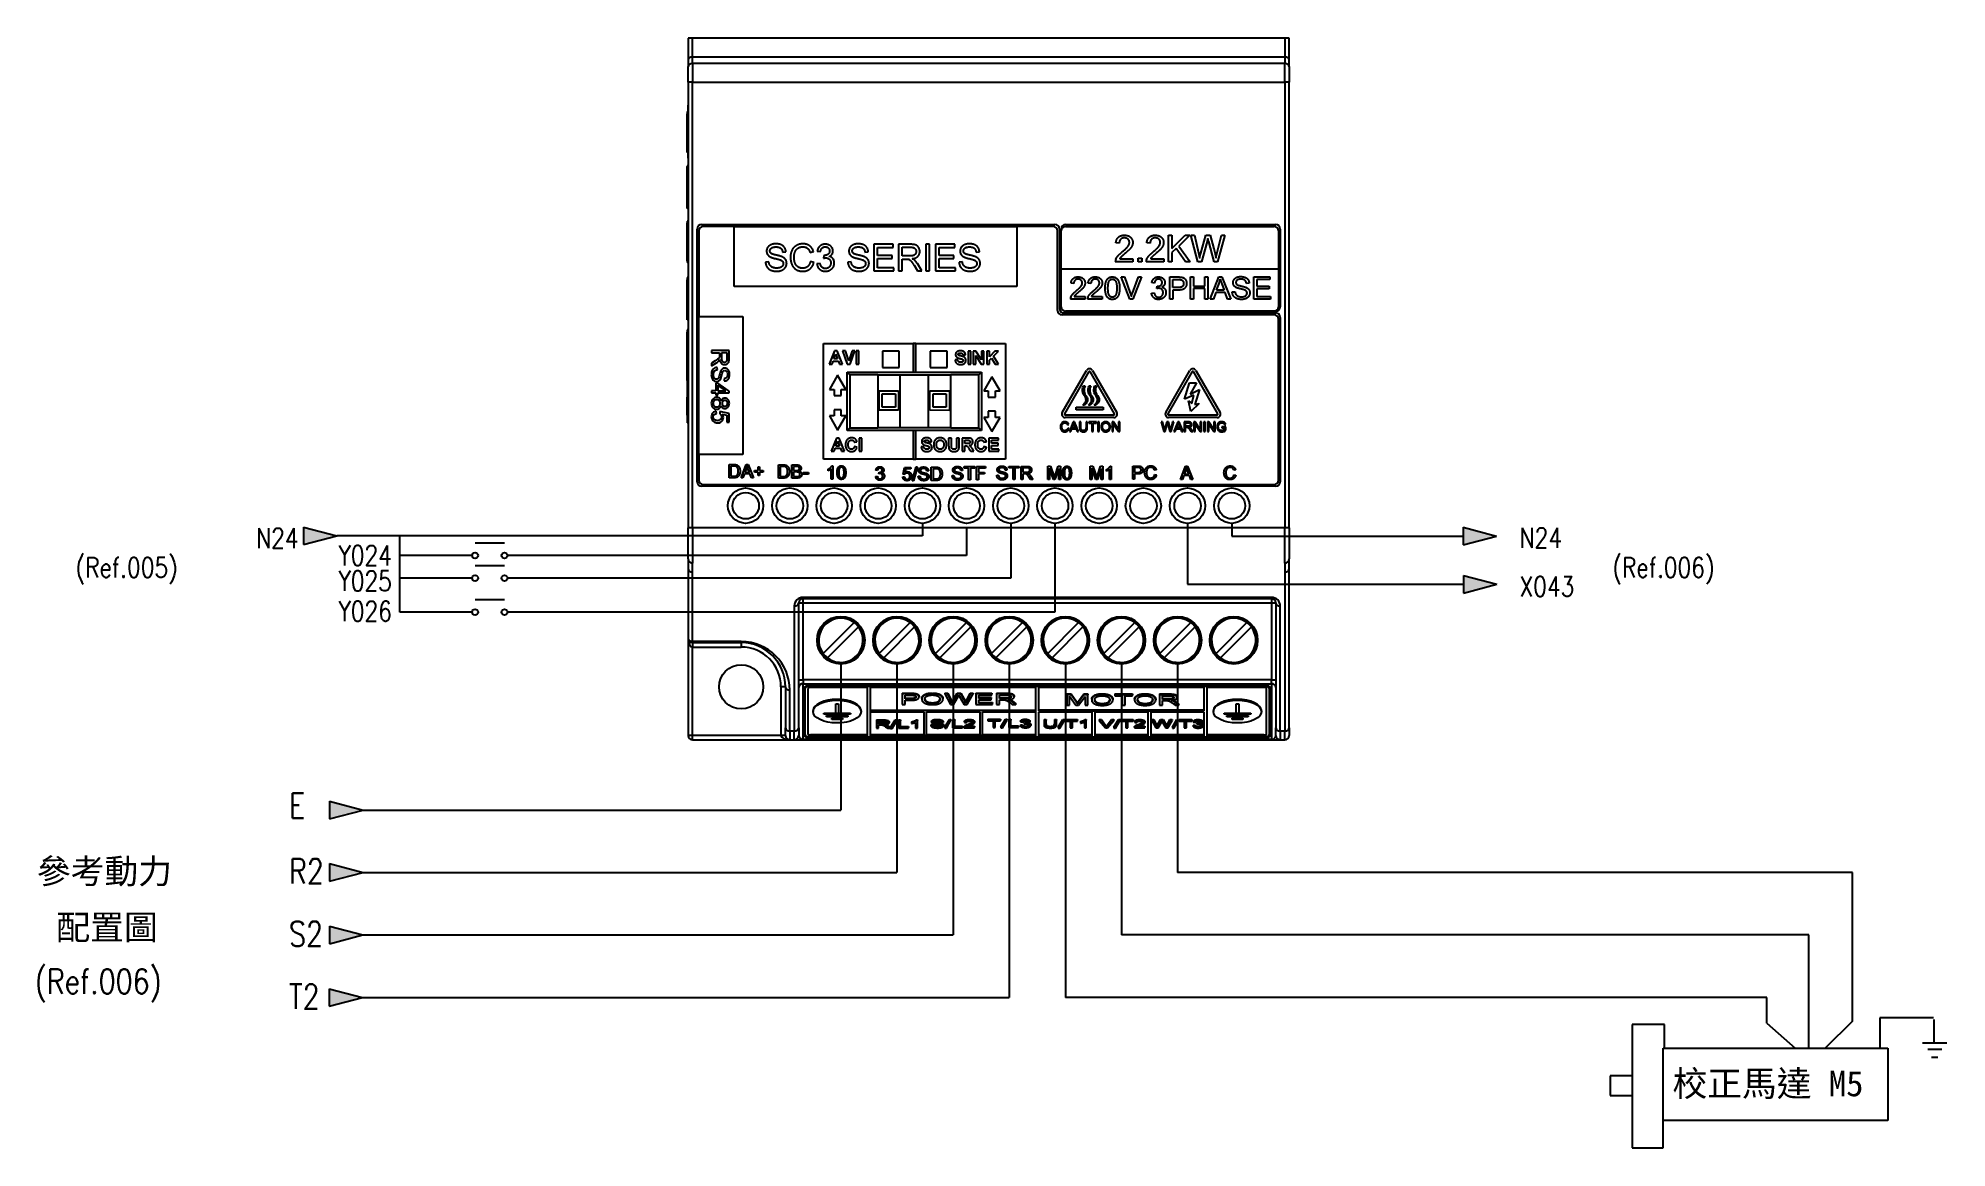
# Model space of a CAD drawing. Header units: millimetres. Extents: x -1721 to 4288, y -273 to 2028.
# Drawn here: x 55.1 to 227.9, y 1200.8 to 1301.3 of the extents above; entities that cross this region are included whole.
import ezdxf
from ezdxf.enums import TextEntityAlignment as Align

# ---------------------------------------------------------------- set-up
doc = ezdxf.new("R2010")
doc.units = ezdxf.units.MM
doc.header["$LTSCALE"] = 5
doc.header["$MEASUREMENT"] = 0
doc.layers.get('0').update_dxf_attribs({"linetype": 'CONTINUOUS'})
doc.layers.add('AIR', color=7, linetype='CONTINUOUS')
doc.layers.add('圖框', color=7, linetype='CONTINUOUS')
doc.styles.add('MtXpl_', font='mingliub.ttc')
doc.styles.add('MtXpl__1', font='mingliub.ttc')
doc.styles.add('標楷體', font='simplex.shx', dxfattribs={"width": 0.8, "bigfont": 'chineset.shx'})

msp = doc.modelspace()

# ---------------------------------------------------------------- texts
at = {"layer": 'AIR', "style": '標楷體', "width": 0.8}
for s, height, p in [('N24', 1.811, (74.874, 1255.094)), ('N24', 1.811, (189.247, 1255.13)), ('(Ref.005)', 1.811, (58.533, 1252.443)), ('(Ref.006)', 1.811, (197.649, 1252.443)), ('X043', 1.811, (189.247, 1250.725)), ('E', 2.243, (77.857, 1230.662)), ('R2', 2.2434, (77.857, 1224.733)), ('S2', 2.2434, (77.857, 1219.058)), ('(Ref.006)', 2.2434, (54.863, 1214.753)), ('T2', 2.2434, (77.857, 1213.383))]:
    msp.add_text(s, height=height, dxfattribs=at).set_placement(p)
for s, p in [('Y024', (84.754, 1254.434)), ('Y025', (84.754, 1252.121)), ('Y026', (84.754, 1249.38))]:
    msp.add_text(s, height=1.811, dxfattribs=at).set_placement(p, align=Align.MIDDLE)
at = {"layer": 'AIR'}
for s, height, style, p in [('參考動力', 2.2434, 'MtXpl_', (55.028, 1224.725)), ('配置圖', 2.2434, 'MtXpl_', (56.8, 1219.655)), ('校正馬達 M5', 2.3054, 'MtXpl__1', (203.099, 1205.48))]:
    msp.add_text(s, height=height, dxfattribs=dict(at, style=style)).set_placement(p)

# ---------------------------------------------------------------- hatches: boundary and pattern name
at = {"linetype": 'Continuous'}
h = msp.add_hatch(color=7, dxfattribs=at)
h.dxf.hatch_style = 1
h.set_gradient(color1=(255, 255, 255), centered=1, one_color=1, tint=1)
h.paths.add_polyline_path([(79.156, 1256.998), (82.175, 1256.204), (79.156, 1255.41)])
h = msp.add_hatch(color=7, dxfattribs=at)
h.dxf.hatch_style = 1
h.set_gradient(color1=(255, 255, 255), centered=1, one_color=1, tint=1)
h.paths.add_polyline_path([(184.138, 1256.978), (187.156, 1256.184), (184.138, 1255.391)])
h = msp.add_hatch(color=7, dxfattribs=at)
h.dxf.hatch_style = 1
h.set_gradient(color1=(255, 255, 255), centered=1, one_color=1, tint=1)
h.paths.add_polyline_path([(184.179, 1252.614), (187.198, 1251.82), (184.179, 1251.026)])
h = msp.add_hatch(color=7, dxfattribs=at)
h.dxf.hatch_style = 1
h.set_gradient(color1=(255, 255, 255), centered=1, one_color=1, tint=1)
h.paths.add_polyline_path([(81.537, 1232.181), (84.556, 1231.387), (81.537, 1230.593)])
h = msp.add_hatch(color=7, dxfattribs=at)
h.dxf.hatch_style = 1
h.set_gradient(color1=(255, 255, 255), centered=1, one_color=1, tint=1)
h.paths.add_polyline_path([(81.537, 1226.535), (84.556, 1225.741), (81.537, 1224.948)])
h = msp.add_hatch(color=7, dxfattribs=at)
h.dxf.hatch_style = 1
h.set_gradient(color1=(255, 255, 255), centered=1, one_color=1, tint=1)
h.paths.add_polyline_path([(81.514, 1220.876), (84.533, 1220.082), (81.514, 1219.289)])
h = msp.add_hatch(color=7, dxfattribs=at)
h.dxf.hatch_style = 1
h.set_gradient(color1=(255, 255, 255), centered=1, one_color=1, tint=1)
h.paths.add_polyline_path([(81.491, 1215.217), (84.51, 1214.423), (81.491, 1213.63)])

# ---------------------------------------------------------------- linework, layer by layer
at = {"color": 0, "linetype": 'Continuous'}
for p, q in [((79.156, 1256.998), (79.156, 1255.41)), ((79.156, 1256.998), (82.175, 1256.204)), ((79.156, 1255.41), (82.175, 1256.204)), ((143.193, 1257.337), (143.193, 1252.378)), ((184.138, 1256.978), (184.138, 1255.391)), ((184.138, 1256.978), (187.156, 1256.184)), ((184.138, 1255.391), (187.156, 1256.184)), ((94.431, 1252.378), (87.886, 1252.378)), ((143.193, 1252.378), (97.632, 1252.378)), ((184.179, 1252.614), (184.179, 1251.026)), ((184.179, 1252.614), (187.198, 1251.82)), ((184.179, 1251.026), (187.198, 1251.82)), ((81.537, 1232.181), (81.537, 1230.593)), ((81.537, 1232.181), (84.556, 1231.387)), ((81.537, 1230.593), (84.556, 1231.387)), ((81.537, 1226.535), (81.537, 1224.948)), ((81.537, 1226.535), (84.556, 1225.741)), ((81.537, 1224.948), (84.556, 1225.741)), ((81.514, 1220.876), (81.514, 1219.289)), ((81.514, 1220.876), (84.533, 1220.082)), ((81.514, 1219.289), (84.533, 1220.082)), ((81.491, 1215.217), (81.491, 1213.63)), ((81.491, 1215.217), (84.51, 1214.423)), ((81.491, 1213.63), (84.51, 1214.423))]:
    msp.add_line(p, q, dxfattribs=at)
for p, q in [((135.193, 1256.204), (82.175, 1256.204)), ((87.886, 1251.82), (87.886, 1256.204)), ((135.193, 1257.337), (135.193, 1256.204)), ((139.193, 1256.937), (139.193, 1254.427)), ((147.193, 1257.337), (147.193, 1249.305)), ((159.193, 1257.337), (159.193, 1251.82)), ((163.193, 1257.337), (163.193, 1256.184)), ((163.193, 1256.184), (184.138, 1256.184)), ((94.431, 1254.427), (87.886, 1254.427)), ((94.698, 1255.56), (97.365, 1255.56)), ((94.972, 1254.415), (94.964, 1254.415)), ((94.972, 1254.415), (94.964, 1254.415)), ((139.193, 1254.427), (97.632, 1254.427)), ((94.698, 1253.512), (97.365, 1253.512)), ((87.886, 1249.305), (87.886, 1251.82)), ((94.972, 1252.367), (94.964, 1252.367)), ((94.972, 1252.367), (94.964, 1252.367)), ((159.193, 1251.82), (184.179, 1251.82)), ((94.431, 1249.305), (87.886, 1249.305)), ((94.698, 1250.439), (97.365, 1250.439)), ((94.972, 1249.294), (94.964, 1249.294)), ((94.972, 1249.294), (94.964, 1249.294)), ((147.193, 1249.305), (97.632, 1249.305)), ((127.813, 1244.593), (127.813, 1231.387)), ((132.893, 1244.593), (132.893, 1225.741)), ((137.973, 1244.593), (137.973, 1220.082)), ((143.053, 1244.593), (143.053, 1214.423)), ((148.133, 1244.593), (148.133, 1214.423)), ((153.213, 1244.593), (153.213, 1220.082)), ((158.293, 1244.593), (158.293, 1225.741)), ((84.556, 1231.387), (127.813, 1231.387)), ((84.556, 1225.741), (132.893, 1225.741)), ((219.385, 1225.741), (158.293, 1225.741)), ((219.385, 1212.266), (219.385, 1225.741)), ((84.533, 1220.082), (137.973, 1220.082)), ((215.434, 1220.082), (153.213, 1220.082)), ((215.434, 1209.84), (215.434, 1220.082)), ((84.51, 1214.423), (143.053, 1214.423)), ((211.624, 1214.423), (148.133, 1214.423)), ((211.624, 1212.11), (211.624, 1214.423))]:
    msp.add_line(p, q)
for centre in [(94.698, 1254.427), (97.365, 1254.427), (94.698, 1252.378), (97.365, 1252.378), (94.698, 1249.305), (97.365, 1249.305)]:
    msp.add_circle(centre, 0.267)
at = {"layer": 'AIR'}
for p, q in [((199.431, 1211.984), (199.431, 1200.813)), ((202.367, 1211.984), (199.431, 1211.984)), ((202.367, 1209.84), (202.367, 1211.984)), ((211.624, 1212.11), (214.196, 1209.84)), ((219.385, 1212.266), (216.925, 1209.84)), ((226.734, 1212.566), (221.859, 1212.566)), ((221.859, 1212.566), (221.859, 1209.84)), ((226.765, 1212.416), (226.765, 1210.388)), ((202.254, 1209.84), (222.603, 1209.84)), ((202.254, 1203.295), (202.254, 1209.84)), ((222.603, 1209.84), (222.603, 1203.295)), ((225.717, 1210.31), (227.929, 1210.31)), ((226.221, 1209.728), (227.463, 1209.728)), ((226.532, 1209.03), (227.114, 1209.03)), ((199.431, 1207.341), (197.468, 1207.341)), ((197.468, 1207.341), (197.468, 1205.556)), ((197.468, 1205.556), (199.431, 1205.556)), ((202.254, 1200.813), (202.254, 1203.295)), ((222.603, 1203.295), (202.254, 1203.295)), ((199.431, 1200.813), (202.254, 1200.813))]:
    msp.add_line(p, q, dxfattribs=at)
at = {"layer": '圖框'}
for p, q in [((114.393, 1301.252), (113.993, 1301.252)), ((113.993, 1301.252), (113.993, 1299.272)), ((114.393, 1299.555), (114.393, 1301.252)), ((167.993, 1301.252), (114.393, 1301.252)), ((167.993, 1301.252), (167.993, 1299.555)), ((168.393, 1301.252), (167.993, 1301.252)), ((168.393, 1299.272), (168.393, 1301.252)), ((114.393, 1298.96), (114.393, 1299.555)), ((114.393, 1299.555), (167.993, 1299.555)), ((167.993, 1299.555), (167.993, 1298.96)), ((113.993, 1299.272), (113.993, 1298.678)), ((113.993, 1297.263), (113.993, 1298.678)), ((114.393, 1298.96), (114.393, 1297.263)), ((167.993, 1298.96), (114.393, 1298.96)), ((167.993, 1297.263), (167.993, 1298.96)), ((168.393, 1298.678), (168.393, 1299.272)), ((168.393, 1298.678), (168.393, 1297.263)), ((114.393, 1297.263), (113.993, 1297.263)), ((113.993, 1297.263), (113.993, 1256.937)), ((114.393, 1256.937), (114.393, 1297.263)), ((114.393, 1297.263), (167.993, 1297.263)), ((167.993, 1297.263), (167.993, 1256.937)), ((168.393, 1297.263), (167.993, 1297.263)), ((168.393, 1256.937), (168.393, 1297.263)), ((113.913, 1294.606), (113.913, 1294.401)), ((113.985, 1294.606), (113.913, 1294.606)), ((113.913, 1294.401), (113.985, 1294.401)), ((113.913, 1294.286), (113.913, 1294.401)), ((113.985, 1294.286), (113.913, 1294.286)), ((113.985, 1290.377), (113.985, 1295.177)), ((113.993, 1295.177), (113.985, 1295.177)), ((113.985, 1293.334), (113.913, 1293.334)), ((113.913, 1293.229), (113.913, 1293.334)), ((113.985, 1293.229), (113.913, 1293.229)), ((113.985, 1292.661), (113.913, 1292.661)), ((113.913, 1291.476), (113.913, 1292.661)), ((113.985, 1291.476), (113.913, 1291.476)), ((113.913, 1290.976), (113.913, 1290.859)), ((113.985, 1290.976), (113.913, 1290.976)), ((113.985, 1290.859), (113.913, 1290.859)), ((113.913, 1289.692), (113.913, 1289.647)), ((113.993, 1289.692), (113.913, 1289.692)), ((113.993, 1289.647), (113.913, 1289.647)), ((113.913, 1289.626), (113.913, 1289.632)), ((113.993, 1289.632), (113.913, 1289.632)), ((113.913, 1289.274), (113.913, 1289.626)), ((113.993, 1289.626), (113.913, 1289.626)), ((113.913, 1288.33), (113.913, 1289.274)), ((113.993, 1289.274), (113.913, 1289.274)), ((113.993, 1290.377), (113.985, 1290.377)), ((113.993, 1288.33), (113.913, 1288.33)), ((113.993, 1288.12), (113.913, 1288.12)), ((113.913, 1287.522), (113.913, 1287.97)), ((113.993, 1287.97), (113.913, 1287.97)), ((113.993, 1287.522), (113.913, 1287.522)), ((113.913, 1287.501), (113.913, 1287.507)), ((113.993, 1287.507), (113.913, 1287.507)), ((113.913, 1287.32), (113.913, 1287.501)), ((113.993, 1287.501), (113.913, 1287.501)), ((113.993, 1287.32), (113.913, 1287.32)), ((113.913, 1287.169), (113.913, 1287.234)), ((113.993, 1287.234), (113.913, 1287.234)), ((113.993, 1287.169), (113.913, 1287.169)), ((113.913, 1286.399), (113.913, 1287.149)), ((113.993, 1287.149), (113.913, 1287.149)), ((113.913, 1286.221), (113.913, 1286.399)), ((113.993, 1286.399), (113.913, 1286.399)), ((113.993, 1286.221), (113.913, 1286.221)), ((113.993, 1285.845), (113.913, 1285.845)), ((113.913, 1284.688), (113.913, 1284.538)), ((113.993, 1284.688), (113.913, 1284.688)), ((113.993, 1284.538), (113.913, 1284.538)), ((113.913, 1284.488), (113.913, 1284.522)), ((113.993, 1284.522), (113.913, 1284.522)), ((113.913, 1284.164), (113.913, 1284.488)), ((113.993, 1284.488), (113.913, 1284.488)), ((113.913, 1283.221), (113.913, 1284.164)), ((113.993, 1284.164), (113.913, 1284.164)), ((114.793, 1261.097), (114.793, 1283.977)), ((114.953, 1283.817), (114.953, 1276.057)), ((115.193, 1284.377), (147.193, 1284.377)), ((118.153, 1284.217), (115.353, 1284.217)), ((118.153, 1278.777), (118.153, 1284.217)), ((118.153, 1284.217), (143.753, 1284.217)), ((147.033, 1284.217), (143.753, 1284.217)), ((143.753, 1284.217), (143.753, 1278.777)), ((147.433, 1276.617), (147.433, 1283.817)), ((147.593, 1283.977), (147.593, 1276.777)), ((147.753, 1276.937), (147.753, 1283.977)), ((148.153, 1284.377), (167.193, 1284.377)), ((148.153, 1284.217), (167.033, 1284.217)), ((167.433, 1283.817), (167.433, 1280.377)), ((167.593, 1283.977), (167.593, 1276.937)), ((113.993, 1283.221), (113.913, 1283.221)), ((113.993, 1283.011), (113.913, 1283.011)), ((113.913, 1282.413), (113.913, 1282.861)), ((113.993, 1282.861), (113.913, 1282.861)), ((113.993, 1282.413), (113.913, 1282.413)), ((113.913, 1282.26), (113.913, 1282.397)), ((113.993, 1282.397), (113.913, 1282.397)), ((113.993, 1282.26), (113.913, 1282.26)), ((113.913, 1282.06), (113.913, 1282.124)), ((113.993, 1282.124), (113.913, 1282.124)), ((113.993, 1282.06), (113.913, 1282.06)), ((132.54, 1282.596), (130.802, 1282.596)), ((130.802, 1282.596), (130.802, 1280.196)), ((131.121, 1282.312), (132.54, 1282.312)), ((131.121, 1281.579), (131.121, 1282.312)), ((132.54, 1282.312), (132.54, 1282.596)), ((134.102, 1282.596), (133.038, 1282.596)), ((133.038, 1282.596), (133.038, 1280.196)), ((133.356, 1281.537), (133.356, 1282.331)), ((133.356, 1282.331), (134.115, 1282.331)), ((135.827, 1282.596), (135.509, 1282.596)), ((135.509, 1282.596), (135.509, 1280.196)), ((135.827, 1280.196), (135.827, 1282.596)), ((138.13, 1282.596), (136.393, 1282.596)), ((136.393, 1282.596), (136.393, 1280.196)), ((136.711, 1282.312), (138.13, 1282.312)), ((136.711, 1281.579), (136.711, 1282.312)), ((138.13, 1282.312), (138.13, 1282.596)), ((153.013, 1282.693), (152.71, 1282.724)), ((155.808, 1282.693), (155.505, 1282.724)), ((157.458, 1283.408), (157.777, 1283.408)), ((157.458, 1281.008), (157.458, 1283.408)), ((157.777, 1283.408), (157.777, 1282.219)), ((157.777, 1282.219), (158.969, 1283.408)), ((158.17, 1282.221), (157.777, 1281.841)), ((159.024, 1281.008), (158.17, 1282.221)), ((159.399, 1283.408), (158.393, 1282.435)), ((158.393, 1282.435), (159.443, 1281.008)), ((158.969, 1283.408), (159.399, 1283.408)), ((159.491, 1283.408), (159.816, 1283.408)), ((160.127, 1281.008), (159.491, 1283.408)), ((159.816, 1283.408), (160.182, 1281.835)), ((160.393, 1281.788), (160.848, 1283.408)), ((160.961, 1282.838), (160.455, 1281.008)), ((160.848, 1283.408), (161.232, 1283.408)), ((161.611, 1281.008), (161.11, 1282.838)), ((161.232, 1283.408), (161.576, 1282.194)), ((161.882, 1281.866), (162.257, 1283.408)), ((162.577, 1283.408), (161.922, 1281.008)), ((162.257, 1283.408), (162.577, 1283.408)), ((113.993, 1281.577), (113.913, 1281.577)), ((113.993, 1281.535), (113.913, 1281.535)), ((113.913, 1281.391), (113.913, 1281.411)), ((113.993, 1281.411), (113.913, 1281.411)), ((113.993, 1281.391), (113.913, 1281.391)), ((113.913, 1281.112), (113.913, 1281.29)), ((113.993, 1281.29), (113.913, 1281.29)), ((113.993, 1281.112), (113.913, 1281.112)), ((113.913, 1281.091), (113.913, 1280.941)), ((113.993, 1281.091), (113.913, 1281.091)), ((113.993, 1280.941), (113.913, 1280.941)), ((121.296, 1280.993), (120.996, 1280.968)), ((122.532, 1281.897), (122.836, 1281.921)), ((125.018, 1281.864), (125.331, 1281.939)), ((125.371, 1280.959), (125.053, 1281.039)), ((125.94, 1280.871), (125.646, 1280.832)), ((125.675, 1281.983), (125.969, 1281.93)), ((126.258, 1281.592), (126.227, 1281.334)), ((128.75, 1280.993), (128.45, 1280.968)), ((129.986, 1281.897), (130.29, 1281.921)), ((132.45, 1281.579), (131.121, 1281.579)), ((131.121, 1281.295), (132.45, 1281.295)), ((131.121, 1280.479), (131.121, 1281.295)), ((132.595, 1280.479), (131.121, 1280.479)), ((132.45, 1281.295), (132.45, 1281.579)), ((132.595, 1280.196), (132.595, 1280.479)), ((134.038, 1281.537), (133.356, 1281.537)), ((133.356, 1281.262), (133.724, 1281.262)), ((133.356, 1280.196), (133.356, 1281.262)), ((134.435, 1280.695), (134.754, 1280.196)), ((135.15, 1280.196), (134.735, 1280.849)), ((138.041, 1281.579), (136.711, 1281.579)), ((136.711, 1281.295), (138.041, 1281.295)), ((136.711, 1280.479), (136.711, 1281.295)), ((138.185, 1280.479), (136.711, 1280.479)), ((138.041, 1281.295), (138.041, 1281.579)), ((138.185, 1280.196), (138.185, 1280.479)), ((138.814, 1280.993), (138.514, 1280.968)), ((140.051, 1281.897), (140.355, 1281.921)), ((147.753, 1280.377), (167.433, 1280.377)), ((154.241, 1281.008), (152.655, 1281.008)), ((153.065, 1281.292), (154.241, 1281.292)), ((154.241, 1281.292), (154.241, 1281.008)), ((154.722, 1281.343), (155.057, 1281.343)), ((154.722, 1281.008), (154.722, 1281.343)), ((155.057, 1281.008), (154.722, 1281.008)), ((155.057, 1281.343), (155.057, 1281.008)), ((157.036, 1281.008), (155.45, 1281.008)), ((155.86, 1281.292), (157.036, 1281.292)), ((157.036, 1281.292), (157.036, 1281.008)), ((157.777, 1281.008), (157.458, 1281.008)), ((157.777, 1281.841), (157.777, 1281.008)), ((159.443, 1281.008), (159.024, 1281.008)), ((160.455, 1281.008), (160.127, 1281.008)), ((161.922, 1281.008), (161.611, 1281.008)), ((167.433, 1280.377), (167.433, 1276.937)), ((113.913, 1279.585), (113.913, 1279.38)), ((113.993, 1279.585), (113.913, 1279.585)), ((113.993, 1279.38), (113.913, 1279.38)), ((113.913, 1279.199), (113.913, 1279.38)), ((113.993, 1279.199), (113.913, 1279.199)), ((113.913, 1279.177), (113.913, 1279.183)), ((113.993, 1279.183), (113.913, 1279.183)), ((113.913, 1279.149), (113.913, 1279.177)), ((113.993, 1279.177), (113.913, 1279.177)), ((113.913, 1278.845), (113.913, 1279.149)), ((113.993, 1279.149), (113.913, 1279.149)), ((113.993, 1278.845), (113.913, 1278.845)), ((113.993, 1278.641), (113.913, 1278.641)), ((143.753, 1278.777), (118.153, 1278.777)), ((130.802, 1280.196), (132.595, 1280.196)), ((133.038, 1280.196), (133.356, 1280.196)), ((134.754, 1280.196), (135.15, 1280.196)), ((135.509, 1280.196), (135.827, 1280.196)), ((136.393, 1280.196), (138.185, 1280.196)), ((148.899, 1279.041), (148.646, 1279.067)), ((150.453, 1279.041), (150.2, 1279.067)), ((153.189, 1279.637), (153.476, 1279.637)), ((153.962, 1277.637), (153.189, 1279.637)), ((153.476, 1279.637), (153.996, 1278.185)), ((154.207, 1278.185), (154.749, 1279.637)), ((155.018, 1279.637), (154.235, 1277.637)), ((154.749, 1279.637), (155.018, 1279.637)), ((156.204, 1279.083), (155.959, 1279.127)), ((156.419, 1278.586), (156.445, 1278.801)), ((157.585, 1279.637), (158.34, 1279.637)), ((157.585, 1277.637), (157.585, 1279.637)), ((157.851, 1278.686), (157.851, 1279.401)), ((157.851, 1279.401), (158.363, 1279.401)), ((158.367, 1278.686), (157.851, 1278.686)), ((159.46, 1279.637), (159.726, 1279.637)), ((159.46, 1277.637), (159.46, 1279.637)), ((159.726, 1279.637), (159.726, 1278.816)), ((159.726, 1278.816), (160.762, 1278.816)), ((160.762, 1278.58), (159.726, 1278.58)), ((159.726, 1278.58), (159.726, 1277.637)), ((160.762, 1279.637), (161.028, 1279.637)), ((160.762, 1278.816), (160.762, 1279.637)), ((160.762, 1277.637), (160.762, 1278.58)), ((161.028, 1279.637), (161.028, 1277.637)), ((161.25, 1277.637), (162.018, 1279.637)), ((161.826, 1278.458), (162.047, 1279.044)), ((162.018, 1279.637), (162.305, 1279.637)), ((162.296, 1279.012), (162.506, 1278.458)), ((162.305, 1279.637), (163.122, 1277.637)), ((164.776, 1279.075), (164.523, 1279.055)), ((165.203, 1279.637), (166.651, 1279.637)), ((165.203, 1277.637), (165.203, 1279.637)), ((165.468, 1279.401), (165.468, 1278.79)), ((166.651, 1279.401), (165.468, 1279.401)), ((165.468, 1278.79), (166.576, 1278.79)), ((166.576, 1278.79), (166.576, 1278.554)), ((166.651, 1279.637), (166.651, 1279.401)), ((113.913, 1278.285), (113.913, 1278.495)), ((113.993, 1278.495), (113.913, 1278.495)), ((113.993, 1278.285), (113.913, 1278.285)), ((113.993, 1277.897), (113.913, 1277.897)), ((113.913, 1277.074), (113.913, 1277.877)), ((113.993, 1277.877), (113.913, 1277.877)), ((113.993, 1277.074), (113.913, 1277.074)), ((113.913, 1276.921), (113.913, 1277.058)), ((113.993, 1277.058), (113.913, 1277.058)), ((113.993, 1276.921), (113.913, 1276.921)), ((149.922, 1277.637), (148.601, 1277.637)), ((148.942, 1277.874), (149.922, 1277.874)), ((149.922, 1277.874), (149.922, 1277.637)), ((151.476, 1277.637), (150.154, 1277.637)), ((150.496, 1277.874), (151.476, 1277.874)), ((151.476, 1277.874), (151.476, 1277.637)), ((154.235, 1277.637), (153.962, 1277.637)), ((155.935, 1278.168), (156.18, 1278.2)), ((157.851, 1277.637), (157.585, 1277.637)), ((158.364, 1278.45), (157.851, 1278.45)), ((157.851, 1278.45), (157.851, 1277.637)), ((159.726, 1277.637), (159.46, 1277.637)), ((161.028, 1277.637), (160.762, 1277.637)), ((161.531, 1277.637), (161.25, 1277.637)), ((161.75, 1278.243), (161.531, 1277.637)), ((162.589, 1278.243), (161.75, 1278.243)), ((162.506, 1278.458), (161.826, 1278.458)), ((162.82, 1277.637), (162.589, 1278.243)), ((163.122, 1277.637), (162.82, 1277.637)), ((163.242, 1278.281), (163.492, 1278.302)), ((166.697, 1277.637), (165.203, 1277.637)), ((166.576, 1278.554), (165.468, 1278.554)), ((165.468, 1278.554), (165.468, 1277.874)), ((165.468, 1277.874), (166.697, 1277.874)), ((166.697, 1277.874), (166.697, 1277.637)), ((113.913, 1276.721), (113.913, 1276.785)), ((113.993, 1276.785), (113.913, 1276.785)), ((113.993, 1276.721), (113.913, 1276.721)), ((113.993, 1276.238), (113.913, 1276.238)), ((113.993, 1276.196), (113.913, 1276.196)), ((113.913, 1276.051), (113.913, 1276.072)), ((113.993, 1276.072), (113.913, 1276.072)), ((113.993, 1276.051), (113.913, 1276.051)), ((113.913, 1275.772), (113.913, 1275.951)), ((113.993, 1275.951), (113.913, 1275.951)), ((113.993, 1275.772), (113.913, 1275.772)), ((113.993, 1275.752), (113.913, 1275.752)), ((114.953, 1276.057), (118.953, 1276.057)), ((114.953, 1263.577), (114.953, 1276.057)), ((118.953, 1276.057), (118.953, 1263.577)), ((167.033, 1276.217), (147.833, 1276.217)), ((147.993, 1276.377), (167.193, 1276.377)), ((167.193, 1276.537), (148.153, 1276.537)), ((167.433, 1261.257), (167.433, 1275.817)), ((167.593, 1275.977), (167.593, 1261.097)), ((113.913, 1274.842), (113.913, 1274.637)), ((113.993, 1274.842), (113.913, 1274.842)), ((113.993, 1274.637), (113.913, 1274.637)), ((113.913, 1274.042), (113.913, 1274.637)), ((113.993, 1274.042), (113.913, 1274.042)), ((113.913, 1274.02), (113.913, 1274.026)), ((113.993, 1274.026), (113.913, 1274.026)), ((113.913, 1273.689), (113.913, 1274.02)), ((113.993, 1274.02), (113.913, 1274.02)), ((113.993, 1273.689), (113.913, 1273.689)), ((113.993, 1273.463), (113.913, 1273.463)), ((126.233, 1263.137), (126.233, 1273.617)), ((126.233, 1273.617), (134.353, 1273.617)), ((134.593, 1273.617), (134.353, 1273.617)), ((134.353, 1273.617), (134.353, 1271.017)), ((134.593, 1271.017), (134.593, 1273.617)), ((134.593, 1273.617), (142.713, 1273.617)), ((142.713, 1273.617), (142.713, 1263.137)), ((113.913, 1272.919), (113.913, 1273.31)), ((113.993, 1273.31), (113.913, 1273.31)), ((113.913, 1272.74), (113.913, 1272.919)), ((113.993, 1272.919), (113.913, 1272.919)), ((113.993, 1272.74), (113.913, 1272.74)), ((113.913, 1271.918), (113.913, 1272.72)), ((113.993, 1272.72), (113.913, 1272.72)), ((113.993, 1271.918), (113.913, 1271.918)), ((113.993, 1271.917), (113.913, 1271.917)), ((113.913, 1271.764), (113.913, 1271.901)), ((113.993, 1271.901), (113.913, 1271.901)), ((113.993, 1271.764), (113.913, 1271.764)), ((116.112, 1272.99), (116.112, 1272.778)), ((117.712, 1272.99), (116.112, 1272.99)), ((116.112, 1272.778), (116.823, 1272.778)), ((116.445, 1272.059), (116.112, 1271.847)), ((116.112, 1271.582), (116.548, 1271.859)), ((116.112, 1271.847), (116.112, 1271.582)), ((116.823, 1272.778), (116.823, 1272.533)), ((117.535, 1272.778), (117.006, 1272.778)), ((117.006, 1272.778), (117.006, 1272.323)), ((117.535, 1272.272), (117.535, 1272.778)), ((117.712, 1272.281), (117.712, 1272.99)), ((127.222, 1272.94), (126.755, 1271.74)), ((126.755, 1271.74), (127.012, 1271.74)), ((127.012, 1271.74), (127.112, 1272.012)), ((127.112, 1272.012), (127.591, 1272.012)), ((127.185, 1272.215), (127.348, 1272.66)), ((127.514, 1272.215), (127.185, 1272.215)), ((127.48, 1272.94), (127.222, 1272.94)), ((127.348, 1272.66), (127.514, 1272.215)), ((127.959, 1271.74), (127.48, 1272.94)), ((127.591, 1272.012), (127.696, 1271.74)), ((127.696, 1271.74), (127.959, 1271.74)), ((127.966, 1272.94), (128.395, 1271.74)), ((128.229, 1272.94), (127.966, 1272.94)), ((128.533, 1272.051), (128.229, 1272.94)), ((128.395, 1271.74), (128.655, 1271.74)), ((128.827, 1272.94), (128.533, 1272.051)), ((128.655, 1271.74), (129.084, 1272.94)), ((129.084, 1272.94), (128.827, 1272.94)), ((129.199, 1272.94), (129.199, 1271.74)), ((129.442, 1272.94), (129.199, 1272.94)), ((129.199, 1271.74), (129.442, 1271.74)), ((129.442, 1271.74), (129.442, 1272.94)), ((133.101, 1272.912), (131.588, 1272.912)), ((131.588, 1272.912), (131.588, 1271.439)), ((133.101, 1271.439), (133.101, 1272.912)), ((137.425, 1272.928), (135.889, 1272.928)), ((135.889, 1272.928), (135.889, 1271.455)), ((137.425, 1271.455), (137.425, 1272.928)), ((138.389, 1272.148), (138.153, 1272.125)), ((138.852, 1272.58), (139.094, 1272.591)), ((139.326, 1272.934), (139.326, 1271.734)), ((139.568, 1272.934), (139.326, 1272.934)), ((139.326, 1271.734), (139.568, 1271.734)), ((139.568, 1271.734), (139.568, 1272.934)), ((139.801, 1272.934), (139.801, 1271.734)), ((140.036, 1272.934), (139.801, 1272.934)), ((139.801, 1271.734), (140.025, 1271.734)), ((140.025, 1271.734), (140.025, 1272.521)), ((140.025, 1272.521), (140.511, 1271.734)), ((140.529, 1272.129), (140.036, 1272.934)), ((140.511, 1271.734), (140.753, 1271.734)), ((140.753, 1272.934), (140.529, 1272.934)), ((140.529, 1272.934), (140.529, 1272.129)), ((140.753, 1271.734), (140.753, 1272.934)), ((141.013, 1272.934), (141.013, 1271.734)), ((141.255, 1272.934), (141.013, 1272.934)), ((141.013, 1271.734), (141.255, 1271.734)), ((141.745, 1272.934), (141.255, 1272.4)), ((141.255, 1272.4), (141.255, 1272.934)), ((141.255, 1272.096), (141.451, 1272.297)), ((141.255, 1271.734), (141.255, 1272.096)), ((141.451, 1272.297), (141.782, 1271.734)), ((141.619, 1272.466), (142.071, 1272.934)), ((142.096, 1271.734), (141.619, 1272.466)), ((142.071, 1272.934), (141.745, 1272.934)), ((141.782, 1271.734), (142.096, 1271.734)), ((113.913, 1271.564), (113.913, 1271.628)), ((113.993, 1271.628), (113.913, 1271.628)), ((113.993, 1271.564), (113.913, 1271.564)), ((113.913, 1271.283), (113.913, 1271.303)), ((113.993, 1271.303), (113.913, 1271.303)), ((113.993, 1271.283), (113.913, 1271.283)), ((113.993, 1271.26), (113.913, 1271.26)), ((113.993, 1271.219), (113.913, 1271.219)), ((113.993, 1271.178), (113.913, 1271.178)), ((113.993, 1270.888), (113.913, 1270.888)), ((113.913, 1270.616), (113.913, 1270.794)), ((113.993, 1270.794), (113.913, 1270.794)), ((113.993, 1270.616), (113.913, 1270.616)), ((113.913, 1270.26), (113.913, 1270.595)), ((113.993, 1270.595), (113.913, 1270.595)), ((113.993, 1270.26), (113.913, 1270.26)), ((113.913, 1270.225), (113.913, 1268.769)), ((113.993, 1270.225), (113.913, 1270.225)), ((116.495, 1270.032), (116.495, 1269.338)), ((116.676, 1270.032), (116.495, 1270.032)), ((116.644, 1271.251), (116.627, 1271.451)), ((117.712, 1269.303), (116.676, 1270.032)), ((117.246, 1270.427), (117.262, 1270.225)), ((127.513, 1270.744), (126.774, 1269.464)), ((128.252, 1269.464), (127.513, 1270.744)), ((128.393, 1265.737), (128.393, 1271.017)), ((128.393, 1271.017), (134.353, 1271.017)), ((128.393, 1271.017), (128.633, 1270.778)), ((128.633, 1270.778), (128.633, 1265.978)), ((131.147, 1270.778), (128.633, 1270.778)), ((131.147, 1270.778), (131.147, 1265.978)), ((133.147, 1270.736), (131.147, 1270.736)), ((131.588, 1271.439), (133.101, 1271.439)), ((133.147, 1270.778), (133.147, 1265.978)), ((133.147, 1270.778), (135.754, 1270.778)), ((134.353, 1271.017), (134.593, 1271.017)), ((134.593, 1271.017), (140.553, 1271.017)), ((135.754, 1265.978), (135.754, 1270.778)), ((137.754, 1270.736), (135.754, 1270.736)), ((135.889, 1271.455), (137.425, 1271.455)), ((140.313, 1270.778), (137.754, 1270.778)), ((137.754, 1265.978), (137.754, 1270.778)), ((140.553, 1271.017), (140.313, 1270.778)), ((140.313, 1265.978), (140.313, 1270.778)), ((140.553, 1271.017), (140.553, 1265.737)), ((141.482, 1270.611), (140.743, 1269.331)), ((142.221, 1269.331), (141.482, 1270.611)), ((147.86, 1267.375), (150.057, 1271.181)), ((150.255, 1271.067), (148.057, 1267.261)), ((152.584, 1267.261), (150.386, 1271.067)), ((150.584, 1271.181), (152.781, 1267.375)), ((157.219, 1267.375), (159.416, 1271.181)), ((159.614, 1271.067), (157.417, 1267.261)), ((158.925, 1268.571), (159.369, 1270.061)), ((159.369, 1270.061), (160.017, 1270.061)), ((160.017, 1270.061), (159.428, 1269.034)), ((161.943, 1267.261), (159.746, 1271.067)), ((159.943, 1271.181), (162.141, 1267.375)), ((113.913, 1268.589), (113.913, 1268.769)), ((113.993, 1268.769), (113.913, 1268.769)), ((113.913, 1268.437), (113.913, 1268.589)), ((113.993, 1268.589), (113.913, 1268.589)), ((113.993, 1268.437), (113.913, 1268.437)), ((113.993, 1268.212), (113.913, 1268.212)), ((116.112, 1269.338), (116.112, 1269.142)), ((116.495, 1269.338), (116.112, 1269.338)), ((116.112, 1269.142), (116.495, 1269.142)), ((116.495, 1269.142), (116.495, 1268.926)), ((116.495, 1268.926), (116.676, 1268.926)), ((117.398, 1269.338), (116.676, 1269.839)), ((116.676, 1269.839), (116.676, 1269.338)), ((116.676, 1269.338), (117.398, 1269.338)), ((116.676, 1269.142), (117.712, 1269.142)), ((116.676, 1268.926), (116.676, 1269.142)), ((117.712, 1269.142), (117.712, 1269.303)), ((126.774, 1269.464), (127.193, 1269.464)), ((127.193, 1269.464), (127.193, 1268.904)), ((127.193, 1268.904), (127.833, 1268.904)), ((127.833, 1269.464), (128.252, 1269.464)), ((127.833, 1268.904), (127.833, 1269.464)), ((131.266, 1267.569), (131.267, 1269.329)), ((131.267, 1269.329), (133.027, 1269.328)), ((131.546, 1267.849), (131.547, 1269.049)), ((131.547, 1269.049), (132.747, 1269.048)), ((132.747, 1269.048), (132.746, 1267.848)), ((133.027, 1269.328), (133.026, 1267.568)), ((135.874, 1267.567), (135.875, 1269.327)), ((135.875, 1269.327), (137.635, 1269.326)), ((136.154, 1267.846), (136.155, 1269.046)), ((136.155, 1269.046), (137.355, 1269.046)), ((137.355, 1269.046), (137.354, 1267.846)), ((137.635, 1269.326), (137.634, 1267.566)), ((140.743, 1269.331), (141.162, 1269.331)), ((141.162, 1269.331), (141.162, 1268.771)), ((141.162, 1268.771), (141.802, 1268.771)), ((141.802, 1268.771), (141.802, 1269.331)), ((141.802, 1269.331), (142.221, 1269.331)), ((149.769, 1269.787), (149.918, 1269.787)), ((150.281, 1269.787), (150.43, 1269.787)), ((150.807, 1269.787), (150.956, 1269.787)), ((159.75, 1268.948), (158.925, 1268.571)), ((159.291, 1268.434), (159.569, 1268.193)), ((159.495, 1267.475), (159.291, 1268.434)), ((159.428, 1269.034), (160.288, 1269.442)), ((159.569, 1268.193), (159.75, 1268.948)), ((160.288, 1269.442), (159.844, 1268.102)), ((113.913, 1267.489), (113.913, 1268.059)), ((113.993, 1268.059), (113.913, 1268.059)), ((113.993, 1267.489), (113.913, 1267.489)), ((113.913, 1267.134), (113.913, 1267.469)), ((113.993, 1267.469), (113.913, 1267.469)), ((113.913, 1267.134), (113.913, 1266.444)), ((113.993, 1267.134), (113.913, 1267.134)), ((116.549, 1267.276), (116.532, 1267.482)), ((116.87, 1267.447), (116.845, 1267.262)), ((117.691, 1267.292), (116.87, 1267.447)), ((117.074, 1267.221), (117.504, 1267.134)), ((117.504, 1267.134), (117.504, 1266.497)), ((117.504, 1266.497), (117.691, 1266.497)), ((117.691, 1266.497), (117.691, 1267.292)), ((127.193, 1267.062), (126.774, 1267.062)), ((126.774, 1267.062), (127.513, 1265.782)), ((127.833, 1267.622), (127.193, 1267.622)), ((127.193, 1267.622), (127.193, 1267.062)), ((127.513, 1265.782), (128.252, 1267.062)), ((127.833, 1267.062), (127.833, 1267.622)), ((128.252, 1267.062), (127.833, 1267.062)), ((133.026, 1267.568), (131.266, 1267.569)), ((132.746, 1267.848), (131.546, 1267.849)), ((137.634, 1267.566), (135.874, 1267.567)), ((137.354, 1267.846), (136.154, 1267.846)), ((141.162, 1266.929), (140.743, 1266.929)), ((140.743, 1266.929), (141.482, 1265.649)), ((141.802, 1267.489), (141.162, 1267.489)), ((141.162, 1267.489), (141.162, 1266.929)), ((141.482, 1265.649), (142.221, 1266.929)), ((141.802, 1266.929), (141.802, 1267.489)), ((142.221, 1266.929), (141.802, 1266.929)), ((148.123, 1267.147), (152.518, 1267.147)), ((152.518, 1266.919), (148.123, 1266.919)), ((148.848, 1266.518), (148.51, 1265.638)), ((148.974, 1266.518), (148.848, 1266.518)), ((149.334, 1265.638), (148.974, 1266.518)), ((149.116, 1267.606), (149.116, 1267.863)), ((149.116, 1267.863), (151.57, 1267.863)), ((151.57, 1267.606), (149.116, 1267.606)), ((149.545, 1266.518), (149.428, 1266.518)), ((149.428, 1266.518), (149.428, 1266.01)), ((149.545, 1266.01), (149.545, 1266.518)), ((149.862, 1268.047), (149.713, 1268.047)), ((150.12, 1266.518), (150.004, 1266.518)), ((150.004, 1266.518), (150.004, 1266.01)), ((150.12, 1266.01), (150.12, 1266.518)), ((150.374, 1268.047), (150.225, 1268.047)), ((150.946, 1266.518), (150.249, 1266.518)), ((150.249, 1266.518), (150.249, 1266.414)), ((150.9, 1268.047), (150.751, 1268.047)), ((150.946, 1266.414), (150.946, 1266.518)), ((151.202, 1266.518), (151.086, 1266.518)), ((151.086, 1266.518), (151.086, 1265.638)), ((151.202, 1265.638), (151.202, 1266.518)), ((151.57, 1267.863), (151.57, 1267.606)), ((152.482, 1266.518), (152.363, 1266.518)), ((152.363, 1266.518), (152.363, 1265.638)), ((152.945, 1265.827), (152.482, 1266.518)), ((153.056, 1266.518), (152.945, 1266.518)), ((152.945, 1266.518), (152.945, 1265.827)), ((153.056, 1265.638), (153.056, 1266.518)), ((156.942, 1266.518), (156.822, 1266.518)), ((156.822, 1266.518), (157.056, 1265.638)), ((157.076, 1265.941), (156.942, 1266.518)), ((157.32, 1266.518), (157.153, 1265.924)), ((157.461, 1266.518), (157.32, 1266.518)), ((157.587, 1266.073), (157.461, 1266.518)), ((157.482, 1267.147), (161.877, 1267.147)), ((161.877, 1266.919), (157.482, 1266.919)), ((157.837, 1266.518), (157.699, 1265.953)), ((157.714, 1265.638), (157.954, 1266.518)), ((157.954, 1266.518), (157.837, 1266.518)), ((158.305, 1266.518), (157.967, 1265.638)), ((158.431, 1266.518), (158.305, 1266.518)), ((158.79, 1265.638), (158.431, 1266.518)), ((159.275, 1266.518), (158.885, 1266.518)), ((158.885, 1266.518), (158.885, 1265.638)), ((160.255, 1268.171), (159.495, 1267.475)), ((159.89, 1266.518), (159.77, 1266.518)), ((159.77, 1266.518), (159.77, 1265.638)), ((159.844, 1268.102), (160.255, 1268.171)), ((160.352, 1265.827), (159.89, 1266.518)), ((160.464, 1266.518), (160.352, 1266.518)), ((160.352, 1266.518), (160.352, 1265.827)), ((160.464, 1265.638), (160.464, 1266.518)), ((160.796, 1266.518), (160.679, 1266.518)), ((160.679, 1266.518), (160.679, 1265.638)), ((160.796, 1265.638), (160.796, 1266.518)), ((161.119, 1266.518), (161, 1266.518)), ((161, 1266.518), (161, 1265.638)), ((161.582, 1265.827), (161.119, 1266.518)), ((161.693, 1266.518), (161.582, 1266.518)), ((161.582, 1266.518), (161.582, 1265.827)), ((161.693, 1265.638), (161.693, 1266.518)), ((113.993, 1266.444), (113.913, 1266.444)), ((127.406, 1265.058), (126.94, 1263.858)), ((127.37, 1264.333), (127.532, 1264.778)), ((127.664, 1265.058), (127.406, 1265.058)), ((127.532, 1264.778), (127.698, 1264.333)), ((128.143, 1263.858), (127.664, 1265.058)), ((128.393, 1265.738), (128.633, 1265.978)), ((134.353, 1265.737), (128.393, 1265.737)), ((128.633, 1265.978), (131.147, 1265.978)), ((129.476, 1265.058), (129.476, 1263.858)), ((129.718, 1265.058), (129.476, 1265.058)), ((129.718, 1263.858), (129.718, 1265.058)), ((131.147, 1266.02), (133.147, 1266.02)), ((135.754, 1265.978), (133.147, 1265.978)), ((134.593, 1265.737), (134.353, 1265.737)), ((134.353, 1265.737), (134.353, 1263.137)), ((140.553, 1265.737), (134.593, 1265.737)), ((134.593, 1263.137), (134.593, 1265.737)), ((135.754, 1266.02), (137.754, 1266.02)), ((137.813, 1265.058), (137.57, 1265.058)), ((137.57, 1265.058), (137.57, 1264.418)), ((137.754, 1265.978), (140.313, 1265.978)), ((137.813, 1264.408), (137.813, 1265.058)), ((138.527, 1265.058), (138.285, 1265.058)), ((138.285, 1265.058), (138.285, 1264.394)), ((138.527, 1264.428), (138.527, 1265.058)), ((138.783, 1265.058), (138.783, 1263.858)), ((139.293, 1265.058), (138.783, 1265.058)), ((139.025, 1264.855), (139.215, 1264.855)), ((139.025, 1264.551), (139.025, 1264.855)), ((140.553, 1265.738), (140.313, 1265.978)), ((141.205, 1265.058), (141.205, 1263.858)), ((142.095, 1265.058), (141.205, 1265.058)), ((141.447, 1264.589), (141.447, 1264.855)), ((141.447, 1264.855), (142.095, 1264.855)), ((142.095, 1264.855), (142.095, 1265.058)), ((148.333, 1266.25), (148.448, 1266.277)), ((148.462, 1265.918), (148.346, 1265.947)), ((148.51, 1265.638), (148.633, 1265.638)), ((148.633, 1265.638), (148.73, 1265.904)), ((148.73, 1265.904), (149.099, 1265.904)), ((148.764, 1265.999), (148.861, 1266.257)), ((149.063, 1265.999), (148.764, 1265.999)), ((148.97, 1266.243), (149.063, 1265.999)), ((149.099, 1265.904), (149.201, 1265.638)), ((149.201, 1265.638), (149.334, 1265.638)), ((150.249, 1266.414), (150.538, 1266.414)), ((150.538, 1266.414), (150.538, 1265.638)), ((150.538, 1265.638), (150.655, 1265.638)), ((150.655, 1266.414), (150.946, 1266.414)), ((150.655, 1265.638), (150.655, 1266.414)), ((151.086, 1265.638), (151.202, 1265.638)), ((152.363, 1265.638), (152.474, 1265.638)), ((152.474, 1265.638), (152.474, 1266.329)), ((152.474, 1266.329), (152.937, 1265.638)), ((152.937, 1265.638), (153.056, 1265.638)), ((157.056, 1265.638), (157.176, 1265.638)), ((157.176, 1265.638), (157.362, 1266.309)), ((157.416, 1266.309), (157.6, 1265.638)), ((157.6, 1265.638), (157.714, 1265.638)), ((157.967, 1265.638), (158.09, 1265.638)), ((158.09, 1265.638), (158.187, 1265.904)), ((158.187, 1265.904), (158.556, 1265.904)), ((158.22, 1265.999), (158.317, 1266.257)), ((158.519, 1265.999), (158.22, 1265.999)), ((158.427, 1266.243), (158.519, 1265.999)), ((158.556, 1265.904), (158.658, 1265.638)), ((158.658, 1265.638), (158.79, 1265.638)), ((158.885, 1265.638), (159.002, 1265.638)), ((159.002, 1266.13), (159.002, 1266.421)), ((159.002, 1266.421), (159.28, 1266.421)), ((159.252, 1266.13), (159.002, 1266.13)), ((159.002, 1265.638), (159.002, 1266.029)), ((159.002, 1266.029), (159.136, 1266.029)), ((159.397, 1265.821), (159.514, 1265.638)), ((159.66, 1265.638), (159.507, 1265.878)), ((159.514, 1265.638), (159.66, 1265.638)), ((159.77, 1265.638), (159.882, 1265.638)), ((159.882, 1265.638), (159.882, 1266.329)), ((159.882, 1266.329), (160.344, 1265.638)), ((160.344, 1265.638), (160.464, 1265.638)), ((160.679, 1265.638), (160.796, 1265.638)), ((161, 1265.638), (161.111, 1265.638)), ((161.111, 1265.638), (161.111, 1266.329)), ((161.111, 1266.329), (161.574, 1265.638)), ((161.574, 1265.638), (161.693, 1265.638)), ((162.673, 1266.087), (162.301, 1266.087)), ((162.301, 1266.087), (162.301, 1265.983)), ((162.301, 1265.983), (162.559, 1265.983)), ((162.555, 1266.243), (162.66, 1266.272)), ((162.559, 1265.983), (162.559, 1265.82)), ((162.673, 1265.761), (162.673, 1266.087)), ((114.953, 1263.577), (114.953, 1261.257)), ((118.953, 1263.577), (114.953, 1263.577)), ((134.353, 1263.137), (126.233, 1263.137)), ((126.94, 1263.858), (127.197, 1263.858)), ((127.197, 1263.858), (127.296, 1264.13)), ((127.296, 1264.13), (127.776, 1264.13)), ((127.698, 1264.333), (127.37, 1264.333)), ((127.776, 1264.13), (127.88, 1263.858)), ((127.88, 1263.858), (128.143, 1263.858)), ((129.032, 1264.67), (129.272, 1264.727)), ((129.276, 1264.225), (129.041, 1264.299)), ((129.476, 1263.858), (129.718, 1263.858)), ((134.353, 1263.137), (134.593, 1263.137)), ((142.713, 1263.137), (134.593, 1263.137)), ((135.323, 1264.273), (135.087, 1264.25)), ((135.786, 1264.704), (136.028, 1264.715)), ((138.783, 1263.858), (139.025, 1263.858)), ((139.205, 1264.551), (139.025, 1264.551)), ((139.025, 1263.858), (139.025, 1264.36)), ((139.025, 1264.36), (139.075, 1264.36)), ((139.399, 1264.12), (139.573, 1263.858)), ((139.573, 1263.858), (139.863, 1263.858)), ((139.863, 1263.858), (139.717, 1264.093)), ((140.753, 1264.671), (140.993, 1264.728)), ((140.996, 1264.226), (140.761, 1264.3)), ((141.205, 1263.858), (142.118, 1263.858)), ((142.05, 1264.589), (141.447, 1264.589)), ((141.447, 1264.061), (141.447, 1264.386)), ((141.447, 1264.386), (142.05, 1264.386)), ((142.118, 1264.061), (141.447, 1264.061)), ((142.05, 1264.386), (142.05, 1264.589)), ((142.118, 1263.858), (142.118, 1264.061)), ((117.698, 1261.46), (117.698, 1262.66)), ((117.698, 1262.66), (118.112, 1262.66)), ((118.132, 1261.46), (117.698, 1261.46)), ((118.11, 1262.519), (117.858, 1262.519)), ((117.858, 1262.519), (117.858, 1261.602)), ((117.858, 1261.602), (118.114, 1261.602)), ((118.779, 1261.46), (119.24, 1262.66)), ((118.947, 1261.46), (118.779, 1261.46)), ((119.079, 1261.824), (118.947, 1261.46)), ((119.582, 1261.824), (119.079, 1261.824)), ((119.257, 1262.305), (119.124, 1261.953)), ((119.124, 1261.953), (119.532, 1261.953)), ((119.24, 1262.66), (119.412, 1262.66)), ((119.532, 1261.953), (119.406, 1262.285)), ((119.412, 1262.66), (119.902, 1261.46)), ((119.721, 1261.46), (119.582, 1261.824)), ((119.902, 1261.46), (119.721, 1261.46)), ((119.992, 1261.984), (119.992, 1262.121)), ((119.992, 1262.121), (120.319, 1262.121)), ((120.319, 1261.984), (119.992, 1261.984)), ((120.319, 1262.121), (120.319, 1262.447)), ((120.319, 1262.447), (120.458, 1262.447)), ((120.319, 1261.654), (120.319, 1261.984)), ((120.458, 1261.654), (120.319, 1261.654)), ((120.458, 1262.447), (120.458, 1262.121)), ((120.458, 1262.121), (120.784, 1262.121)), ((120.784, 1261.984), (120.458, 1261.984)), ((120.458, 1261.984), (120.458, 1261.654)), ((120.784, 1262.121), (120.784, 1261.984)), ((122.162, 1261.432), (122.162, 1262.632)), ((122.162, 1262.632), (122.575, 1262.632)), ((122.595, 1261.432), (122.162, 1261.432)), ((122.573, 1262.49), (122.321, 1262.49)), ((122.321, 1262.49), (122.321, 1261.573)), ((122.321, 1261.573), (122.577, 1261.573)), ((123.366, 1261.432), (123.366, 1262.632)), ((123.366, 1262.632), (123.816, 1262.632)), ((123.824, 1261.432), (123.366, 1261.432)), ((123.765, 1262.49), (123.525, 1262.49)), ((123.525, 1262.49), (123.525, 1262.128)), ((123.525, 1262.128), (123.784, 1262.128)), ((123.803, 1261.986), (123.525, 1261.986)), ((123.525, 1261.986), (123.525, 1261.573)), ((123.525, 1261.573), (123.825, 1261.573)), ((124.414, 1261.792), (124.414, 1261.94)), ((124.414, 1261.94), (124.868, 1261.94)), ((124.868, 1261.792), (124.414, 1261.792)), ((124.868, 1261.94), (124.868, 1261.792)), ((126.651, 1262.098), (126.651, 1262.241)), ((126.946, 1261.337), (126.946, 1262.276)), ((127.093, 1261.337), (126.946, 1261.337)), ((126.998, 1262.542), (127.093, 1262.542)), ((127.093, 1262.542), (127.093, 1261.337)), ((130.969, 1261.576), (131.116, 1261.595)), ((131.131, 1262.124), (130.984, 1262.151)), ((131.26, 1261.826), (131.276, 1261.955)), ((133.42, 1261.533), (133.574, 1261.546)), ((133.446, 1261.786), (133.562, 1262.403)), ((133.584, 1261.768), (133.446, 1261.786)), ((133.562, 1262.403), (134.159, 1262.403)), ((133.68, 1262.262), (133.615, 1261.94)), ((134.159, 1262.262), (133.68, 1262.262)), ((134.159, 1262.403), (134.159, 1262.262)), ((134.282, 1261.198), (134.63, 1262.438)), ((134.749, 1262.438), (134.401, 1261.198)), ((134.63, 1262.438), (134.749, 1262.438)), ((134.823, 1261.604), (134.973, 1261.617)), ((135.743, 1262.081), (135.591, 1262.069)), ((135.995, 1261.218), (135.995, 1262.418)), ((135.995, 1262.418), (136.409, 1262.418)), ((136.407, 1262.276), (136.154, 1262.276)), ((136.154, 1262.276), (136.154, 1261.36)), ((136.154, 1261.36), (136.411, 1261.36)), ((137.896, 1261.654), (138.046, 1261.666)), ((138.816, 1262.13), (138.665, 1262.118)), ((138.979, 1262.326), (138.979, 1262.468)), ((138.979, 1262.468), (139.93, 1262.468)), ((139.374, 1262.326), (138.979, 1262.326)), ((139.374, 1261.268), (139.374, 1262.326)), ((139.93, 1262.326), (139.533, 1262.326)), ((139.533, 1262.326), (139.533, 1261.268)), ((139.93, 1262.468), (139.93, 1262.326)), ((140.101, 1261.268), (140.101, 1262.468)), ((140.101, 1262.468), (140.912, 1262.468)), ((140.912, 1262.326), (140.261, 1262.326)), ((140.261, 1262.326), (140.261, 1261.954)), ((140.261, 1261.954), (140.824, 1261.954)), ((140.824, 1261.813), (140.261, 1261.813)), ((140.261, 1261.813), (140.261, 1261.268)), ((140.824, 1261.954), (140.824, 1261.813)), ((140.912, 1262.468), (140.912, 1262.326)), ((141.923, 1261.683), (142.073, 1261.696)), ((142.843, 1262.16), (142.691, 1262.148)), ((143.006, 1262.356), (143.006, 1262.497)), ((143.006, 1262.497), (143.957, 1262.497)), ((143.401, 1262.356), (143.006, 1262.356)), ((143.401, 1261.297), (143.401, 1262.356)), ((143.56, 1261.297), (143.401, 1261.297)), ((143.957, 1262.356), (143.56, 1262.356)), ((143.56, 1262.356), (143.56, 1261.297)), ((143.957, 1262.497), (143.957, 1262.356)), ((144.123, 1261.297), (144.123, 1262.497)), ((144.123, 1262.497), (144.655, 1262.497)), ((144.282, 1261.297), (144.123, 1261.297)), ((144.662, 1262.365), (144.282, 1262.365)), ((144.282, 1262.365), (144.282, 1261.968)), ((144.282, 1261.968), (144.623, 1261.968)), ((144.466, 1261.831), (144.282, 1261.831)), ((144.282, 1261.831), (144.282, 1261.297)), ((144.981, 1261.297), (144.822, 1261.547)), ((144.972, 1261.624), (145.179, 1261.297)), ((145.179, 1261.297), (144.981, 1261.297)), ((146.554, 1261.3), (146.554, 1262.5)), ((146.554, 1262.5), (146.792, 1262.5)), ((146.706, 1261.3), (146.554, 1261.3)), ((147.054, 1261.3), (146.706, 1262.321)), ((146.706, 1262.321), (146.706, 1261.3)), ((146.792, 1262.5), (147.077, 1261.65)), ((147.197, 1261.3), (147.054, 1261.3)), ((147.547, 1262.304), (147.197, 1261.3)), ((147.198, 1261.665), (147.487, 1262.5)), ((147.487, 1262.5), (147.7, 1262.5)), ((147.547, 1261.3), (147.547, 1262.304)), ((147.7, 1261.3), (147.547, 1261.3)), ((147.7, 1262.5), (147.7, 1261.3)), ((150.394, 1261.304), (150.394, 1262.504)), ((150.394, 1262.504), (150.632, 1262.504)), ((150.546, 1261.304), (150.394, 1261.304)), ((150.894, 1261.304), (150.546, 1262.326)), ((150.546, 1262.326), (150.546, 1261.304)), ((150.632, 1262.504), (150.917, 1261.655)), ((151.037, 1261.304), (150.894, 1261.304)), ((151.387, 1262.309), (151.037, 1261.304)), ((151.038, 1261.669), (151.326, 1262.504)), ((151.326, 1262.504), (151.54, 1262.504)), ((151.387, 1261.304), (151.387, 1262.309)), ((151.54, 1261.304), (151.387, 1261.304)), ((151.54, 1262.504), (151.54, 1261.304)), ((151.848, 1262.065), (151.848, 1262.208)), ((152.142, 1261.304), (152.142, 1262.243)), ((152.29, 1261.304), (152.142, 1261.304)), ((152.194, 1262.509), (152.29, 1262.509)), ((152.29, 1262.509), (152.29, 1261.304)), ((154.239, 1261.323), (154.239, 1262.523)), ((154.239, 1262.523), (154.692, 1262.523)), ((154.398, 1261.323), (154.239, 1261.323)), ((154.706, 1262.381), (154.398, 1262.381)), ((154.398, 1262.381), (154.398, 1261.952)), ((154.398, 1261.952), (154.708, 1261.952)), ((154.707, 1261.81), (154.398, 1261.81)), ((154.398, 1261.81), (154.398, 1261.323)), ((156.353, 1262.194), (156.196, 1262.157)), ((156.214, 1261.744), (156.373, 1261.704)), ((158.557, 1261.302), (159.017, 1262.502)), ((158.725, 1261.302), (158.557, 1261.302)), ((158.857, 1261.665), (158.725, 1261.302)), ((159.36, 1261.665), (158.857, 1261.665)), ((159.035, 1262.146), (158.902, 1261.794)), ((158.902, 1261.794), (159.31, 1261.794)), ((159.017, 1262.502), (159.189, 1262.502)), ((159.31, 1261.794), (159.184, 1262.127)), ((159.189, 1262.502), (159.68, 1261.302)), ((159.499, 1261.302), (159.36, 1261.665)), ((159.68, 1261.302), (159.499, 1261.302)), ((163.536, 1262.183), (163.38, 1262.146)), ((163.397, 1261.733), (163.556, 1261.693)), ((167.193, 1260.697), (115.193, 1260.697)), ((115.353, 1260.857), (167.033, 1260.857)), ((134.401, 1261.198), (134.282, 1261.198)), ((136.429, 1261.218), (135.995, 1261.218)), ((139.533, 1261.268), (139.374, 1261.268)), ((140.261, 1261.268), (140.101, 1261.268)), ((114.393, 1256.937), (113.993, 1256.937)), ((113.993, 1254.137), (113.993, 1256.937)), ((167.993, 1256.937), (114.393, 1256.937)), ((114.393, 1256.937), (114.393, 1253.737)), ((168.393, 1256.937), (167.993, 1256.937)), ((167.993, 1253.737), (167.993, 1256.937)), ((168.393, 1256.937), (168.393, 1254.137)), ((113.993, 1254.137), (113.993, 1253.233)), ((113.993, 1253.233), (113.993, 1246.937)), ((114.393, 1252.934), (114.393, 1253.737)), ((114.393, 1246.638), (114.393, 1252.934)), ((167.993, 1253.737), (167.993, 1252.934)), ((167.993, 1252.934), (167.993, 1238.541)), ((168.393, 1253.233), (168.393, 1254.137)), ((168.393, 1238.841), (168.393, 1253.233)), ((123.593, 1249.838), (123.593, 1238.541)), ((123.993, 1250.137), (124.393, 1250.137)), ((123.993, 1238.841), (123.993, 1250.137)), ((124.393, 1250.537), (124.393, 1250.638)), ((166.793, 1250.638), (124.393, 1250.638)), ((124.393, 1250.137), (124.393, 1250.537)), ((124.393, 1250.537), (166.793, 1250.537)), ((124.393, 1243.176), (124.393, 1250.137)), ((124.393, 1250.137), (166.793, 1250.137)), ((166.793, 1250.638), (166.793, 1250.537)), ((166.793, 1250.537), (166.793, 1250.137)), ((166.793, 1250.137), (167.193, 1250.137)), ((166.793, 1250.137), (166.793, 1243.176)), ((167.193, 1250.137), (167.193, 1238.841)), ((167.593, 1238.541), (167.593, 1249.838)), ((126.215, 1245.551), (129.015, 1248.352)), ((129.411, 1247.956), (126.611, 1245.155)), ((131.295, 1245.551), (134.095, 1248.352)), ((134.491, 1247.956), (131.691, 1245.155)), ((136.375, 1245.551), (139.175, 1248.352)), ((139.571, 1247.956), (136.771, 1245.155)), ((141.455, 1245.551), (144.255, 1248.352)), ((144.651, 1247.956), (141.851, 1245.155)), ((146.535, 1245.551), (149.335, 1248.352)), ((149.731, 1247.956), (146.931, 1245.155)), ((151.615, 1245.551), (154.415, 1248.352)), ((154.811, 1247.956), (152.011, 1245.155)), ((156.695, 1245.551), (159.495, 1248.352)), ((159.891, 1247.956), (157.091, 1245.155)), ((161.775, 1245.551), (164.575, 1248.352)), ((164.971, 1247.956), (162.171, 1245.155)), ((113.993, 1246.937), (113.993, 1238.137)), ((118.793, 1246.638), (114.393, 1246.638)), ((114.393, 1246.638), (114.393, 1246.537)), ((114.393, 1246.537), (114.393, 1246.137)), ((114.393, 1246.537), (118.793, 1246.537)), ((114.393, 1246.137), (118.793, 1246.137)), ((114.393, 1238.137), (114.393, 1246.137)), ((118.793, 1246.638), (118.793, 1246.537)), ((118.793, 1246.537), (118.793, 1246.137)), ((129.882, 1246.97), (129.882, 1246.537)), ((134.962, 1246.97), (134.962, 1246.537)), ((140.042, 1246.97), (140.042, 1246.537)), ((145.122, 1246.97), (145.122, 1246.537)), ((150.202, 1246.97), (150.202, 1246.537)), ((155.282, 1246.97), (155.282, 1246.537)), ((160.362, 1246.97), (160.362, 1246.537)), ((165.442, 1246.97), (165.442, 1246.537)), ((122.793, 1242.537), (122.393, 1242.537)), ((122.393, 1242.537), (122.393, 1238.137)), ((122.793, 1242.537), (122.793, 1238.841)), ((123.993, 1243.176), (124.393, 1243.176)), ((124.393, 1243.176), (124.393, 1242.824)), ((166.793, 1243.176), (124.393, 1243.176)), ((124.393, 1237.786), (124.393, 1242.824)), ((124.393, 1242.824), (166.793, 1242.824)), ((124.513, 1238.133), (124.513, 1242.453)), ((124.593, 1242.556), (124.593, 1242.415)), ((124.593, 1238.186), (124.593, 1242.415)), ((124.833, 1242.377), (124.833, 1238.224)), ((124.913, 1242.644), (166.273, 1242.644)), ((124.993, 1242.606), (124.993, 1242.644)), ((124.993, 1242.606), (166.193, 1242.606)), ((130.233, 1242.491), (125.073, 1242.491)), ((130.233, 1238.11), (130.233, 1242.491)), ((145.473, 1242.491), (130.473, 1242.491)), ((130.473, 1242.491), (130.473, 1238.11)), ((145.473, 1238.11), (145.473, 1242.491)), ((145.713, 1242.491), (145.713, 1240.358)), ((160.713, 1242.491), (145.713, 1242.491)), ((160.713, 1240.358), (160.713, 1242.491)), ((166.113, 1242.491), (160.953, 1242.491)), ((160.953, 1242.491), (160.953, 1238.11)), ((166.193, 1242.644), (166.193, 1242.606)), ((166.353, 1238.224), (166.353, 1242.377)), ((166.593, 1242.415), (166.593, 1242.556)), ((166.593, 1242.415), (166.593, 1238.186)), ((166.673, 1242.453), (166.673, 1238.133)), ((166.793, 1242.824), (166.793, 1243.176)), ((166.793, 1243.176), (167.193, 1243.176)), ((166.793, 1242.824), (166.793, 1237.786)), ((123.193, 1238.541), (123.193, 1242.238)), ((127.352, 1240.165), (127.352, 1241.012)), ((127.352, 1241.012), (127.594, 1241.012)), ((127.594, 1241.012), (127.594, 1240.165)), ((133.358, 1241.964), (134.113, 1241.964)), ((133.358, 1241.964), (133.358, 1241.894)), ((134.113, 1241.894), (133.358, 1241.894)), ((133.358, 1241.894), (133.358, 1240.941)), ((133.358, 1240.941), (133.624, 1240.941)), ((133.624, 1241.44), (133.624, 1241.781)), ((133.624, 1241.781), (134.136, 1241.781)), ((133.624, 1241.511), (134.14, 1241.511)), ((134.14, 1241.44), (133.624, 1241.44)), ((133.624, 1241.328), (134.137, 1241.328)), ((133.624, 1240.941), (133.624, 1241.328)), ((134.113, 1241.964), (134.113, 1241.894)), ((134.14, 1241.511), (134.14, 1241.44)), ((134.418, 1241.954), (134.418, 1241.884)), ((134.886, 1241.688), (134.886, 1241.618)), ((135.143, 1241.475), (135.143, 1241.405)), ((136.099, 1241.103), (136.099, 1241.033)), ((136.101, 1241.981), (136.101, 1241.91)), ((137.057, 1241.486), (137.057, 1241.416)), ((137.215, 1241.964), (137.486, 1241.964)), ((137.215, 1241.964), (137.215, 1241.894)), ((137.486, 1241.894), (137.215, 1241.894)), ((137.215, 1241.894), (137.746, 1240.941)), ((137.486, 1241.964), (137.791, 1241.339)), ((137.486, 1241.964), (137.486, 1241.894)), ((137.791, 1241.269), (137.486, 1241.894)), ((137.746, 1240.941), (138.018, 1240.941)), ((137.791, 1241.339), (137.791, 1241.269)), ((137.877, 1241.144), (137.877, 1241.074)), ((137.967, 1241.321), (138.346, 1241.964)), ((138.346, 1241.894), (137.967, 1241.25)), ((137.967, 1241.321), (137.967, 1241.25)), ((138.018, 1240.941), (138.441, 1241.667)), ((138.346, 1241.964), (138.666, 1241.964)), ((138.346, 1241.964), (138.346, 1241.894)), ((138.666, 1241.894), (138.346, 1241.894)), ((138.564, 1241.667), (138.982, 1240.941)), ((138.666, 1241.964), (138.953, 1241.482)), ((138.666, 1241.964), (138.666, 1241.894)), ((138.953, 1241.411), (138.666, 1241.894)), ((138.953, 1241.482), (138.953, 1241.411)), ((138.982, 1240.941), (139.241, 1240.941)), ((139.108, 1241.144), (139.108, 1241.074)), ((139.207, 1241.352), (139.52, 1241.964)), ((139.52, 1241.894), (139.207, 1241.281)), ((139.207, 1241.352), (139.207, 1241.281)), ((139.241, 1240.941), (139.787, 1241.894)), ((139.52, 1241.964), (139.787, 1241.964)), ((139.52, 1241.964), (139.52, 1241.894)), ((139.787, 1241.894), (139.52, 1241.894)), ((139.787, 1241.964), (139.787, 1241.894)), ((140.04, 1241.964), (141.488, 1241.964)), ((140.04, 1241.964), (140.04, 1241.894)), ((141.488, 1241.894), (140.04, 1241.894)), ((140.04, 1241.894), (140.04, 1240.941)), ((140.04, 1240.941), (141.534, 1240.941)), ((140.305, 1241.781), (141.488, 1241.781)), ((140.305, 1241.49), (140.305, 1241.781)), ((140.305, 1241.56), (141.413, 1241.56)), ((141.413, 1241.49), (140.305, 1241.49)), ((140.305, 1241.377), (141.413, 1241.377)), ((140.305, 1241.053), (140.305, 1241.377)), ((140.305, 1241.124), (141.534, 1241.124)), ((141.534, 1241.053), (140.305, 1241.053)), ((141.413, 1241.56), (141.413, 1241.49)), ((141.413, 1241.377), (141.413, 1241.49)), ((141.488, 1241.964), (141.488, 1241.894)), ((141.488, 1241.781), (141.488, 1241.894)), ((141.534, 1241.124), (141.534, 1241.053)), ((141.534, 1240.941), (141.534, 1241.053)), ((141.903, 1241.964), (142.79, 1241.964)), ((141.903, 1241.964), (141.903, 1241.894)), ((142.79, 1241.894), (141.903, 1241.894)), ((141.903, 1241.894), (141.903, 1240.941)), ((141.903, 1240.941), (142.168, 1240.941)), ((142.168, 1241.473), (142.168, 1241.788)), ((142.168, 1241.788), (142.8, 1241.788)), ((142.168, 1241.543), (142.736, 1241.543)), ((142.736, 1241.473), (142.168, 1241.473)), ((142.168, 1241.364), (142.474, 1241.364)), ((142.168, 1240.941), (142.168, 1241.364)), ((142.736, 1241.543), (142.736, 1241.473)), ((142.79, 1241.964), (142.79, 1241.894)), ((143.067, 1241.139), (143.332, 1240.941)), ((143.098, 1241.39), (143.098, 1241.327)), ((143.317, 1241.27), (143.663, 1241.011)), ((143.317, 1241.27), (143.317, 1241.2)), ((143.663, 1240.941), (143.317, 1241.2)), ((143.332, 1240.941), (143.663, 1240.941)), ((143.502, 1241.704), (143.502, 1241.634)), ((143.663, 1241.011), (143.663, 1240.941)), ((148.263, 1241.896), (148.661, 1241.896)), ((148.263, 1241.896), (148.263, 1241.826)), ((148.661, 1241.826), (148.263, 1241.826)), ((148.263, 1241.826), (148.263, 1240.873)), ((148.263, 1240.873), (148.518, 1240.873)), ((148.518, 1241.684), (149.097, 1240.873)), ((148.518, 1240.873), (148.518, 1241.684)), ((148.661, 1241.896), (148.661, 1241.826)), ((148.661, 1241.896), (149.135, 1241.222)), ((149.135, 1241.151), (148.661, 1241.826)), ((149.097, 1240.873), (149.335, 1240.873)), ((149.135, 1241.222), (149.135, 1241.151)), ((149.231, 1241.081), (149.231, 1241.011)), ((149.335, 1240.873), (149.918, 1241.671)), ((149.338, 1241.233), (149.818, 1241.896)), ((149.818, 1241.826), (149.338, 1241.163)), ((149.338, 1241.233), (149.338, 1241.163)), ((149.818, 1241.896), (149.818, 1241.826)), ((149.818, 1241.896), (150.173, 1241.896)), ((150.173, 1241.826), (149.818, 1241.826)), ((149.918, 1241.671), (149.918, 1240.873)), ((149.918, 1240.873), (150.173, 1240.873)), ((150.173, 1241.896), (150.173, 1241.826)), ((150.173, 1240.873), (150.173, 1241.826)), ((150.519, 1241.408), (150.519, 1241.337)), ((151.475, 1241.036), (151.475, 1240.966)), ((151.476, 1241.913), (151.476, 1241.843)), ((152.432, 1241.418), (152.432, 1241.348)), ((152.623, 1241.896), (152.623, 1241.826)), ((152.623, 1241.896), (154.208, 1241.896)), ((152.623, 1241.826), (152.623, 1241.713)), ((154.208, 1241.826), (152.623, 1241.826)), ((152.623, 1241.713), (153.281, 1241.713)), ((153.281, 1241.713), (153.281, 1240.873)), ((153.281, 1240.873), (153.546, 1240.873)), ((153.546, 1241.713), (154.208, 1241.713)), ((153.546, 1240.873), (153.546, 1241.713)), ((154.208, 1241.896), (154.208, 1241.826)), ((154.208, 1241.713), (154.208, 1241.826)), ((154.4, 1241.408), (154.4, 1241.337)), ((155.356, 1241.036), (155.356, 1240.966)), ((155.357, 1241.913), (155.357, 1241.843)), ((156.313, 1241.418), (156.313, 1241.348)), ((156.658, 1241.896), (157.545, 1241.896)), ((156.658, 1241.896), (156.658, 1241.826)), ((157.545, 1241.826), (156.658, 1241.826)), ((156.658, 1241.826), (156.658, 1240.873)), ((156.658, 1240.873), (156.923, 1240.873)), ((156.923, 1241.406), (156.923, 1241.721)), ((156.923, 1241.721), (157.556, 1241.721)), ((156.923, 1241.476), (157.492, 1241.476)), ((157.492, 1241.406), (156.923, 1241.406)), ((156.923, 1241.297), (157.229, 1241.297)), ((156.923, 1240.873), (156.923, 1241.297)), ((157.492, 1241.476), (157.492, 1241.406)), ((157.545, 1241.896), (157.545, 1241.826)), ((157.822, 1241.072), (158.088, 1240.873)), ((157.853, 1241.323), (157.853, 1241.26)), ((158.072, 1241.203), (158.072, 1241.133)), ((158.072, 1241.203), (158.418, 1240.944)), ((158.418, 1240.873), (158.072, 1241.133)), ((158.088, 1240.873), (158.418, 1240.873)), ((158.257, 1241.636), (158.257, 1241.566)), ((158.418, 1240.944), (158.418, 1240.873)), ((163.592, 1240.165), (163.592, 1241.012)), ((163.592, 1241.012), (163.834, 1241.012)), ((163.834, 1241.012), (163.834, 1240.165)), ((122.793, 1238.137), (122.793, 1238.841)), ((123.993, 1238.841), (123.993, 1238.137)), ((125.299, 1240.371), (125.299, 1240.301)), ((126.266, 1240.05), (126.266, 1240.165)), ((126.266, 1240.165), (127.352, 1240.165)), ((128.681, 1240.12), (126.266, 1240.12)), ((128.681, 1240.05), (126.266, 1240.05)), ((126.507, 1239.82), (126.507, 1239.935)), ((126.507, 1239.935), (128.439, 1239.935)), ((128.439, 1239.89), (126.507, 1239.89)), ((128.439, 1239.82), (126.507, 1239.82)), ((126.99, 1239.59), (126.99, 1239.705)), ((126.99, 1239.705), (127.956, 1239.705)), ((127.956, 1239.66), (126.99, 1239.66)), ((127.956, 1239.59), (126.99, 1239.59)), ((127.594, 1240.165), (128.681, 1240.165)), ((127.956, 1239.705), (127.956, 1239.59)), ((128.439, 1239.935), (128.439, 1239.82)), ((128.681, 1240.165), (128.681, 1240.05)), ((129.647, 1240.371), (129.647, 1240.301)), ((130.473, 1240.428), (145.473, 1240.428)), ((145.473, 1240.393), (130.473, 1240.393)), ((130.473, 1240.279), (135.313, 1240.279)), ((131.024, 1239.545), (131.663, 1239.545)), ((131.024, 1239.545), (131.024, 1239.474)), ((131.663, 1239.474), (131.024, 1239.474)), ((131.024, 1239.474), (131.024, 1238.788)), ((131.215, 1239.172), (131.215, 1239.398)), ((131.215, 1239.398), (131.671, 1239.398)), ((131.215, 1239.242), (131.625, 1239.242)), ((131.625, 1239.172), (131.215, 1239.172)), ((131.215, 1239.093), (131.436, 1239.093)), ((131.215, 1238.788), (131.215, 1239.093)), ((131.625, 1239.242), (131.625, 1239.172)), ((131.663, 1239.545), (131.663, 1239.474)), ((131.863, 1238.931), (132.054, 1238.788)), ((131.885, 1239.112), (131.885, 1239.066)), ((132.043, 1239.045), (132.292, 1238.859)), ((132.043, 1239.045), (132.043, 1238.975)), ((132.292, 1238.788), (132.043, 1238.975)), ((132.176, 1239.357), (132.176, 1239.287)), ((132.292, 1238.859), (132.292, 1238.788)), ((132.319, 1238.847), (132.737, 1239.556)), ((132.737, 1239.486), (132.319, 1238.777)), ((132.319, 1238.847), (132.319, 1238.777)), ((132.462, 1238.777), (132.879, 1239.486)), ((132.737, 1239.556), (132.879, 1239.556)), ((132.737, 1239.556), (132.737, 1239.486)), ((132.879, 1239.486), (132.737, 1239.486)), ((132.879, 1239.556), (132.879, 1239.486)), ((133.025, 1239.545), (133.216, 1239.545)), ((133.025, 1239.545), (133.025, 1239.474)), ((133.216, 1239.474), (133.025, 1239.474)), ((133.025, 1239.474), (133.025, 1238.788)), ((133.216, 1239.545), (133.216, 1239.474)), ((133.216, 1238.869), (133.216, 1239.474)), ((133.216, 1238.94), (133.925, 1238.94)), ((133.925, 1238.869), (133.216, 1238.869)), ((133.925, 1238.94), (133.925, 1238.869)), ((133.925, 1238.788), (133.925, 1238.869)), ((134.215, 1239.375), (134.215, 1239.305)), ((134.215, 1239.305), (134.215, 1239.223)), ((134.568, 1239.325), (134.568, 1238.788)), ((134.631, 1239.547), (134.745, 1239.547)), ((134.631, 1239.547), (134.631, 1239.477)), ((134.745, 1239.477), (134.631, 1239.477)), ((134.745, 1239.547), (134.745, 1239.477)), ((134.745, 1238.788), (134.745, 1239.477)), ((135.313, 1240.279), (135.313, 1238.145)), ((135.553, 1240.279), (140.393, 1240.279)), ((135.553, 1238.145), (135.553, 1240.279)), ((135.967, 1239.114), (136.147, 1239.121)), ((135.967, 1239.114), (135.967, 1239.043)), ((136.147, 1239.051), (135.967, 1239.043)), ((136.021, 1239.402), (136.021, 1239.331)), ((136.147, 1239.121), (136.147, 1239.051)), ((136.26, 1239.347), (136.26, 1239.277)), ((136.529, 1239.591), (136.529, 1239.521)), ((136.573, 1238.963), (136.573, 1238.892)), ((136.869, 1239.254), (136.869, 1239.184)), ((136.889, 1239.309), (137.071, 1239.316)), ((137.071, 1239.386), (137.071, 1239.316)), ((137.114, 1239.087), (137.114, 1239.017)), ((137.219, 1238.882), (137.636, 1239.59)), ((137.636, 1239.52), (137.219, 1238.811)), ((137.219, 1238.882), (137.219, 1238.811)), ((137.362, 1238.811), (137.779, 1239.52)), ((137.636, 1239.59), (137.779, 1239.59)), ((137.636, 1239.59), (137.636, 1239.52)), ((137.779, 1239.52), (137.636, 1239.52)), ((137.779, 1239.59), (137.779, 1239.52)), ((137.925, 1239.579), (138.116, 1239.579)), ((137.925, 1239.579), (137.925, 1239.509)), ((138.116, 1239.509), (137.925, 1239.509)), ((137.925, 1239.509), (137.925, 1238.823)), ((138.116, 1239.579), (138.116, 1239.509)), ((138.116, 1238.904), (138.116, 1239.509)), ((138.116, 1238.974), (138.825, 1238.974)), ((138.825, 1238.904), (138.116, 1238.904)), ((138.825, 1238.974), (138.825, 1238.904)), ((138.825, 1238.823), (138.825, 1238.904)), ((138.956, 1238.898), (138.956, 1238.828)), ((138.977, 1238.952), (138.977, 1238.881)), ((138.99, 1239.383), (138.99, 1239.313)), ((138.99, 1239.313), (139.172, 1239.304)), ((139.908, 1238.904), (139.202, 1238.904)), ((139.325, 1239.147), (139.325, 1239.076)), ((139.331, 1238.974), (139.908, 1238.974)), ((139.457, 1239.582), (139.457, 1239.511)), ((139.906, 1239.391), (139.906, 1239.321)), ((139.908, 1238.974), (139.908, 1238.904)), ((139.908, 1238.823), (139.908, 1238.904)), ((140.393, 1240.279), (140.393, 1238.145)), ((140.633, 1240.279), (145.473, 1240.279)), ((140.633, 1238.145), (140.633, 1240.279)), ((141.116, 1239.604), (142.258, 1239.604)), ((141.116, 1239.604), (141.116, 1239.534)), ((141.116, 1239.534), (141.116, 1239.453)), ((142.258, 1239.534), (141.116, 1239.534)), ((141.116, 1239.453), (141.59, 1239.453)), ((141.59, 1239.453), (141.59, 1238.848)), ((141.59, 1238.848), (141.781, 1238.848)), ((141.781, 1239.453), (142.258, 1239.453)), ((141.781, 1238.848), (141.781, 1239.453)), ((142.258, 1239.604), (142.258, 1239.534)), ((142.258, 1239.453), (142.258, 1239.534)), ((142.298, 1238.907), (142.715, 1239.615)), ((142.715, 1239.545), (142.298, 1238.836)), ((142.298, 1238.907), (142.298, 1238.836)), ((142.298, 1238.836), (142.441, 1238.836)), ((142.441, 1238.836), (142.858, 1239.545)), ((142.715, 1239.615), (142.858, 1239.615)), ((142.715, 1239.615), (142.715, 1239.545)), ((142.858, 1239.545), (142.715, 1239.545)), ((142.858, 1239.615), (142.858, 1239.545)), ((143.004, 1239.604), (143.195, 1239.604)), ((143.004, 1239.604), (143.004, 1239.534)), ((143.195, 1239.534), (143.004, 1239.534)), ((143.004, 1239.534), (143.004, 1238.848)), ((143.004, 1238.848), (143.904, 1238.848)), ((143.195, 1239.604), (143.195, 1239.534)), ((143.195, 1238.929), (143.195, 1239.534)), ((143.195, 1238.999), (143.904, 1238.999)), ((143.904, 1238.929), (143.195, 1238.929)), ((143.904, 1238.999), (143.904, 1238.929)), ((143.904, 1238.848), (143.904, 1238.929)), ((144.06, 1239.1), (144.236, 1239.111)), ((144.06, 1239.1), (144.06, 1239.03)), ((144.236, 1239.041), (144.06, 1239.03)), ((144.077, 1239.429), (144.077, 1239.359)), ((144.077, 1239.359), (144.254, 1239.343)), ((144.236, 1239.111), (144.236, 1239.041)), ((144.409, 1239.243), (144.427, 1239.317)), ((144.427, 1239.247), (144.409, 1239.173)), ((144.409, 1239.243), (144.409, 1239.173)), ((144.427, 1239.317), (144.427, 1239.247)), ((144.456, 1239.316), (144.456, 1239.246)), ((144.511, 1239.607), (144.511, 1239.536)), ((144.518, 1238.976), (144.518, 1238.906)), ((144.932, 1239.429), (144.932, 1239.359)), ((145.003, 1239.121), (145.003, 1239.051)), ((160.713, 1240.428), (145.713, 1240.428)), ((145.713, 1240.358), (160.713, 1240.358)), ((150.553, 1240.243), (145.713, 1240.243)), ((145.713, 1240.243), (145.713, 1238.11)), ((146.202, 1239.577), (146.202, 1239.507)), ((146.202, 1239.577), (146.393, 1239.577)), ((146.202, 1239.507), (146.202, 1239.11)), ((146.393, 1239.507), (146.202, 1239.507)), ((146.393, 1239.577), (146.393, 1239.507)), ((146.393, 1239.111), (146.393, 1239.507)), ((146.755, 1238.962), (146.755, 1238.891)), ((147.143, 1239.577), (147.143, 1239.507)), ((147.143, 1239.577), (147.334, 1239.577)), ((147.143, 1239.507), (147.143, 1239.111)), ((147.334, 1239.507), (147.143, 1239.507)), ((147.334, 1239.577), (147.334, 1239.507)), ((147.334, 1239.11), (147.334, 1239.507)), ((147.497, 1238.88), (147.914, 1239.589)), ((147.914, 1239.518), (147.497, 1238.809)), ((147.497, 1238.88), (147.497, 1238.809)), ((147.639, 1238.809), (148.057, 1239.518)), ((147.914, 1239.589), (148.057, 1239.589)), ((147.914, 1239.589), (147.914, 1239.518)), ((148.057, 1239.518), (147.914, 1239.518)), ((148.057, 1239.589), (148.057, 1239.518)), ((148.103, 1239.577), (148.103, 1239.507)), ((148.103, 1239.577), (149.244, 1239.577)), ((148.103, 1239.507), (148.103, 1239.426)), ((149.244, 1239.507), (148.103, 1239.507)), ((148.103, 1239.426), (148.577, 1239.426)), ((148.577, 1239.426), (148.577, 1238.821)), ((148.768, 1239.426), (149.244, 1239.426)), ((148.768, 1238.821), (148.768, 1239.426)), ((149.244, 1239.577), (149.244, 1239.507)), ((149.244, 1239.426), (149.244, 1239.507)), ((149.503, 1239.408), (149.503, 1239.337)), ((149.503, 1239.337), (149.503, 1239.256)), ((149.857, 1239.357), (149.857, 1238.821)), ((149.919, 1239.58), (149.919, 1239.509)), ((149.919, 1239.58), (150.033, 1239.58)), ((150.033, 1239.509), (149.919, 1239.509)), ((150.033, 1239.58), (150.033, 1239.509)), ((150.033, 1238.821), (150.033, 1239.509)), ((150.553, 1238.11), (150.553, 1240.243)), ((155.633, 1240.243), (150.793, 1240.243)), ((150.793, 1240.243), (150.793, 1238.11)), ((151.2, 1239.576), (151.406, 1239.576)), ((151.2, 1239.576), (151.2, 1239.505)), ((151.406, 1239.505), (151.2, 1239.505)), ((151.2, 1239.505), (151.756, 1238.819)), ((151.406, 1239.576), (151.406, 1239.505)), ((151.406, 1239.576), (151.781, 1239.077)), ((151.781, 1239.007), (151.406, 1239.505)), ((151.781, 1239.077), (151.781, 1239.007)), ((151.856, 1238.966), (151.856, 1238.895)), ((151.933, 1239.077), (152.323, 1239.576)), ((152.323, 1239.505), (151.933, 1239.007)), ((151.933, 1239.077), (151.933, 1239.007)), ((151.953, 1238.819), (152.517, 1239.505)), ((152.323, 1239.576), (152.323, 1239.505)), ((152.323, 1239.576), (152.517, 1239.576)), ((152.517, 1239.505), (152.323, 1239.505)), ((152.517, 1239.576), (152.517, 1239.505)), ((152.534, 1238.878), (152.951, 1239.587)), ((152.951, 1239.517), (152.534, 1238.808)), ((152.534, 1238.878), (152.534, 1238.808)), ((152.676, 1238.808), (153.093, 1239.517)), ((152.951, 1239.587), (153.093, 1239.587)), ((152.951, 1239.587), (152.951, 1239.517)), ((153.093, 1239.517), (152.951, 1239.517)), ((153.093, 1239.587), (153.093, 1239.517)), ((153.139, 1239.576), (153.139, 1239.505)), ((153.139, 1239.576), (154.281, 1239.576)), ((153.139, 1239.505), (153.139, 1239.424)), ((154.281, 1239.505), (153.139, 1239.505)), ((153.139, 1239.424), (153.614, 1239.424)), ((153.614, 1239.424), (153.614, 1238.819)), ((153.805, 1239.424), (154.281, 1239.424)), ((153.805, 1238.819), (153.805, 1239.424)), ((154.281, 1239.576), (154.281, 1239.505)), ((154.281, 1239.424), (154.281, 1239.505)), ((154.382, 1238.895), (154.382, 1238.825)), ((154.403, 1238.948), (154.403, 1238.878)), ((154.415, 1239.38), (154.415, 1239.31)), ((154.415, 1239.31), (154.597, 1239.301)), ((155.333, 1238.9), (154.628, 1238.9)), ((154.751, 1239.143), (154.751, 1239.073)), ((154.756, 1238.971), (155.333, 1238.971)), ((154.882, 1239.578), (154.882, 1239.508)), ((155.331, 1239.388), (155.331, 1239.318)), ((155.333, 1238.971), (155.333, 1238.9)), ((155.333, 1238.819), (155.333, 1238.9)), ((155.633, 1238.11), (155.633, 1240.243)), ((160.713, 1240.243), (155.873, 1240.243)), ((155.873, 1240.243), (155.873, 1238.11)), ((155.948, 1239.576), (156.143, 1239.576)), ((155.948, 1239.576), (155.948, 1239.505)), ((156.143, 1239.505), (155.948, 1239.505)), ((155.948, 1239.505), (156.33, 1238.82)), ((156.143, 1239.576), (156.143, 1239.505)), ((156.143, 1239.576), (156.363, 1239.126)), ((156.363, 1239.056), (156.143, 1239.505)), ((156.363, 1239.126), (156.363, 1239.056)), ((156.424, 1238.986), (156.424, 1238.915)), ((156.489, 1239.113), (156.762, 1239.576)), ((156.762, 1239.505), (156.489, 1239.042)), ((156.489, 1239.113), (156.489, 1239.042)), ((156.526, 1238.82), (156.83, 1239.342)), ((156.762, 1239.576), (156.762, 1239.505)), ((156.762, 1239.576), (156.993, 1239.576)), ((156.993, 1239.505), (156.762, 1239.505)), ((156.919, 1239.342), (157.22, 1238.82)), ((156.993, 1239.576), (156.993, 1239.505)), ((156.993, 1239.576), (157.199, 1239.229)), ((157.199, 1239.158), (156.993, 1239.505)), ((157.199, 1239.229), (157.199, 1239.158)), ((157.311, 1238.986), (157.311, 1238.915)), ((157.382, 1239.135), (157.607, 1239.576)), ((157.607, 1239.505), (157.382, 1239.065)), ((157.382, 1239.135), (157.382, 1239.065)), ((157.406, 1238.82), (157.799, 1239.505)), ((157.607, 1239.576), (157.607, 1239.505)), ((157.607, 1239.576), (157.799, 1239.576)), ((157.799, 1239.505), (157.607, 1239.505)), ((157.799, 1239.576), (157.799, 1239.505)), ((157.822, 1238.878), (158.239, 1239.587)), ((158.239, 1239.517), (157.822, 1238.808)), ((157.822, 1238.878), (157.822, 1238.808)), ((157.965, 1238.808), (158.382, 1239.517)), ((158.239, 1239.587), (158.382, 1239.587)), ((158.239, 1239.587), (158.239, 1239.517)), ((158.382, 1239.517), (158.239, 1239.517)), ((158.382, 1239.587), (158.382, 1239.517)), ((158.428, 1239.576), (158.428, 1239.505)), ((158.428, 1239.576), (159.57, 1239.576)), ((158.428, 1239.505), (158.428, 1239.424)), ((159.57, 1239.505), (158.428, 1239.505)), ((158.428, 1239.424), (158.902, 1239.424)), ((158.902, 1239.424), (158.902, 1238.82)), ((159.093, 1239.424), (159.57, 1239.424)), ((159.093, 1238.82), (159.093, 1239.424)), ((159.57, 1239.576), (159.57, 1239.505)), ((159.57, 1239.424), (159.57, 1239.505)), ((159.695, 1239.072), (159.871, 1239.083)), ((159.695, 1239.072), (159.695, 1239.001)), ((159.871, 1239.012), (159.695, 1239.001)), ((159.712, 1239.401), (159.712, 1239.33)), ((159.712, 1239.33), (159.889, 1239.315)), ((159.871, 1239.083), (159.871, 1239.012)), ((160.044, 1239.215), (160.062, 1239.289)), ((160.062, 1239.218), (160.044, 1239.145)), ((160.044, 1239.215), (160.044, 1239.145)), ((160.062, 1239.289), (160.062, 1239.218)), ((160.091, 1239.288), (160.091, 1239.217)), ((160.146, 1239.578), (160.146, 1239.508)), ((160.154, 1238.948), (160.154, 1238.878)), ((160.567, 1239.401), (160.567, 1239.33)), ((160.638, 1239.093), (160.638, 1239.022)), ((160.713, 1238.11), (160.713, 1240.243)), ((161.539, 1240.371), (161.539, 1240.301)), ((162.506, 1240.05), (162.506, 1240.165)), ((162.506, 1240.165), (163.592, 1240.165)), ((164.921, 1240.12), (162.506, 1240.12)), ((164.921, 1240.05), (162.506, 1240.05)), ((162.747, 1239.935), (164.679, 1239.935)), ((162.747, 1239.82), (162.747, 1239.935)), ((164.679, 1239.89), (162.747, 1239.89)), ((164.679, 1239.82), (162.747, 1239.82)), ((163.23, 1239.705), (164.196, 1239.705)), ((163.23, 1239.59), (163.23, 1239.705)), ((164.196, 1239.66), (163.23, 1239.66)), ((164.196, 1239.59), (163.23, 1239.59)), ((163.834, 1240.165), (164.921, 1240.165)), ((164.196, 1239.705), (164.196, 1239.59)), ((164.679, 1239.935), (164.679, 1239.82)), ((164.921, 1240.165), (164.921, 1240.05)), ((165.887, 1240.371), (165.887, 1240.301)), ((167.193, 1238.137), (167.193, 1238.841)), ((168.393, 1238.841), (168.393, 1238.137)), ((114.393, 1238.137), (113.993, 1238.137)), ((122.393, 1238.137), (114.393, 1238.137)), ((114.393, 1237.737), (114.393, 1238.137)), ((114.393, 1237.737), (123.193, 1237.737)), ((122.793, 1238.137), (122.393, 1238.137)), ((123.593, 1238.541), (123.193, 1238.541)), ((123.193, 1238.541), (123.193, 1237.737)), ((123.193, 1237.737), (123.593, 1237.737)), ((123.593, 1237.737), (123.593, 1238.541)), ((123.593, 1237.737), (124.393, 1237.737)), ((124.393, 1237.737), (124.393, 1237.786)), ((166.793, 1237.786), (124.393, 1237.786)), ((124.393, 1237.737), (166.793, 1237.737)), ((124.913, 1237.916), (124.913, 1237.999)), ((166.273, 1237.916), (124.913, 1237.916)), ((166.193, 1237.995), (124.993, 1237.995)), ((125.073, 1238.11), (125.073, 1238.18)), ((130.233, 1238.18), (125.073, 1238.18)), ((125.073, 1238.11), (130.233, 1238.11)), ((135.313, 1238.18), (130.473, 1238.18)), ((130.473, 1238.11), (145.473, 1238.11)), ((131.024, 1238.788), (131.215, 1238.788)), ((132.054, 1238.788), (132.292, 1238.788)), ((132.319, 1238.777), (132.462, 1238.777)), ((133.025, 1238.788), (133.925, 1238.788)), ((134.568, 1238.788), (134.745, 1238.788)), ((135.553, 1238.145), (135.313, 1238.145)), ((140.393, 1238.18), (135.553, 1238.18)), ((137.219, 1238.811), (137.362, 1238.811)), ((137.925, 1238.823), (138.825, 1238.823)), ((138.957, 1238.823), (139.908, 1238.823)), ((140.633, 1238.145), (140.393, 1238.145)), ((145.473, 1238.18), (140.633, 1238.18)), ((150.553, 1238.18), (145.713, 1238.18)), ((145.713, 1238.11), (150.553, 1238.11)), ((147.497, 1238.809), (147.639, 1238.809)), ((148.577, 1238.821), (148.768, 1238.821)), ((149.857, 1238.821), (150.033, 1238.821)), ((155.633, 1238.18), (150.793, 1238.18)), ((150.793, 1238.11), (155.633, 1238.11)), ((151.756, 1238.819), (151.953, 1238.819)), ((152.534, 1238.808), (152.676, 1238.808)), ((153.614, 1238.819), (153.805, 1238.819)), ((154.382, 1238.819), (155.333, 1238.819)), ((160.713, 1238.18), (155.873, 1238.18)), ((155.873, 1238.11), (160.713, 1238.11)), ((156.33, 1238.82), (156.526, 1238.82)), ((157.22, 1238.82), (157.406, 1238.82)), ((157.822, 1238.808), (157.965, 1238.808)), ((158.902, 1238.82), (159.093, 1238.82)), ((166.113, 1238.18), (160.953, 1238.18)), ((160.953, 1238.11), (166.113, 1238.11)), ((166.113, 1238.18), (166.113, 1238.11)), ((166.273, 1237.999), (166.273, 1237.916)), ((166.793, 1237.786), (166.793, 1237.737)), ((166.793, 1237.737), (167.593, 1237.737)), ((167.593, 1238.541), (167.593, 1237.737)), ((167.993, 1238.541), (167.593, 1238.541)), ((167.593, 1237.737), (167.993, 1237.737)), ((167.993, 1237.737), (167.993, 1238.541))]:
    msp.add_line(p, q, dxfattribs=at)
for centre, radius in [((119.193, 1258.937), 1.6), ((119.201, 1258.934), 1.2), ((123.193, 1258.937), 1.6), ((123.201, 1258.934), 1.2), ((127.193, 1258.937), 1.6), ((127.201, 1258.934), 1.2), ((131.193, 1258.937), 1.6), ((131.201, 1258.934), 1.2), ((135.193, 1258.937), 1.6), ((135.201, 1258.934), 1.2), ((139.193, 1258.937), 1.6), ((139.201, 1258.934), 1.2), ((143.193, 1258.937), 1.6), ((143.201, 1258.934), 1.2), ((147.193, 1258.937), 1.6), ((147.201, 1258.934), 1.2), ((151.193, 1258.937), 1.6), ((151.201, 1258.934), 1.2), ((155.193, 1258.937), 1.6), ((155.201, 1258.934), 1.2), ((159.193, 1258.937), 1.6), ((159.201, 1258.934), 1.2), ((163.193, 1258.937), 1.6), ((163.201, 1258.934), 1.2), ((127.813, 1246.753), 2.16), ((132.893, 1246.753), 2.16), ((137.973, 1246.753), 2.16), ((143.053, 1246.753), 2.16), ((148.133, 1246.753), 2.16), ((153.213, 1246.753), 2.16), ((158.293, 1246.753), 2.16), ((163.373, 1246.753), 2.16), ((118.793, 1242.537), 2)]:
    msp.add_circle(centre, radius, dxfattribs=at)
for centre, radius, start, end in [((115.193, 1283.977), 0.4, 90, 180), ((115.353, 1283.817), 0.4, 90, 180), ((147.033, 1283.817), 0.4, 0, 90), ((147.193, 1283.977), 0.4, 0, 90), ((148.153, 1283.977), 0.4, 90, 180), ((148.153, 1283.817), 0.4, 90, 180), ((167.033, 1283.817), 0.4, 0, 90), ((167.193, 1283.977), 0.4, 0, 90), ((153.164, 1281.027), 0.509, 158.60447, 182.13726), ((155.959, 1281.027), 0.509, 158.60447, 182.13726), ((148.153, 1276.937), 0.4, 180, 270), ((149.025, 1277.653), 0.425, 158.60447, 182.13726), ((150.578, 1277.653), 0.425, 158.60447, 182.13726), ((167.033, 1276.937), 0.4, 270, 0), ((167.193, 1276.937), 0.4, 270, 0), ((147.833, 1276.617), 0.4, 180, 270), ((147.993, 1276.777), 0.4, 180, 270), ((167.033, 1275.817), 0.4, 0, 90), ((167.193, 1275.977), 0.4, 0, 90), ((150.321, 1271.029), 0.304, 30, 150), ((150.321, 1271.029), 0.0761, 30, 150), ((159.68, 1271.029), 0.304, 30, 150), ((159.68, 1271.029), 0.0761, 30, 150), ((148.123, 1267.223), 0.304, 150, 270), ((148.123, 1267.223), 0.0761, 150, 270), ((152.518, 1267.223), 0.304, 270, 30), ((152.518, 1267.223), 0.0761, 270, 30), ((157.482, 1267.223), 0.304, 150, 270), ((157.482, 1267.223), 0.0761, 150, 270), ((161.877, 1267.223), 0.304, 270, 30), ((161.877, 1267.223), 0.0761, 270, 30), ((115.193, 1261.097), 0.4, 180, 270), ((115.353, 1261.257), 0.4, 180, 270), ((167.033, 1261.257), 0.4, 270, 0), ((167.193, 1261.097), 0.4, 270, 0), ((114.393, 1254.137), 0.4, 180, 270), ((167.993, 1254.137), 0.4, 270, 0), ((124.393, 1249.838), 0.8, 90, 180), ((124.393, 1250.137), 0.4, 90, 180), ((166.793, 1249.838), 0.8, 0, 90), ((166.793, 1250.137), 0.4, 0, 90), ((127.813, 1246.753), 2.08, 5.9739, 354.0261), ((127.813, 1246.753), 2, 53.04785, 216.95215), ((127.813, 1246.753), 2, 270, 36.95215), ((127.813, 1246.753), 2, 36.95215, 53.04785), ((132.893, 1246.753), 2.08, 5.9739, 354.0261), ((132.893, 1246.753), 2, 53.04785, 216.95215), ((132.893, 1246.753), 2, 270, 36.95215), ((132.893, 1246.753), 2, 36.95215, 53.04785), ((137.973, 1246.753), 2.08, 5.9739, 354.0261), ((137.973, 1246.753), 2, 53.04785, 216.95215), ((137.973, 1246.753), 2, 270, 36.95215), ((137.973, 1246.753), 2, 36.95215, 53.04785), ((143.053, 1246.753), 2.08, 5.9739, 354.0261), ((143.053, 1246.753), 2, 53.04785, 216.95215), ((143.053, 1246.753), 2, 270, 36.95215), ((143.053, 1246.753), 2, 36.95215, 53.04785), ((148.133, 1246.753), 2.08, 5.9739, 354.0261), ((148.133, 1246.753), 2, 53.04785, 216.95215), ((148.133, 1246.753), 2, 270, 36.95215), ((148.133, 1246.753), 2, 36.95215, 53.04785), ((153.213, 1246.753), 2.08, 5.9739, 354.0261), ((153.213, 1246.753), 2, 53.04785, 216.95215), ((153.213, 1246.753), 2, 270, 36.95215), ((153.213, 1246.753), 2, 36.95215, 53.04785), ((158.293, 1246.753), 2.08, 5.9739, 354.0261), ((158.293, 1246.753), 2, 53.04785, 216.95215), ((158.293, 1246.753), 2, 270, 36.95215), ((158.293, 1246.753), 2, 36.95215, 53.04785), ((163.373, 1246.753), 2.08, 5.9739, 354.0261), ((163.373, 1246.753), 2, 53.04785, 216.95215), ((163.373, 1246.753), 2, 270, 36.95215), ((163.373, 1246.753), 2, 36.95215, 53.04785), ((114.393, 1246.937), 0.4, 180, 270), ((118.793, 1242.238), 4.4, 0, 90), ((118.793, 1242.537), 4, 0, 90), ((118.793, 1242.537), 3.6, 0, 90), ((127.813, 1246.753), 2, 216.95215, 233.04785), ((127.813, 1246.753), 2, 233.04785, 270), ((132.893, 1246.753), 2, 216.95215, 233.04785), ((132.893, 1246.753), 2, 233.04785, 270), ((137.973, 1246.753), 2, 216.95215, 233.04785), ((137.973, 1246.753), 2, 233.04785, 270), ((143.053, 1246.753), 2, 216.95215, 233.04785), ((143.053, 1246.753), 2, 233.04785, 270), ((148.133, 1246.753), 2, 216.95215, 233.04785), ((148.133, 1246.753), 2, 233.04785, 270), ((153.213, 1246.753), 2, 216.95215, 233.04785), ((153.213, 1246.753), 2, 233.04785, 270), ((158.293, 1246.753), 2, 216.95215, 233.04785), ((158.293, 1246.753), 2, 233.04785, 270), ((163.373, 1246.753), 2, 216.95215, 233.04785), ((163.373, 1246.753), 2, 233.04785, 270), ((114.393, 1238.137), 0.4, 180, 270), ((123.193, 1238.137), 0.4, 180, 270), ((123.593, 1238.137), 0.4, 270, 0), ((167.593, 1238.137), 0.4, 180, 270), ((167.993, 1238.137), 0.4, 270, 0)]:
    msp.add_arc(centre, radius, start, end, dxfattribs=at)
for centre, major_axis, ratio, start_param, end_param in [((114.393, 1299.272), (-0.4, 0), 0.7071068, 4.712389, 6.2831853), ((167.993, 1299.272), (0.4, 0), 0.7071068, 0, 1.5707963), ((114.393, 1298.678), (-0.4, 0), 0.7071068, 4.712389, 6.2831853), ((167.993, 1298.678), (0.4, 0), 0.7071068, 0, 1.5707963), ((114.393, 1253.233), (-0.4, 0), 0.7488701, 0, 1.5707963), ((167.993, 1253.233), (0.4, 0), 0.7488701, 4.712389, 6.2831853), ((123.593, 1250.137), (0.4, 0), 0.7488701, 4.712389, 6.2831853), ((167.593, 1250.137), (-0.4, 0), 0.7488701, 0, 1.5707963), ((114.393, 1246.937), (0, -0.8), 0.5, 4.712389, 6.2831853), ((114.393, 1246.937), (-0.4, 0), 0.7488701, 0, 1.5707963), ((123.193, 1242.537), (-0.4, 0), 0.7488701, 0, 1.5707963), ((124.393, 1242.472), (-0.4, 0), 0.879292, 4.712389, 6.2831853), ((124.913, 1242.453), (-0.4, 0), 0.4762831, 4.712389, 6.2831853), ((124.993, 1242.415), (-0.4, 0), 0.4762831, 4.712389, 6.2831853), ((124.993, 1242.556), (-0.4, 0), 0.4762831, 6.2188543, 6.2831853), ((125.073, 1242.377), (-0.24, 0), 0.4762831, 4.712389, 6.2831853), ((166.113, 1242.377), (0.24, 0), 0.4762831, 0, 1.5707963), ((166.193, 1242.415), (0.4, 0), 0.4762831, 0, 1.5707963), ((166.273, 1242.453), (0.4, 0), 0.4762831, 0, 1.5707963), ((166.193, 1242.556), (0.4, 0), 0.4762831, 0, 0.064331), ((166.793, 1242.472), (0.4, 0), 0.879292, 0, 1.5707963), ((127.473, 1240.371), (-2.174, 0), 0.4762831, 3.1415927, 6.2831853), ((163.713, 1240.371), (-2.174, 0), 0.4762831, 3.1415927, 6.2831853), ((123.193, 1238.841), (-0.4, 0), 0.7488701, 0, 1.5707963), ((123.593, 1238.841), (0.4, 0), 0.7488701, 4.712389, 6.2831853), ((167.593, 1238.841), (-0.4, 0), 0.7488701, 0, 1.5707963), ((167.993, 1238.841), (0.4, 0), 0.7488701, 4.712389, 6.2831853), ((123.193, 1238.137), (-0.8, 0), 0.5, 0, 1.5707963), ((124.393, 1238.137), (-0.4, 0), 0.879292, 0, 1.5707963), ((124.913, 1238.315), (0.4, 0), 0.5416667, 3.1415927, 3.7851307), ((124.913, 1238.133), (0.4, 0), 0.5416667, 3.1415927, 4.712389), ((124.993, 1238.186), (-0.4, 0), 0.4762831, 0, 1.5707963), ((125.073, 1238.294), (-0.24, 0), 0.4762831, 0, 1.5707963), ((125.073, 1238.224), (-0.24, 0), 0.4762831, 0, 1.5707963), ((166.113, 1238.294), (0.24, 0), 0.4762831, 4.712389, 6.2831853), ((166.113, 1238.224), (0.24, 0), 0.4762831, 4.712389, 6.2831853), ((166.193, 1238.186), (0.4, 0), 0.4762831, 4.712389, 6.2831853), ((166.273, 1238.133), (0.4, 0), 0.5416667, 4.712389, 6.2831853), ((166.273, 1238.315), (0.4, 0), 0.5416667, 5.6396472, 6.2831853), ((166.793, 1238.137), (-0.4, 0), 0.879292, 1.5707963, 3.1415927)]:
    msp.add_ellipse(centre, major_axis=major_axis, ratio=ratio, start_param=start_param, end_param=end_param, dxfattribs=at)
for centre in [(127.473, 1240.301), (163.713, 1240.301)]:
    msp.add_ellipse(centre, major_axis=(-2.174, 0), ratio=0.4762831, dxfattribs=at)
for points, degree, knots in [([(113.913, 1293.334), (113.913, 1293.445), (113.913, 1293.553), (113.913, 1293.774), (113.913, 1293.851), (113.913, 1294.007), (113.913, 1294.086), (113.913, 1294.218), (113.913, 1294.258), (113.913, 1294.286)], 3, [-0.33400538, -0.33400538, -0.33400538, -0.33400538, -0.29583852, -0.29583852, -0.24961149, -0.24961149, -0.14017917, -0.14017917, 0, 0, 0, 0]), ([(113.913, 1292.661), (113.913, 1292.767), (113.913, 1292.872), (113.913, 1293.063), (113.913, 1293.148), (113.913, 1293.229)], 3, [-0.081170764, -0.081170764, -0.081170764, -0.081170764, -0.041359824, -0.041359824, -0.007751707, -0.007751707, -0.007751707, -0.007751707]), ([(113.913, 1290.976), (113.913, 1290.993), (113.913, 1291.018), (113.913, 1291.188), (113.913, 1291.316), (113.913, 1291.476)], 3, [-0.2126739, -0.2126739, -0.2126739, -0.2126739, -0.1081995, -0.1081995, 0, 0, 0, 0]), ([(113.913, 1289.632), (113.913, 1289.636), (113.913, 1289.641), (113.913, 1289.646), (113.913, 1289.647), (113.913, 1289.647)], 3, [-0.014756407, -0.014756407, -0.014756407, -0.014756407, -0.006955495, -0.006955495, 0, 0, 0, 0]), ([(113.913, 1288.12), (113.913, 1288.144), (113.913, 1288.177), (113.913, 1288.242), (113.913, 1288.289), (113.913, 1288.33)], 3, [-0.025755524, -0.025755524, -0.025755524, -0.025755524, -0.016109367, -0.016109367, 0, 0, 0, 0]), ([(113.913, 1287.97), (113.913, 1287.971), (113.913, 1287.971), (113.913, 1287.975), (113.913, 1287.979), (113.913, 1287.993), (113.913, 1288.007), (113.913, 1288.046), (113.913, 1288.082), (113.913, 1288.12)], 3, [-0.030015957, -0.030015957, -0.030015957, -0.030015957, -0.026457048, -0.026457048, -0.023069793, -0.023069793, -0.015561001, -0.015561001, 0, 0, 0, 0]), ([(113.913, 1287.507), (113.913, 1287.512), (113.913, 1287.516), (113.913, 1287.521), (113.913, 1287.522), (113.913, 1287.522)], 3, [-0.014756407, -0.014756407, -0.014756407, -0.014756407, -0.006955495, -0.006955495, 0, 0, 0, 0]), ([(113.913, 1287.234), (113.913, 1287.253), (113.913, 1287.275), (113.913, 1287.303), (113.913, 1287.312), (113.913, 1287.32)], 3, [-0.028790671, -0.028790671, -0.028790671, -0.028790671, -0.019743691, -0.019743691, -0.01576782, -0.01576782, -0.01576782, -0.01576782]), ([(113.913, 1287.149), (113.913, 1287.15), (113.913, 1287.151), (113.913, 1287.164), (113.913, 1287.167), (113.913, 1287.169)], 3, [-0.012541809, -0.012541809, -0.012541809, -0.012541809, -0.011543471, -0.011543471, 0, 0, 0, 0]), ([(113.913, 1285.845), (113.913, 1285.846), (113.913, 1285.848), (113.913, 1285.862), (113.913, 1285.872), (113.913, 1285.9), (113.913, 1285.924), (113.913, 1285.983), (113.913, 1286.015), (113.913, 1286.103), (113.913, 1286.158), (113.913, 1286.221)], 3, [-0.2044883, -0.2044883, -0.2044883, -0.2044883, -0.15928745, -0.15928745, -0.11789496, -0.11789496, -0.07324859, -0.07324859, -0.04387556, -0.04387556, -0.01680534, -0.01680534, -0.01680534, -0.01680534]), ([(113.913, 1284.522), (113.913, 1284.527), (113.913, 1284.531), (113.913, 1284.536), (113.913, 1284.537), (113.913, 1284.538)], 3, [-0.014756407, -0.014756407, -0.014756407, -0.014756407, -0.006955495, -0.006955495, 0, 0, 0, 0]), ([(113.913, 1283.011), (113.913, 1283.035), (113.913, 1283.068), (113.913, 1283.133), (113.913, 1283.18), (113.913, 1283.221)], 3, [-0.025755524, -0.025755524, -0.025755524, -0.025755524, -0.016109367, -0.016109367, 0, 0, 0, 0]), ([(113.913, 1282.861), (113.913, 1282.861), (113.913, 1282.862), (113.913, 1282.866), (113.913, 1282.869), (113.913, 1282.883), (113.913, 1282.897), (113.913, 1282.937), (113.913, 1282.973), (113.913, 1283.011)], 3, [-0.030015957, -0.030015957, -0.030015957, -0.030015957, -0.026457048, -0.026457048, -0.023069793, -0.023069793, -0.015561001, -0.015561001, 0, 0, 0, 0]), ([(113.913, 1282.397), (113.913, 1282.402), (113.913, 1282.406), (113.913, 1282.412), (113.913, 1282.412), (113.913, 1282.413)], 3, [-0.014756407, -0.014756407, -0.014756407, -0.014756407, -0.006955495, -0.006955495, 0, 0, 0, 0]), ([(113.913, 1282.124), (113.913, 1282.144), (113.913, 1282.165), (113.913, 1282.198), (113.913, 1282.213), (113.913, 1282.232), (113.913, 1282.24), (113.913, 1282.252), (113.913, 1282.257), (113.913, 1282.26)], 3, [-0.028790671, -0.028790671, -0.028790671, -0.028790671, -0.019743691, -0.019743691, -0.013568034, -0.013568034, -0.009799915, -0.009799915, -0.006573515, -0.006573515, -0.006573515, -0.006573515]), ([(113.913, 1281.577), (113.913, 1281.63), (113.913, 1281.684), (113.913, 1281.781), (113.913, 1281.826), (113.913, 1281.921), (113.913, 1281.956), (113.913, 1282.004), (113.913, 1282.024), (113.913, 1282.053), (113.913, 1282.057), (113.913, 1282.06)], 3, [-0.06138969, -0.06138969, -0.06138969, -0.06138969, -0.050258079, -0.050258079, -0.04073638, -0.04073638, -0.02822185, -0.02822185, -0.014651354, -0.014651354, 0, 0, 0, 0]), ([(113.913, 1281.535), (113.913, 1281.543), (113.913, 1281.552), (113.913, 1281.565), (113.913, 1281.571), (113.913, 1281.577)], 3, [-0.0050676626, -0.0050676626, -0.0050676626, -0.0050676626, -0.0020480144, -0.0020480144, 0, 0, 0, 0]), ([(113.913, 1281.091), (113.913, 1281.092), (113.913, 1281.095), (113.913, 1281.106), (113.913, 1281.108), (113.913, 1281.112)], 3, [-0.052783952, -0.052783952, -0.052783952, -0.052783952, -0.043737375, -0.043737375, -0.041194294, -0.041194294, -0.041194294, -0.041194294]), ([(113.913, 1279.183), (113.913, 1279.188), (113.913, 1279.192), (113.913, 1279.197), (113.913, 1279.198), (113.913, 1279.199)], 3, [-0.014756407, -0.014756407, -0.014756407, -0.014756407, -0.006955495, -0.006955495, 0, 0, 0, 0]), ([(113.913, 1278.641), (113.913, 1278.669), (113.913, 1278.699), (113.913, 1278.751), (113.913, 1278.768), (113.913, 1278.801), (113.913, 1278.815), (113.913, 1278.84), (113.913, 1278.843), (113.913, 1278.845)], 3, [-0.04011513, -0.04011513, -0.04011513, -0.04011513, -0.034078485, -0.034078485, -0.02812131, -0.02812131, -0.018810974, -0.018810974, 0, 0, 0, 0]), ([(113.913, 1278.495), (113.913, 1278.523), (113.913, 1278.555), (113.913, 1278.601), (113.913, 1278.623), (113.913, 1278.641)], 3, [-0.017324605, -0.017324605, -0.017324605, -0.017324605, -0.006489764, -0.006489764, 0, 0, 0, 0]), ([(113.913, 1277.897), (113.913, 1277.933), (113.913, 1277.97), (113.913, 1278.1), (113.913, 1278.193), (113.913, 1278.285)], 3, [-0.049236549, -0.049236549, -0.049236549, -0.049236549, -0.034588706, -0.034588706, 0, 0, 0, 0]), ([(113.913, 1277.877), (113.913, 1277.878), (113.913, 1277.879), (113.913, 1277.887), (113.913, 1277.892), (113.913, 1277.897)], 3, [-0.095691682, -0.095691682, -0.095691682, -0.095691682, -0.064905507, -0.064905507, -0.045426194, -0.045426194, -0.045426194, -0.045426194]), ([(113.913, 1277.058), (113.913, 1277.063), (113.913, 1277.067), (113.913, 1277.072), (113.913, 1277.073), (113.913, 1277.074)], 3, [-0.014756407, -0.014756407, -0.014756407, -0.014756407, -0.006955495, -0.006955495, 0, 0, 0, 0]), ([(113.913, 1276.785), (113.913, 1276.805), (113.913, 1276.826), (113.913, 1276.859), (113.913, 1276.873), (113.913, 1276.893), (113.913, 1276.9), (113.913, 1276.913), (113.913, 1276.917), (113.913, 1276.921)], 3, [-0.028790671, -0.028790671, -0.028790671, -0.028790671, -0.019743691, -0.019743691, -0.013568034, -0.013568034, -0.009799915, -0.009799915, -0.006573515, -0.006573515, -0.006573515, -0.006573515]), ([(113.913, 1276.238), (113.913, 1276.291), (113.913, 1276.345), (113.913, 1276.442), (113.913, 1276.486), (113.913, 1276.582), (113.913, 1276.617), (113.913, 1276.665), (113.913, 1276.685), (113.913, 1276.714), (113.913, 1276.718), (113.913, 1276.721)], 3, [-0.06138969, -0.06138969, -0.06138969, -0.06138969, -0.050258079, -0.050258079, -0.04073638, -0.04073638, -0.02822185, -0.02822185, -0.014651354, -0.014651354, 0, 0, 0, 0]), ([(113.913, 1276.196), (113.913, 1276.204), (113.913, 1276.212), (113.913, 1276.226), (113.913, 1276.232), (113.913, 1276.238)], 3, [-0.0050676626, -0.0050676626, -0.0050676626, -0.0050676626, -0.0020480144, -0.0020480144, 0, 0, 0, 0]), ([(113.913, 1275.752), (113.913, 1275.753), (113.913, 1275.755), (113.913, 1275.766), (113.913, 1275.769), (113.913, 1275.772)], 3, [-0.052783952, -0.052783952, -0.052783952, -0.052783952, -0.043737375, -0.043737375, -0.041194294, -0.041194294, -0.041194294, -0.041194294]), ([(113.913, 1274.026), (113.913, 1274.031), (113.913, 1274.035), (113.913, 1274.04), (113.913, 1274.041), (113.913, 1274.042)], 3, [-0.014756407, -0.014756407, -0.014756407, -0.014756407, -0.006955495, -0.006955495, 0, 0, 0, 0]), ([(113.913, 1273.463), (113.913, 1273.495), (113.913, 1273.526), (113.913, 1273.587), (113.913, 1273.605), (113.913, 1273.645), (113.913, 1273.661), (113.913, 1273.683), (113.913, 1273.686), (113.913, 1273.689)], 3, [-0.028856158, -0.028856158, -0.028856158, -0.028856158, -0.025092011, -0.025092011, -0.021073946, -0.021073946, -0.012956941, -0.012956941, 0, 0, 0, 0]), ([(113.913, 1273.31), (113.913, 1273.34), (113.913, 1273.373), (113.913, 1273.421), (113.913, 1273.445), (113.913, 1273.463)], 3, [-0.018293908, -0.018293908, -0.018293908, -0.018293908, -0.006926082, -0.006926082, 0, 0, 0, 0]), ([(113.913, 1272.72), (113.913, 1272.722), (113.913, 1272.724), (113.913, 1272.735), (113.913, 1272.738), (113.913, 1272.74)], 3, [-0.037383798, -0.037383798, -0.037383798, -0.037383798, -0.026938942, -0.026938942, -0.024552398, -0.024552398, -0.024552398, -0.024552398]), ([(113.913, 1271.901), (113.913, 1271.906), (113.913, 1271.91), (113.913, 1271.916), (113.913, 1271.916), (113.913, 1271.917)], 3, [-0.014756407, -0.014756407, -0.014756407, -0.014756407, -0.006955495, -0.006955495, 0, 0, 0, 0]), ([(113.913, 1271.628), (113.913, 1271.648), (113.913, 1271.669), (113.913, 1271.702), (113.913, 1271.717), (113.913, 1271.736), (113.913, 1271.744), (113.913, 1271.756), (113.913, 1271.761), (113.913, 1271.764)], 3, [-0.028790671, -0.028790671, -0.028790671, -0.028790671, -0.019743691, -0.019743691, -0.013568034, -0.013568034, -0.009799915, -0.009799915, -0.006573515, -0.006573515, -0.006573515, -0.006573515]), ([(116.816, 1272.415), (116.81, 1272.389), (116.8, 1272.365), (116.77, 1272.312), (116.752, 1272.29), (116.695, 1272.233), (116.628, 1272.177), (116.445, 1272.059)], 3, [-0.16999293, -0.16999293, -0.16999293, -0.16999293, -0.13204548, -0.13204548, -0.08167116, -0.08167116, 0, 0, 0, 0]), ([(116.548, 1271.859), (116.588, 1271.885), (116.628, 1271.913), (116.699, 1271.972), (116.731, 1272.002), (116.761, 1272.034)], 3, [-0.034586497, -0.034586497, -0.034586497, -0.034586497, -0.016468634, -0.016468634, 0, 0, 0, 0]), ([(116.761, 1272.034), (116.776, 1272.051), (116.789, 1272.07), (116.815, 1272.111), (116.828, 1272.137), (116.84, 1272.161)], 3, [-0.018467973, -0.018467973, -0.018467973, -0.018467973, -0.010287371, -0.010287371, 0, 0, 0, 0]), ([(116.823, 1272.533), (116.823, 1272.51), (116.823, 1272.485), (116.82, 1272.448), (116.819, 1272.43), (116.816, 1272.415)], 3, [-0.014277936, -0.014277936, -0.014277936, -0.014277936, -0.005659586, -0.005659586, 0, 0, 0, 0]), ([(116.84, 1272.161), (116.85, 1272.088), (116.869, 1272.013), (116.922, 1271.901), (116.949, 1271.86), (117.007, 1271.803), (117.048, 1271.768), (117.162, 1271.721), (117.218, 1271.711), (117.276, 1271.711)], 3, [-0.14285512, -0.14285512, -0.14285512, -0.14285512, -0.08504695, -0.08504695, -0.04650234, -0.04650234, -0.02146525, -0.02146525, 0, 0, 0, 0]), ([(117.276, 1271.711), (117.318, 1271.711), (117.359, 1271.716), (117.44, 1271.738), (117.478, 1271.754), (117.543, 1271.794), (117.583, 1271.822), (117.653, 1271.911), (117.671, 1271.957), (117.705, 1272.077), (117.712, 1272.181), (117.712, 1272.281)], 3, [-0.11007304, -0.11007304, -0.11007304, -0.11007304, -0.09034259, -0.09034259, -0.07091598, -0.07091598, -0.05447892, -0.05447892, -0.03742744, -0.03742744, 0, 0, 0, 0]), ([(113.913, 1271.303), (113.913, 1271.343), (113.913, 1271.384), (113.913, 1271.447), (113.913, 1271.468), (113.913, 1271.514), (113.913, 1271.53), (113.913, 1271.557), (113.913, 1271.561), (113.913, 1271.564)], 3, [-0.04219935, -0.04219935, -0.04219935, -0.04219935, -0.033449351, -0.033449351, -0.027056125, -0.027056125, -0.01757714, -0.01757714, 0, 0, 0, 0]), ([(113.913, 1271.219), (113.913, 1271.224), (113.913, 1271.23), (113.913, 1271.244), (113.913, 1271.252), (113.913, 1271.26)], 3, [-0.0080729708, -0.0080729708, -0.0080729708, -0.0080729708, -0.003843937, -0.003843937, 0, 0, 0, 0]), ([(113.913, 1271.178), (113.913, 1271.185), (113.913, 1271.196), (113.913, 1271.209), (113.913, 1271.215), (113.913, 1271.219)], 3, [-0.009376737, -0.009376737, -0.009376737, -0.009376737, -0.0033923404, -0.0033923404, 0, 0, 0, 0]), ([(113.913, 1270.888), (113.913, 1270.914), (113.913, 1270.94), (113.913, 1270.995), (113.913, 1271.016), (113.913, 1271.052), (113.913, 1271.072), (113.913, 1271.103), (113.913, 1271.126), (113.913, 1271.178)], 3, [-0.2011873, -0.2011873, -0.2011873, -0.2011873, -0.16754019, -0.16754019, -0.12830387, -0.12830387, -0.06145889, -0.06145889, 0, 0, 0, 0]), ([(113.913, 1270.595), (113.913, 1270.596), (113.913, 1270.597), (113.913, 1270.605), (113.913, 1270.61), (113.913, 1270.616)], 3, [-0.151743699, -0.151743699, -0.151743699, -0.151743699, -0.114710506, -0.114710506, -0.08787949, -0.08787949, -0.08787949, -0.08787949]), ([(116.627, 1271.451), (116.587, 1271.45), (116.548, 1271.445), (116.472, 1271.428), (116.436, 1271.415), (116.355, 1271.376), (116.298, 1271.341), (116.196, 1271.23), (116.16, 1271.168), (116.098, 1270.996), (116.085, 1270.879), (116.085, 1270.769)], 3, [-0.14236738, -0.14236738, -0.14236738, -0.14236738, -0.11958436, -0.11958436, -0.09760492, -0.09760492, -0.06852643, -0.06852643, -0.04138164, -0.04138164, 0, 0, 0, 0]), ([(116.085, 1270.769), (116.085, 1270.714), (116.09, 1270.66), (116.111, 1270.556), (116.127, 1270.508), (116.169, 1270.415), (116.201, 1270.359), (116.304, 1270.256), (116.359, 1270.227), (116.452, 1270.188), (116.507, 1270.177), (116.565, 1270.177)], 3, [-0.083923989, -0.083923989, -0.083923989, -0.083923989, -0.067846829, -0.067846829, -0.05271779, -0.05271779, -0.037637231, -0.037637231, -0.021519793, -0.021519793, 0, 0, 0, 0]), ([(116.274, 1270.778), (116.274, 1270.855), (116.286, 1270.931), (116.324, 1271.03), (116.346, 1271.082), (116.412, 1271.161), (116.442, 1271.185), (116.53, 1271.231), (116.587, 1271.245), (116.644, 1271.251)], 3, [-0.12072441, -0.12072441, -0.12072441, -0.12072441, -0.05997268, -0.05997268, -0.03712995, -0.03712995, -0.02140656, -0.02140656, 0, 0, 0, 0]), ([(116.546, 1270.381), (116.529, 1270.381), (116.513, 1270.383), (116.48, 1270.39), (116.464, 1270.395), (116.427, 1270.413), (116.4, 1270.429), (116.346, 1270.487), (116.326, 1270.524), (116.293, 1270.61), (116.274, 1270.679), (116.274, 1270.778)], 3, [-0.13481034, -0.13481034, -0.13481034, -0.13481034, -0.11490167, -0.11490167, -0.09512542, -0.09512542, -0.06717172, -0.06717172, -0.03713839, -0.03713839, 0, 0, 0, 0]), ([(116.772, 1270.569), (116.763, 1270.543), (116.751, 1270.518), (116.726, 1270.476), (116.713, 1270.457), (116.675, 1270.418), (116.652, 1270.405), (116.604, 1270.386), (116.576, 1270.381), (116.546, 1270.381)], 3, [-0.032091585, -0.032091585, -0.032091585, -0.032091585, -0.025110599, -0.025110599, -0.019284678, -0.019284678, -0.011000503, -0.011000503, 0, 0, 0, 0]), ([(116.565, 1270.177), (116.616, 1270.177), (116.666, 1270.185), (116.748, 1270.216), (116.794, 1270.239), (116.89, 1270.33), (116.927, 1270.388), (116.955, 1270.449)], 3, [-0.084445941, -0.084445941, -0.084445941, -0.084445941, -0.049587889, -0.049587889, -0.025080627, -0.025080627, 0, 0, 0, 0]), ([(116.951, 1271.165), (116.902, 1271.073), (116.863, 1270.902), (116.811, 1270.693), (116.788, 1270.609), (116.772, 1270.569)], 3, [-0.036386005, -0.036386005, -0.036386005, -0.036386005, -0.016506447, -0.016506447, 0, 0, 0, 0]), ([(117.299, 1271.392), (117.255, 1271.392), (117.212, 1271.385), (117.137, 1271.358), (117.098, 1271.338), (117.013, 1271.266), (116.979, 1271.217), (116.951, 1271.165)], 3, [-0.065440999, -0.065440999, -0.065440999, -0.065440999, -0.041527994, -0.041527994, -0.022207084, -0.022207084, 0, 0, 0, 0]), ([(116.955, 1270.449), (117.002, 1270.553), (117.045, 1270.761), (117.095, 1270.955), (117.117, 1271.03), (117.151, 1271.098), (117.16, 1271.114), (117.171, 1271.126)], 3, [-0.060083078, -0.060083078, -0.060083078, -0.060083078, -0.024945847, -0.024945847, -0.005957765, -0.005957765, 0, 0, 0, 0]), ([(117.171, 1271.126), (117.18, 1271.136), (117.19, 1271.146), (117.213, 1271.162), (117.225, 1271.168), (117.261, 1271.184), (117.287, 1271.188), (117.313, 1271.188)], 3, [-0.0202065, -0.0202065, -0.0202065, -0.0202065, -0.014944992, -0.014944992, -0.009867769, -0.009867769, 0, 0, 0, 0]), ([(117.554, 1270.819), (117.554, 1270.758), (117.547, 1270.694), (117.512, 1270.585), (117.49, 1270.554), (117.451, 1270.507), (117.422, 1270.484), (117.345, 1270.444), (117.296, 1270.432), (117.246, 1270.427)], 3, [-0.051892336, -0.051892336, -0.051892336, -0.051892336, -0.041600372, -0.041600372, -0.032572094, -0.032572094, -0.01860069, -0.01860069, 0, 0, 0, 0]), ([(117.262, 1270.225), (117.296, 1270.226), (117.329, 1270.23), (117.393, 1270.245), (117.424, 1270.255), (117.502, 1270.292), (117.549, 1270.324), (117.639, 1270.419), (117.67, 1270.479), (117.726, 1270.624), (117.74, 1270.726), (117.74, 1270.827)], 3, [-0.093847218, -0.093847218, -0.093847218, -0.093847218, -0.083985504, -0.083985504, -0.074435261, -0.074435261, -0.058383344, -0.058383344, -0.037981175, -0.037981175, 0, 0, 0, 0]), ([(117.74, 1270.827), (117.74, 1270.882), (117.736, 1270.937), (117.712, 1271.057), (117.693, 1271.106), (117.656, 1271.187), (117.627, 1271.232), (117.542, 1271.318), (117.492, 1271.345), (117.405, 1271.382), (117.353, 1271.392), (117.299, 1271.392)], 3, [-0.062182482, -0.062182482, -0.062182482, -0.062182482, -0.055735166, -0.055735166, -0.047821602, -0.047821602, -0.035410833, -0.035410833, -0.020263418, -0.020263418, 0, 0, 0, 0]), ([(117.313, 1271.188), (117.329, 1271.188), (117.345, 1271.186), (117.375, 1271.179), (117.39, 1271.174), (117.432, 1271.152), (117.456, 1271.131), (117.492, 1271.09), (117.513, 1271.061), (117.548, 1270.949), (117.554, 1270.881), (117.554, 1270.819)], 3, [-0.10049268, -0.10049268, -0.10049268, -0.10049268, -0.08630411, -0.08630411, -0.07235101, -0.07235101, -0.04370842, -0.04370842, -0.02336099, -0.02336099, 0, 0, 0, 0]), ([(113.913, 1268.212), (113.913, 1268.244), (113.913, 1268.275), (113.913, 1268.336), (113.913, 1268.354), (113.913, 1268.394), (113.913, 1268.41), (113.913, 1268.431), (113.913, 1268.435), (113.913, 1268.437)], 3, [-0.028856158, -0.028856158, -0.028856158, -0.028856158, -0.025092011, -0.025092011, -0.021073946, -0.021073946, -0.012956941, -0.012956941, 0, 0, 0, 0]), ([(113.913, 1268.059), (113.913, 1268.089), (113.913, 1268.122), (113.913, 1268.17), (113.913, 1268.194), (113.913, 1268.212)], 3, [-0.018293908, -0.018293908, -0.018293908, -0.018293908, -0.006926082, -0.006926082, 0, 0, 0, 0]), ([(116.576, 1268.727), (116.509, 1268.727), (116.445, 1268.716), (116.326, 1268.667), (116.275, 1268.632), (116.199, 1268.555), (116.157, 1268.504), (116.097, 1268.357), (116.085, 1268.279), (116.085, 1268.2)], 3, [-0.1446951, -0.1446951, -0.1446951, -0.1446951, -0.10096661, -0.10096661, -0.05973726, -0.05973726, -0.02940057, -0.02940057, 0, 0, 0, 0]), ([(116.085, 1268.2), (116.085, 1268.158), (116.089, 1268.115), (116.104, 1268.035), (116.115, 1267.997), (116.156, 1267.901), (116.192, 1267.85), (116.281, 1267.764), (116.329, 1267.731), (116.443, 1267.684), (116.505, 1267.673), (116.57, 1267.673)], 3, [-0.10124689, -0.10124689, -0.10124689, -0.10124689, -0.08524707, -0.08524707, -0.07048674, -0.07048674, -0.04614542, -0.04614542, -0.02411139, -0.02411139, 0, 0, 0, 0]), ([(116.981, 1268.421), (116.971, 1268.459), (116.957, 1268.495), (116.921, 1268.561), (116.9, 1268.59), (116.846, 1268.644), (116.807, 1268.674), (116.697, 1268.718), (116.637, 1268.727), (116.576, 1268.727)], 3, [-0.084781912, -0.084781912, -0.084781912, -0.084781912, -0.063805668, -0.063805668, -0.044337058, -0.044337058, -0.022837299, -0.022837299, 0, 0, 0, 0]), ([(117.306, 1268.662), (117.279, 1268.662), (117.252, 1268.66), (117.2, 1268.649), (117.176, 1268.641), (117.125, 1268.616), (117.092, 1268.595), (117.024, 1268.519), (116.999, 1268.471), (116.981, 1268.421)], 3, [-0.06972324, -0.06972324, -0.06972324, -0.06972324, -0.053562979, -0.053562979, -0.038368501, -0.038368501, -0.01984789, -0.01984789, 0, 0, 0, 0]), ([(117.301, 1267.739), (117.355, 1267.739), (117.408, 1267.748), (117.508, 1267.79), (117.551, 1267.821), (117.618, 1267.888), (117.655, 1267.932), (117.708, 1268.064), (117.718, 1268.134), (117.718, 1268.204)], 3, [-0.12656094, -0.12656094, -0.12656094, -0.12656094, -0.08995278, -0.08995278, -0.05335052, -0.05335052, -0.02627922, -0.02627922, 0, 0, 0, 0]), ([(117.718, 1268.204), (117.718, 1268.242), (117.715, 1268.28), (117.702, 1268.351), (117.692, 1268.385), (117.661, 1268.457), (117.633, 1268.505), (117.549, 1268.586), (117.509, 1268.614), (117.413, 1268.653), (117.36, 1268.662), (117.306, 1268.662)], 3, [-0.10562033, -0.10562033, -0.10562033, -0.10562033, -0.0839814, -0.0839814, -0.0641261, -0.0641261, -0.03889471, -0.03889471, -0.02027802, -0.02027802, 0, 0, 0, 0]), ([(149.713, 1268.047), (149.875, 1268.174), (150.203, 1268.454), (149.848, 1268.911), (149.564, 1269.267), (149.702, 1269.599), (149.769, 1269.787)], 3, [0, 0, 0, 0, 1, 1, 1, 2, 2, 2, 2]), ([(149.918, 1269.787), (149.851, 1269.599), (149.712, 1269.267), (149.997, 1268.911), (150.352, 1268.454), (150.024, 1268.174), (149.862, 1268.047)], 3, [0, 0, 0, 0, 1, 1, 1, 2, 2, 2, 2]), ([(150.225, 1268.047), (150.387, 1268.174), (150.715, 1268.454), (150.36, 1268.911), (150.076, 1269.267), (150.214, 1269.599), (150.281, 1269.787)], 3, [0, 0, 0, 0, 1, 1, 1, 2, 2, 2, 2]), ([(150.43, 1269.787), (150.363, 1269.599), (150.224, 1269.267), (150.509, 1268.911), (150.864, 1268.454), (150.536, 1268.174), (150.374, 1268.047)], 3, [0, 0, 0, 0, 1, 1, 1, 2, 2, 2, 2]), ([(150.751, 1268.047), (150.913, 1268.174), (151.241, 1268.454), (150.886, 1268.911), (150.602, 1269.267), (150.74, 1269.599), (150.807, 1269.787)], 3, [0, 0, 0, 0, 1, 1, 1, 2, 2, 2, 2]), ([(150.956, 1269.787), (150.889, 1269.599), (150.75, 1269.267), (151.035, 1268.911), (151.39, 1268.454), (151.062, 1268.174), (150.9, 1268.047)], 3, [0, 0, 0, 0, 1, 1, 1, 2, 2, 2, 2]), ([(113.913, 1267.469), (113.913, 1267.47), (113.913, 1267.471), (113.913, 1267.48), (113.913, 1267.484), (113.913, 1267.489)], 3, [-0.112415206, -0.112415206, -0.112415206, -0.112415206, -0.095209494, -0.095209494, -0.08507152, -0.08507152, -0.08507152, -0.08507152]), ([(116.532, 1267.482), (116.473, 1267.476), (116.416, 1267.463), (116.312, 1267.416), (116.267, 1267.385), (116.197, 1267.315), (116.156, 1267.266), (116.097, 1267.12), (116.085, 1267.044), (116.085, 1266.967)], 3, [-0.13888673, -0.13888673, -0.13888673, -0.13888673, -0.09783892, -0.09783892, -0.05892039, -0.05892039, -0.02873394, -0.02873394, 0, 0, 0, 0]), ([(116.085, 1266.967), (116.085, 1266.919), (116.09, 1266.871), (116.112, 1266.78), (116.128, 1266.738), (116.182, 1266.639), (116.226, 1266.59), (116.279, 1266.548)], 3, [-0.060345227, -0.060345227, -0.060345227, -0.060345227, -0.042205319, -0.042205319, -0.025300965, -0.025300965, 0, 0, 0, 0]), ([(116.246, 1266.969), (116.246, 1267.002), (116.251, 1267.035), (116.271, 1267.097), (116.286, 1267.125), (116.334, 1267.187), (116.365, 1267.21), (116.44, 1267.252), (116.495, 1267.268), (116.549, 1267.276)], 3, [-0.04940578, -0.04940578, -0.04940578, -0.04940578, -0.040733028, -0.040733028, -0.032364771, -0.032364771, -0.020498618, -0.020498618, 0, 0, 0, 0]), ([(116.638, 1266.63), (116.604, 1266.63), (116.571, 1266.632), (116.508, 1266.644), (116.479, 1266.652), (116.396, 1266.688), (116.359, 1266.72), (116.308, 1266.773), (116.286, 1266.806), (116.254, 1266.883), (116.246, 1266.925), (116.246, 1266.969)], 3, [-0.057610312, -0.057610312, -0.057610312, -0.057610312, -0.050537187, -0.050537187, -0.044074834, -0.044074834, -0.031271541, -0.031271541, -0.01625751, -0.01625751, 0, 0, 0, 0]), ([(116.279, 1266.548), (116.332, 1266.506), (116.389, 1266.474), (116.518, 1266.431), (116.587, 1266.421), (116.656, 1266.421)], 3, [-0.051104619, -0.051104619, -0.051104619, -0.051104619, -0.02599581, -0.02599581, 0, 0, 0, 0]), ([(116.57, 1267.673), (116.607, 1267.673), (116.645, 1267.677), (116.716, 1267.693), (116.748, 1267.705), (116.818, 1267.742), (116.859, 1267.772), (116.935, 1267.862), (116.962, 1267.917), (116.981, 1267.976)], 3, [-0.079381793, -0.079381793, -0.079381793, -0.079381793, -0.061212787, -0.061212787, -0.044146038, -0.044146038, -0.022992512, -0.022992512, 0, 0, 0, 0]), ([(117.001, 1266.971), (117.001, 1266.921), (116.993, 1266.871), (116.958, 1266.787), (116.935, 1266.754), (116.885, 1266.705), (116.851, 1266.678), (116.75, 1266.637), (116.693, 1266.63), (116.638, 1266.63)], 3, [-0.10294373, -0.10294373, -0.10294373, -0.10294373, -0.06896964, -0.06896964, -0.04107161, -0.04107161, -0.02086022, -0.02086022, 0, 0, 0, 0]), ([(116.656, 1266.421), (116.696, 1266.421), (116.735, 1266.424), (116.811, 1266.439), (116.846, 1266.449), (116.951, 1266.494), (117.001, 1266.536), (117.08, 1266.617), (117.114, 1266.667), (117.163, 1266.786), (117.174, 1266.851), (117.174, 1266.919)], 3, [-0.087282264, -0.087282264, -0.087282264, -0.087282264, -0.077155584, -0.077155584, -0.0676886, -0.0676886, -0.048190478, -0.048190478, -0.025209545, -0.025209545, 0, 0, 0, 0]), ([(116.845, 1267.262), (116.874, 1267.244), (116.899, 1267.222), (116.937, 1267.177), (116.959, 1267.147), (116.993, 1267.063), (117.001, 1267.018), (117.001, 1266.971)], 3, [-0.055536407, -0.055536407, -0.055536407, -0.055536407, -0.033743812, -0.033743812, -0.017558423, -0.017558423, 0, 0, 0, 0]), ([(116.981, 1267.976), (116.991, 1267.948), (117.004, 1267.92), (117.034, 1267.872), (117.05, 1267.85), (117.106, 1267.794), (117.143, 1267.775), (117.211, 1267.747), (117.256, 1267.739), (117.301, 1267.739)], 3, [-0.038675875, -0.038675875, -0.038675875, -0.038675875, -0.032776825, -0.032776825, -0.027452944, -0.027452944, -0.017120997, -0.017120997, 0, 0, 0, 0]), ([(117.174, 1266.919), (117.174, 1266.972), (117.166, 1267.023), (117.132, 1267.126), (117.106, 1267.175), (117.074, 1267.221)], 3, [-0.04070739, -0.04070739, -0.04070739, -0.04070739, -0.020846091, -0.020846091, 0, 0, 0, 0]), ([(148.1, 1266.534), (148.068, 1266.534), (148.036, 1266.531), (147.975, 1266.518), (147.945, 1266.508), (147.859, 1266.47), (147.824, 1266.438), (147.763, 1266.377), (147.737, 1266.33), (147.695, 1266.225), (147.684, 1266.155), (147.684, 1266.085)], 3, [-0.058044055, -0.058044055, -0.058044055, -0.058044055, -0.054101454, -0.054101454, -0.050279525, -0.050279525, -0.04251602, -0.04251602, -0.026288249, -0.026288249, 0, 0, 0, 0]), ([(148.448, 1266.277), (148.439, 1266.308), (148.427, 1266.338), (148.396, 1266.392), (148.377, 1266.416), (148.331, 1266.462), (148.297, 1266.488), (148.203, 1266.526), (148.152, 1266.534), (148.1, 1266.534)], 3, [-0.071338112, -0.071338112, -0.071338112, -0.071338112, -0.054178091, -0.054178091, -0.038068234, -0.038068234, -0.019381184, -0.019381184, 0, 0, 0, 0]), ([(151.793, 1266.534), (151.762, 1266.534), (151.732, 1266.531), (151.673, 1266.52), (151.645, 1266.512), (151.571, 1266.48), (151.529, 1266.451), (151.469, 1266.389), (151.434, 1266.347), (151.382, 1266.213), (151.372, 1266.139), (151.372, 1266.067)], 3, [-0.14038541, -0.14038541, -0.14038541, -0.14038541, -0.11652526, -0.11652526, -0.09411642, -0.09411642, -0.05389031, -0.05389031, -0.02723661, -0.02723661, 0, 0, 0, 0]), ([(152.214, 1266.077), (152.214, 1266.115), (152.211, 1266.153), (152.196, 1266.226), (152.186, 1266.26), (152.146, 1266.353), (152.114, 1266.391), (152.042, 1266.464), (151.992, 1266.489), (151.908, 1266.524), (151.851, 1266.534), (151.793, 1266.534)], 3, [-0.047523762, -0.047523762, -0.047523762, -0.047523762, -0.043863024, -0.043863024, -0.040425331, -0.040425331, -0.034139263, -0.034139263, -0.021748757, -0.021748757, 0, 0, 0, 0]), ([(159.588, 1266.278), (159.588, 1266.301), (159.586, 1266.324), (159.574, 1266.368), (159.565, 1266.389), (159.543, 1266.425), (159.528, 1266.447), (159.479, 1266.486), (159.453, 1266.496), (159.387, 1266.514), (159.33, 1266.518), (159.275, 1266.518)], 3, [-0.060540173, -0.060540173, -0.060540173, -0.060540173, -0.049688422, -0.049688422, -0.039003788, -0.039003788, -0.029963405, -0.029963405, -0.02058509, -0.02058509, 0, 0, 0, 0]), ([(162.3, 1266.534), (162.264, 1266.534), (162.228, 1266.531), (162.159, 1266.517), (162.127, 1266.507), (162.045, 1266.471), (162.011, 1266.444), (161.959, 1266.391), (161.928, 1266.351), (161.873, 1266.22), (161.86, 1266.148), (161.86, 1266.074)], 3, [-0.10795572, -0.10795572, -0.10795572, -0.10795572, -0.0922355, -0.0922355, -0.07751902, -0.07751902, -0.05339866, -0.05339866, -0.02774132, -0.02774132, 0, 0, 0, 0]), ([(162.66, 1266.272), (162.651, 1266.305), (162.64, 1266.338), (162.605, 1266.405), (162.585, 1266.427), (162.544, 1266.467), (162.51, 1266.487), (162.419, 1266.524), (162.36, 1266.534), (162.3, 1266.534)], 3, [-0.049751207, -0.049751207, -0.049751207, -0.049751207, -0.043990087, -0.043990087, -0.037039199, -0.037039199, -0.022414458, -0.022414458, 0, 0, 0, 0]), ([(147.684, 1266.085), (147.684, 1266.04), (147.689, 1265.996), (147.711, 1265.892), (147.73, 1265.849), (147.759, 1265.789), (147.785, 1265.752), (147.853, 1265.686), (147.89, 1265.665), (147.98, 1265.631), (148.04, 1265.623), (148.098, 1265.623)], 3, [-0.060553676, -0.060553676, -0.060553676, -0.060553676, -0.056134658, -0.056134658, -0.049979887, -0.049979887, -0.036411718, -0.036411718, -0.021776805, -0.021776805, 0, 0, 0, 0]), ([(147.804, 1266.086), (147.804, 1266.119), (147.807, 1266.152), (147.816, 1266.2), (147.825, 1266.241), (147.855, 1266.309), (147.873, 1266.336), (147.916, 1266.378), (147.942, 1266.398), (148.016, 1266.428), (148.057, 1266.434), (148.098, 1266.434)], 3, [-0.11947204, -0.11947204, -0.11947204, -0.11947204, -0.07170391, -0.07170391, -0.048761, -0.048761, -0.03000475, -0.03000475, -0.01531231, -0.01531231, 0, 0, 0, 0]), ([(148.088, 1265.723), (148.065, 1265.723), (148.042, 1265.726), (147.997, 1265.737), (147.976, 1265.745), (147.924, 1265.772), (147.902, 1265.79), (147.858, 1265.841), (147.842, 1265.875), (147.812, 1265.961), (147.804, 1266.024), (147.804, 1266.086)], 3, [-0.050095976, -0.050095976, -0.050095976, -0.050095976, -0.045561946, -0.045561946, -0.041069334, -0.041069334, -0.034115783, -0.034115783, -0.023179588, -0.023179588, 0, 0, 0, 0]), ([(148.346, 1265.947), (148.339, 1265.917), (148.33, 1265.887), (148.304, 1265.835), (148.288, 1265.813), (148.25, 1265.774), (148.224, 1265.756), (148.159, 1265.729), (148.124, 1265.723), (148.088, 1265.723)], 3, [-0.052964993, -0.052964993, -0.052964993, -0.052964993, -0.038771954, -0.038771954, -0.026212776, -0.026212776, -0.013468589, -0.013468589, 0, 0, 0, 0]), ([(148.098, 1266.434), (148.12, 1266.434), (148.142, 1266.432), (148.184, 1266.422), (148.202, 1266.415), (148.247, 1266.39), (148.266, 1266.372), (148.304, 1266.323), (148.321, 1266.287), (148.333, 1266.25)], 3, [-0.034678776, -0.034678776, -0.034678776, -0.034678776, -0.028562003, -0.028562003, -0.022993552, -0.022993552, -0.014497621, -0.014497621, 0, 0, 0, 0]), ([(148.098, 1265.623), (148.134, 1265.623), (148.169, 1265.627), (148.236, 1265.644), (148.266, 1265.657), (148.321, 1265.69), (148.358, 1265.716), (148.426, 1265.809), (148.448, 1265.863), (148.462, 1265.918)], 3, [-0.091650648, -0.091650648, -0.091650648, -0.091650648, -0.066581602, -0.066581602, -0.043141912, -0.043141912, -0.021419093, -0.021419093, 0, 0, 0, 0]), ([(148.861, 1266.257), (148.871, 1266.285), (148.88, 1266.313), (148.896, 1266.369), (148.903, 1266.397), (148.908, 1266.426)], 3, [-0.021895764, -0.021895764, -0.021895764, -0.021895764, -0.010860144, -0.010860144, 0, 0, 0, 0]), ([(148.908, 1266.426), (148.916, 1266.399), (148.925, 1266.371), (148.945, 1266.311), (148.958, 1266.276), (148.97, 1266.243)], 3, [-0.023639722, -0.023639722, -0.023639722, -0.023639722, -0.013254357, -0.013254357, 0, 0, 0, 0]), ([(149.428, 1266.01), (149.428, 1265.966), (149.431, 1265.921), (149.443, 1265.845), (149.452, 1265.811), (149.479, 1265.751), (149.497, 1265.726), (149.538, 1265.688), (149.567, 1265.666), (149.664, 1265.63), (149.721, 1265.623), (149.776, 1265.623)], 3, [-0.12220472, -0.12220472, -0.12220472, -0.12220472, -0.08823244, -0.08823244, -0.06227484, -0.06227484, -0.03868521, -0.03868521, -0.02064923, -0.02064923, 0, 0, 0, 0]), ([(149.766, 1265.729), (149.742, 1265.729), (149.718, 1265.731), (149.668, 1265.743), (149.649, 1265.752), (149.617, 1265.771), (149.602, 1265.785), (149.572, 1265.824), (149.564, 1265.846), (149.548, 1265.904), (149.545, 1265.959), (149.545, 1266.01)], 3, [-0.040533021, -0.040533021, -0.040533021, -0.040533021, -0.036717752, -0.036717752, -0.032403296, -0.032403296, -0.026766709, -0.026766709, -0.019231681, -0.019231681, 0, 0, 0, 0]), ([(150.004, 1266.01), (150.004, 1265.974), (150.002, 1265.935), (149.991, 1265.873), (149.984, 1265.845), (149.962, 1265.802), (149.951, 1265.788), (149.921, 1265.762), (149.901, 1265.752), (149.844, 1265.732), (149.804, 1265.729), (149.766, 1265.729)], 3, [-0.048257322, -0.048257322, -0.048257322, -0.048257322, -0.037123214, -0.037123214, -0.02897565, -0.02897565, -0.022486566, -0.022486566, -0.014048285, -0.014048285, 0, 0, 0, 0]), ([(149.776, 1265.623), (149.814, 1265.623), (149.852, 1265.627), (149.92, 1265.642), (149.95, 1265.653), (149.99, 1265.677), (150.024, 1265.698), (150.077, 1265.764), (150.09, 1265.795), (150.115, 1265.88), (150.12, 1265.945), (150.12, 1266.01)], 3, [-0.13400898, -0.13400898, -0.13400898, -0.13400898, -0.0911603, -0.0911603, -0.05447064, -0.05447064, -0.03773924, -0.03773924, -0.02416779, -0.02416779, 0, 0, 0, 0]), ([(151.372, 1266.067), (151.372, 1266.031), (151.376, 1265.996), (151.39, 1265.927), (151.401, 1265.894), (151.432, 1265.826), (151.457, 1265.781), (151.536, 1265.703), (151.579, 1265.675), (151.679, 1265.633), (151.736, 1265.623), (151.793, 1265.623)], 3, [-0.10408066, -0.10408066, -0.10408066, -0.10408066, -0.08363668, -0.08363668, -0.06332714, -0.06332714, -0.04067966, -0.04067966, -0.02164748, -0.02164748, 0, 0, 0, 0]), ([(151.492, 1266.065), (151.492, 1266.105), (151.495, 1266.145), (151.508, 1266.216), (151.517, 1266.249), (151.543, 1266.304), (151.56, 1266.328), (151.608, 1266.374), (151.64, 1266.396), (151.713, 1266.427), (151.753, 1266.434), (151.794, 1266.434)], 3, [-0.067505482, -0.067505482, -0.067505482, -0.067505482, -0.052711896, -0.052711896, -0.040427974, -0.040427974, -0.029621176, -0.029621176, -0.015385317, -0.015385317, 0, 0, 0, 0]), ([(151.793, 1265.723), (151.772, 1265.723), (151.751, 1265.725), (151.711, 1265.733), (151.692, 1265.738), (151.639, 1265.761), (151.609, 1265.783), (151.564, 1265.829), (151.538, 1265.86), (151.499, 1265.958), (151.492, 1266.012), (151.492, 1266.065)], 3, [-0.095696178, -0.095696178, -0.095696178, -0.095696178, -0.080781646, -0.080781646, -0.066602704, -0.066602704, -0.039470091, -0.039470091, -0.019990928, -0.019990928, 0, 0, 0, 0]), ([(152.094, 1266.078), (152.094, 1266.018), (152.086, 1265.955), (152.045, 1265.859), (152.022, 1265.828), (151.972, 1265.779), (151.943, 1265.759), (151.872, 1265.73), (151.833, 1265.723), (151.793, 1265.723)], 3, [-0.05988278, -0.05988278, -0.05988278, -0.05988278, -0.041696029, -0.041696029, -0.028474125, -0.028474125, -0.015103878, -0.015103878, 0, 0, 0, 0]), ([(151.793, 1265.623), (151.825, 1265.623), (151.856, 1265.626), (151.916, 1265.639), (151.946, 1265.649), (152.034, 1265.688), (152.071, 1265.721), (152.131, 1265.782), (152.158, 1265.829), (152.203, 1265.937), (152.214, 1266.006), (152.214, 1266.077)], 3, [-0.05905397, -0.05905397, -0.05905397, -0.05905397, -0.055328527, -0.055328527, -0.051645806, -0.051645806, -0.043777764, -0.043777764, -0.026432369, -0.026432369, 0, 0, 0, 0]), ([(151.794, 1266.434), (151.815, 1266.434), (151.837, 1266.432), (151.878, 1266.423), (151.898, 1266.417), (151.942, 1266.397), (151.973, 1266.378), (152.022, 1266.328), (152.046, 1266.297), (152.086, 1266.195), (152.094, 1266.136), (152.094, 1266.078)], 3, [-0.11118332, -0.11118332, -0.11118332, -0.11118332, -0.08952465, -0.08952465, -0.06858981, -0.06858981, -0.04097036, -0.04097036, -0.02186846, -0.02186846, 0, 0, 0, 0]), ([(157.113, 1265.761), (157.108, 1265.791), (157.102, 1265.821), (157.09, 1265.881), (157.083, 1265.911), (157.076, 1265.941)], 3, [-0.023040669, -0.023040669, -0.023040669, -0.023040669, -0.011574985, -0.011574985, 0, 0, 0, 0]), ([(157.153, 1265.924), (157.15, 1265.914), (157.144, 1265.887), (157.132, 1265.838), (157.121, 1265.794), (157.113, 1265.761)], 3, [-0.018470602, -0.018470602, -0.018470602, -0.018470602, -0.012878094, -0.012878094, 0, 0, 0, 0]), ([(157.362, 1266.309), (157.366, 1266.324), (157.37, 1266.341), (157.379, 1266.375), (157.383, 1266.394), (157.388, 1266.412)], 3, [-0.013197647, -0.013197647, -0.013197647, -0.013197647, -0.00715891, -0.00715891, 0, 0, 0, 0]), ([(157.388, 1266.412), (157.389, 1266.404), (157.394, 1266.389), (157.403, 1266.356), (157.41, 1266.33), (157.416, 1266.309)], 3, [-0.012830852, -0.012830852, -0.012830852, -0.012830852, -0.00810057, -0.00810057, 0, 0, 0, 0]), ([(157.655, 1265.761), (157.648, 1265.812), (157.638, 1265.862), (157.615, 1265.966), (157.602, 1266.02), (157.587, 1266.073)], 3, [-0.039877326, -0.039877326, -0.039877326, -0.039877326, -0.020692627, -0.020692627, 0, 0, 0, 0]), ([(157.699, 1265.953), (157.691, 1265.919), (157.682, 1265.885), (157.668, 1265.821), (157.661, 1265.791), (157.655, 1265.761)], 3, [-0.024465691, -0.024465691, -0.024465691, -0.024465691, -0.011421988, -0.011421988, 0, 0, 0, 0]), ([(158.317, 1266.257), (158.327, 1266.285), (158.336, 1266.313), (158.352, 1266.369), (158.359, 1266.397), (158.365, 1266.426)], 3, [-0.021895764, -0.021895764, -0.021895764, -0.021895764, -0.010860144, -0.010860144, 0, 0, 0, 0]), ([(158.365, 1266.426), (158.373, 1266.399), (158.382, 1266.371), (158.402, 1266.311), (158.414, 1266.276), (158.427, 1266.243)], 3, [-0.023639722, -0.023639722, -0.023639722, -0.023639722, -0.013254357, -0.013254357, 0, 0, 0, 0]), ([(159.136, 1266.029), (159.149, 1266.029), (159.163, 1266.029), (159.183, 1266.028), (159.193, 1266.027), (159.201, 1266.025)], 3, [-0.0078528649, -0.0078528649, -0.0078528649, -0.0078528649, -0.0031127722, -0.0031127722, 0, 0, 0, 0]), ([(159.201, 1266.025), (159.215, 1266.022), (159.229, 1266.016), (159.258, 1266), (159.27, 1265.99), (159.302, 1265.959), (159.332, 1265.922), (159.397, 1265.821)], 3, [-0.093496111, -0.093496111, -0.093496111, -0.093496111, -0.072625013, -0.072625013, -0.044919134, -0.044919134, 0, 0, 0, 0]), ([(159.468, 1266.278), (159.468, 1266.266), (159.467, 1266.254), (159.461, 1266.23), (159.456, 1266.218), (159.44, 1266.19), (159.429, 1266.178), (159.401, 1266.155), (159.382, 1266.148), (159.334, 1266.133), (159.292, 1266.13), (159.252, 1266.13)], 3, [-0.029511279, -0.029511279, -0.029511279, -0.029511279, -0.027363721, -0.027363721, -0.025207198, -0.025207198, -0.021600956, -0.021600956, -0.015147157, -0.015147157, 0, 0, 0, 0]), ([(159.28, 1266.421), (159.3, 1266.421), (159.32, 1266.42), (159.356, 1266.414), (159.372, 1266.41), (159.405, 1266.396), (159.419, 1266.386), (159.443, 1266.361), (159.452, 1266.348), (159.465, 1266.315), (159.468, 1266.297), (159.468, 1266.278)], 3, [-0.032654631, -0.032654631, -0.032654631, -0.032654631, -0.02574058, -0.02574058, -0.019963953, -0.019963953, -0.013247773, -0.013247773, -0.006996721, -0.006996721, 0, 0, 0, 0]), ([(159.341, 1266.039), (159.381, 1266.044), (159.423, 1266.054), (159.484, 1266.083), (159.506, 1266.098), (159.538, 1266.13), (159.557, 1266.153), (159.583, 1266.216), (159.588, 1266.247), (159.588, 1266.278)], 3, [-0.078570314, -0.078570314, -0.078570314, -0.078570314, -0.046775824, -0.046775824, -0.025576288, -0.025576288, -0.011805889, -0.011805889, 0, 0, 0, 0]), ([(159.411, 1265.995), (159.402, 1266.003), (159.391, 1266.01), (159.368, 1266.025), (159.355, 1266.032), (159.341, 1266.039)], 3, [-0.010157385, -0.010157385, -0.010157385, -0.010157385, -0.005658054, -0.005658054, 0, 0, 0, 0]), ([(159.507, 1265.878), (159.493, 1265.9), (159.477, 1265.922), (159.445, 1265.961), (159.429, 1265.979), (159.411, 1265.995)], 3, [-0.019022573, -0.019022573, -0.019022573, -0.019022573, -0.009057749, -0.009057749, 0, 0, 0, 0]), ([(161.86, 1266.074), (161.86, 1266.037), (161.863, 1266), (161.877, 1265.93), (161.888, 1265.896), (161.925, 1265.812), (161.953, 1265.775), (162.022, 1265.706), (162.068, 1265.679), (162.175, 1265.635), (162.241, 1265.623), (162.309, 1265.623)], 3, [-0.071610455, -0.071610455, -0.071610455, -0.071610455, -0.063554332, -0.063554332, -0.055860439, -0.055860439, -0.043434899, -0.043434899, -0.025515365, -0.025515365, 0, 0, 0, 0]), ([(161.98, 1266.082), (161.98, 1266.112), (161.982, 1266.143), (161.994, 1266.203), (162.002, 1266.231), (162.013, 1266.259)], 3, [-0.022731469, -0.022731469, -0.022731469, -0.022731469, -0.011157861, -0.011157861, 0, 0, 0, 0]), ([(162.302, 1265.729), (162.275, 1265.729), (162.248, 1265.732), (162.195, 1265.743), (162.17, 1265.752), (162.125, 1265.773), (162.095, 1265.79), (162.039, 1265.848), (162.02, 1265.88), (161.987, 1265.968), (161.98, 1266.026), (161.98, 1266.082)], 3, [-0.089548529, -0.089548529, -0.089548529, -0.089548529, -0.070304735, -0.070304735, -0.051118985, -0.051118985, -0.035080572, -0.035080572, -0.021007083, -0.021007083, 0, 0, 0, 0]), ([(162.013, 1266.259), (162.033, 1266.304), (162.06, 1266.337), (162.101, 1266.378), (162.13, 1266.396), (162.183, 1266.418), (162.227, 1266.434), (162.301, 1266.434)], 3, [-0.098954329, -0.098954329, -0.098954329, -0.098954329, -0.068905109, -0.068905109, -0.027847315, -0.027847315, 0, 0, 0, 0]), ([(162.301, 1266.434), (162.33, 1266.434), (162.358, 1266.43), (162.416, 1266.415), (162.44, 1266.403), (162.486, 1266.374), (162.501, 1266.355), (162.53, 1266.315), (162.544, 1266.28), (162.555, 1266.243)], 3, [-0.029134408, -0.029134408, -0.029134408, -0.029134408, -0.025113513, -0.025113513, -0.020815063, -0.020815063, -0.014233102, -0.014233102, 0, 0, 0, 0]), ([(162.559, 1265.82), (162.532, 1265.796), (162.493, 1265.775), (162.428, 1265.749), (162.375, 1265.729), (162.302, 1265.729)], 3, [-0.079406989, -0.079406989, -0.079406989, -0.079406989, -0.027204353, -0.027204353, 0, 0, 0, 0]), ([(162.309, 1265.623), (162.373, 1265.623), (162.436, 1265.635), (162.543, 1265.676), (162.604, 1265.705), (162.673, 1265.761)], 3, [-0.076387252, -0.076387252, -0.076387252, -0.076387252, -0.033388265, -0.033388265, 0, 0, 0, 0]), ([(134.14, 1241.511), (134.398, 1241.511), (134.588, 1241.591), (134.607, 1241.648)], 2, [0, 0, 0, 1, 1.769815, 1.769815, 1.769815]), ([(135.418, 1241.442), (135.435, 1241.292), (135.805, 1241.103), (136.099, 1241.103)], 2, [0.094168, 0.094168, 0.094168, 1, 2, 2, 2]), ([(136.099, 1241.103), (136.398, 1241.103), (136.765, 1241.293), (136.782, 1241.452)], 2, [0, 0, 0, 1, 1.9008139, 1.9008139, 1.9008139]), ([(142.736, 1241.543), (142.918, 1241.543), (143.122, 1241.579), (143.208, 1241.643), (143.221, 1241.669)], 2, [0, 0, 0, 1, 2, 2.6124713, 2.6124713, 2.6124713]), ([(150.794, 1241.374), (150.81, 1241.225), (151.181, 1241.036), (151.475, 1241.036)], 2, [0.094168, 0.094168, 0.094168, 1, 2, 2, 2]), ([(151.475, 1241.036), (151.774, 1241.036), (152.14, 1241.226), (152.157, 1241.384)], 2, [0, 0, 0, 1, 1.9008139, 1.9008139, 1.9008139]), ([(154.675, 1241.374), (154.691, 1241.225), (155.062, 1241.036), (155.356, 1241.036)], 2, [0.094168, 0.094168, 0.094168, 1, 2, 2, 2]), ([(155.356, 1241.036), (155.655, 1241.036), (156.021, 1241.226), (156.038, 1241.384)], 2, [0, 0, 0, 1, 1.9008139, 1.9008139, 1.9008139]), ([(157.492, 1241.476), (157.673, 1241.476), (157.877, 1241.511), (157.963, 1241.575), (157.976, 1241.602)], 2, [0, 0, 0, 1, 2, 2.6124713, 2.6124713, 2.6124713]), ([(131.625, 1239.242), (131.755, 1239.242), (131.902, 1239.268), (131.958, 1239.309), (131.968, 1239.323)], 2, [0, 0, 0, 1, 2, 2.4528165, 2.4528165, 2.4528165]), ([(136.573, 1238.963), (136.681, 1238.963), (136.849, 1238.993), (136.907, 1239.032), (136.917, 1239.044)], 2, [0, 0, 0, 1, 2, 2.4237283, 2.4237283, 2.4237283]), ([(139.325, 1239.147), (139.559, 1239.239), (139.694, 1239.326), (139.713, 1239.358)], 2, [0, 0, 0, 1, 1.6426326, 1.6426326, 1.6426326]), ([(144.456, 1239.316), (144.569, 1239.316), (144.719, 1239.363), (144.74, 1239.395)], 2, [0, 0, 0, 1, 1.661006, 1.661006, 1.661006]), ([(144.518, 1238.976), (144.644, 1238.976), (144.789, 1239.046), (144.807, 1239.084)], 2, [0, 0, 0, 1, 1.6927826, 1.6927826, 1.6927826]), ([(144.861, 1239.264), (144.902, 1239.251), (145.003, 1239.187), (145.003, 1239.121)], 2, [0.5705639, 0.5705639, 0.5705639, 1, 2, 2, 2]), ([(154.751, 1239.143), (154.984, 1239.235), (155.12, 1239.323), (155.139, 1239.355)], 2, [0, 0, 0, 1, 1.6426326, 1.6426326, 1.6426326]), ([(160.091, 1239.288), (160.204, 1239.288), (160.354, 1239.335), (160.375, 1239.366)], 2, [0, 0, 0, 1, 1.661006, 1.661006, 1.661006]), ([(160.154, 1238.948), (160.279, 1238.948), (160.424, 1239.018), (160.442, 1239.056)], 2, [0, 0, 0, 1, 1.6927826, 1.6927826, 1.6927826]), ([(160.496, 1239.236), (160.537, 1239.222), (160.638, 1239.159), (160.638, 1239.093)], 2, [0.5705639, 0.5705639, 0.5705639, 1, 2, 2, 2])]:
    msp.add_open_spline(points, degree=degree, knots=knots, dxfattribs=at)
for points, degree in [([(121.932, 1282.638), (121.689, 1282.638), (121.292, 1282.473), (121.085, 1282.159), (121.085, 1281.976)], 2), ([(121.391, 1281.998), (121.391, 1282.146), (121.656, 1282.358), (121.945, 1282.358)], 2), ([(122.836, 1281.921), (122.829, 1282.131), (122.607, 1282.466), (122.199, 1282.638), (121.932, 1282.638)], 2), ([(121.945, 1282.358), (122.223, 1282.358), (122.508, 1282.126), (122.532, 1281.897)], 2), ([(124.383, 1282.638), (124.065, 1282.638), (123.536, 1282.349), (123.249, 1281.789), (123.249, 1281.414)], 2), ([(123.577, 1281.416), (123.577, 1281.654), (123.727, 1282.1), (124.1, 1282.365), (124.376, 1282.365)], 2), ([(124.376, 1282.365), (124.618, 1282.365), (124.934, 1282.126), (125.018, 1281.864)], 2), ([(125.331, 1281.939), (125.234, 1282.27), (124.744, 1282.638), (124.383, 1282.638)], 2), ([(126.397, 1282.605), (126.112, 1282.605), (125.73, 1282.279), (125.675, 1281.983)], 2), ([(125.969, 1281.93), (126.002, 1282.148), (126.231, 1282.363), (126.403, 1282.363)], 2), ([(127.1, 1281.983), (127.1, 1282.146), (126.924, 1282.437), (126.593, 1282.605), (126.397, 1282.605)], 2), ([(126.403, 1282.363), (126.577, 1282.363), (126.796, 1282.151), (126.796, 1281.988)], 2), ([(129.386, 1282.638), (129.143, 1282.638), (128.746, 1282.473), (128.539, 1282.159), (128.539, 1281.976)], 2), ([(128.845, 1281.998), (128.845, 1282.146), (129.11, 1282.358), (129.399, 1282.358)], 2), ([(130.29, 1281.921), (130.283, 1282.131), (130.061, 1282.466), (129.654, 1282.638), (129.386, 1282.638)], 2), ([(129.399, 1282.358), (129.677, 1282.358), (129.963, 1282.126), (129.986, 1281.897)], 2), ([(134.957, 1281.941), (134.957, 1282.138), (134.757, 1282.466), (134.422, 1282.596), (134.102, 1282.596)], 2), ([(134.115, 1282.331), (134.382, 1282.331), (134.629, 1282.111), (134.629, 1281.941)], 2), ([(139.451, 1282.638), (139.208, 1282.638), (138.811, 1282.473), (138.604, 1282.159), (138.604, 1281.976)], 2), ([(138.91, 1281.998), (138.91, 1282.146), (139.175, 1282.358), (139.464, 1282.358)], 2), ([(140.355, 1281.921), (140.347, 1282.131), (140.126, 1282.466), (139.718, 1282.638), (139.451, 1282.638)], 2), ([(139.464, 1282.358), (139.742, 1282.358), (140.027, 1282.126), (140.051, 1281.897)], 2), ([(152.71, 1282.724), (152.741, 1283.063), (153.147, 1283.417), (153.489, 1283.417)], 2), ([(153.482, 1283.174), (153.269, 1283.174), (153.015, 1282.918), (153.013, 1282.693)], 2), ([(153.269, 1281.896), (153.659, 1282.217), (153.933, 1282.591), (153.933, 1282.759)], 2), ([(153.933, 1282.759), (153.933, 1282.935), (153.683, 1283.174), (153.482, 1283.174)], 2), ([(153.489, 1283.417), (153.835, 1283.417), (154.237, 1283.035), (154.237, 1282.752)], 2), ([(154.237, 1282.752), (154.237, 1282.607), (154.12, 1282.329), (153.846, 1282.022), (153.529, 1281.753)], 2), ([(155.505, 1282.724), (155.536, 1283.063), (155.942, 1283.417), (156.284, 1283.417)], 2), ([(156.277, 1283.174), (156.065, 1283.174), (155.81, 1282.918), (155.808, 1282.693)], 2), ([(156.065, 1281.896), (156.454, 1282.217), (156.729, 1282.591), (156.729, 1282.759)], 2), ([(156.729, 1282.759), (156.729, 1282.935), (156.478, 1283.174), (156.277, 1283.174)], 2), ([(156.284, 1283.417), (156.63, 1283.417), (157.032, 1283.035), (157.032, 1282.752)], 2), ([(157.032, 1282.752), (157.032, 1282.607), (156.915, 1282.329), (156.641, 1282.022), (156.324, 1281.753)], 2), ([(161.033, 1283.119), (160.993, 1282.955), (160.961, 1282.838)], 2), ([(161.11, 1282.838), (161.044, 1283.066), (161.033, 1283.119)], 2), ([(161.576, 1282.194), (161.702, 1281.742), (161.763, 1281.343)], 2), ([(113.913, 1281.411), (113.913, 1281.451), (113.913, 1281.494), (113.913, 1281.535)], 3), ([(113.913, 1281.29), (113.913, 1281.322), (113.913, 1281.356), (113.913, 1281.391)], 3), ([(120.996, 1280.968), (121.003, 1280.726), (121.254, 1280.346), (121.693, 1280.156), (122.02, 1280.156)], 2), ([(121.085, 1281.976), (121.085, 1281.811), (121.254, 1281.544), (121.425, 1281.454)], 2), ([(122.005, 1280.439), (121.8, 1280.439), (121.473, 1280.582), (121.318, 1280.812), (121.296, 1280.993)], 2), ([(121.484, 1281.784), (121.391, 1281.868), (121.391, 1281.998)], 2), ([(121.425, 1281.454), (121.559, 1281.383), (122.223, 1281.224), (122.32, 1281.185)], 2), ([(122.499, 1281.46), (122.355, 1281.526), (121.577, 1281.701), (121.484, 1281.784)], 2), ([(122.602, 1280.847), (122.602, 1280.735), (122.466, 1280.547), (122.186, 1280.439), (122.005, 1280.439)], 2), ([(122.02, 1280.156), (122.276, 1280.156), (122.688, 1280.344), (122.907, 1280.682), (122.907, 1280.874)], 2), ([(122.32, 1281.185), (122.472, 1281.129), (122.602, 1280.96), (122.602, 1280.847)], 2), ([(122.907, 1280.874), (122.907, 1281.067), (122.708, 1281.363), (122.499, 1281.46)], 2), ([(123.249, 1281.414), (123.249, 1281.07), (123.504, 1280.472), (123.99, 1280.156), (124.378, 1280.156)], 2), ([(124.35, 1280.428), (124.131, 1280.428), (123.756, 1280.653), (123.577, 1281.11), (123.577, 1281.416)], 2), ([(125.053, 1281.039), (124.987, 1280.735), (124.618, 1280.428), (124.35, 1280.428)], 2), ([(124.378, 1280.156), (124.753, 1280.156), (125.271, 1280.567), (125.371, 1280.959)], 2), ([(125.646, 1280.832), (125.675, 1280.532), (126.092, 1280.156), (126.408, 1280.156)], 2), ([(126.41, 1280.399), (126.235, 1280.399), (125.991, 1280.62), (125.94, 1280.871)], 2), ([(126.227, 1281.334), (126.352, 1281.367), (126.434, 1281.367)], 2), ([(126.306, 1281.588), (126.289, 1281.588), (126.258, 1281.592)], 2), ([(126.796, 1281.988), (126.796, 1281.785), (126.494, 1281.588), (126.306, 1281.588)], 2), ([(126.408, 1280.156), (126.758, 1280.156), (127.217, 1280.593), (127.217, 1280.906)], 2), ([(126.904, 1280.9), (126.904, 1280.688), (126.619, 1280.399), (126.41, 1280.399)], 2), ([(126.434, 1281.367), (126.639, 1281.367), (126.904, 1281.103), (126.904, 1280.9)], 2), ([(126.769, 1281.496), (126.933, 1281.571), (127.1, 1281.828), (127.1, 1281.983)], 2), ([(127.217, 1280.906), (127.217, 1281.138), (126.983, 1281.447), (126.769, 1281.496)], 2), ([(128.45, 1280.968), (128.457, 1280.726), (128.708, 1280.346), (129.147, 1280.156), (129.474, 1280.156)], 2), ([(128.539, 1281.976), (128.539, 1281.811), (128.708, 1281.544), (128.88, 1281.454)], 2), ([(129.46, 1280.439), (129.255, 1280.439), (128.927, 1280.582), (128.772, 1280.812), (128.75, 1280.993)], 2), ([(128.938, 1281.784), (128.845, 1281.868), (128.845, 1281.998)], 2), ([(128.88, 1281.454), (129.013, 1281.383), (129.677, 1281.224), (129.774, 1281.185)], 2), ([(129.954, 1281.46), (129.809, 1281.526), (129.032, 1281.701), (128.938, 1281.784)], 2), ([(130.056, 1280.847), (130.056, 1280.735), (129.921, 1280.547), (129.641, 1280.439), (129.46, 1280.439)], 2), ([(129.474, 1280.156), (129.73, 1280.156), (130.142, 1280.344), (130.361, 1280.682), (130.361, 1280.874)], 2), ([(129.774, 1281.185), (129.926, 1281.129), (130.056, 1280.96), (130.056, 1280.847)], 2), ([(130.361, 1280.874), (130.361, 1281.067), (130.162, 1281.363), (129.954, 1281.46)], 2), ([(133.724, 1281.262), (133.846, 1281.262), (133.901, 1281.251)], 2), ([(133.901, 1281.251), (133.974, 1281.233), (134.117, 1281.14), (134.296, 1280.911), (134.435, 1280.695)], 2), ([(134.629, 1281.941), (134.629, 1281.826), (134.501, 1281.626), (134.256, 1281.537), (134.038, 1281.537)], 2), ([(134.282, 1281.288), (134.625, 1281.335), (134.957, 1281.685), (134.957, 1281.941)], 2), ([(134.472, 1281.169), (134.406, 1281.228), (134.282, 1281.288)], 2), ([(134.735, 1280.849), (134.611, 1281.041), (134.472, 1281.169)], 2), ([(138.514, 1280.968), (138.522, 1280.726), (138.772, 1280.346), (139.211, 1280.156), (139.539, 1280.156)], 2), ([(138.604, 1281.976), (138.604, 1281.811), (138.772, 1281.544), (138.944, 1281.454)], 2), ([(139.524, 1280.439), (139.319, 1280.439), (138.992, 1280.582), (138.836, 1280.812), (138.814, 1280.993)], 2), ([(139.003, 1281.784), (138.91, 1281.868), (138.91, 1281.998)], 2), ([(138.944, 1281.454), (139.078, 1281.383), (139.742, 1281.224), (139.839, 1281.185)], 2), ([(140.018, 1281.46), (139.874, 1281.526), (139.096, 1281.701), (139.003, 1281.784)], 2), ([(140.121, 1280.847), (140.121, 1280.735), (139.985, 1280.547), (139.705, 1280.439), (139.524, 1280.439)], 2), ([(139.539, 1280.156), (139.795, 1280.156), (140.207, 1280.344), (140.426, 1280.682), (140.426, 1280.874)], 2), ([(139.839, 1281.185), (139.991, 1281.129), (140.121, 1280.96), (140.121, 1280.847)], 2), ([(140.426, 1280.874), (140.426, 1281.067), (140.227, 1281.363), (140.018, 1281.46)], 2), ([(152.69, 1281.213), (152.75, 1281.376), (153.017, 1281.689), (153.269, 1281.896)], 2), ([(153.529, 1281.753), (153.264, 1281.531), (153.114, 1281.372), (153.065, 1281.292)], 2), ([(155.485, 1281.213), (155.545, 1281.376), (155.812, 1281.689), (156.065, 1281.896)], 2), ([(156.324, 1281.753), (156.059, 1281.531), (155.909, 1281.372), (155.86, 1281.292)], 2), ([(160.182, 1281.835), (160.241, 1281.588), (160.285, 1281.343)], 2), ([(160.285, 1281.343), (160.376, 1281.729), (160.393, 1281.788)], 2), ([(161.763, 1281.343), (161.808, 1281.572), (161.882, 1281.866)], 2), ([(148.646, 1279.067), (148.672, 1279.349), (149.011, 1279.645), (149.296, 1279.645)], 2), ([(149.29, 1279.442), (149.113, 1279.442), (148.901, 1279.229), (148.899, 1279.041)], 2), ([(149.113, 1278.377), (149.438, 1278.645), (149.666, 1278.956), (149.666, 1279.096)], 2), ([(149.666, 1279.096), (149.666, 1279.243), (149.457, 1279.442), (149.29, 1279.442)], 2), ([(149.296, 1279.645), (149.584, 1279.645), (149.919, 1279.326), (149.919, 1279.09)], 2), ([(149.919, 1279.09), (149.919, 1278.97), (149.822, 1278.738), (149.593, 1278.482), (149.329, 1278.258)], 2), ([(150.2, 1279.067), (150.226, 1279.349), (150.564, 1279.645), (150.849, 1279.645)], 2), ([(150.843, 1279.442), (150.666, 1279.442), (150.454, 1279.229), (150.453, 1279.041)], 2), ([(150.666, 1278.377), (150.991, 1278.645), (151.22, 1278.956), (151.22, 1279.096)], 2), ([(151.22, 1279.096), (151.22, 1279.243), (151.011, 1279.442), (150.843, 1279.442)], 2), ([(150.849, 1279.645), (151.137, 1279.645), (151.473, 1279.326), (151.473, 1279.09)], 2), ([(151.473, 1279.09), (151.473, 1278.97), (151.375, 1278.738), (151.146, 1278.482), (150.883, 1278.258)], 2), ([(151.739, 1278.624), (151.739, 1278.979), (151.886, 1279.412), (152.172, 1279.645), (152.392, 1279.645)], 2), ([(151.938, 1277.81), (151.739, 1278.061), (151.739, 1278.624)], 2), ([(151.992, 1278.624), (151.992, 1279.116), (152.119, 1279.299)], 2), ([(152.392, 1277.805), (152.223, 1277.805), (151.992, 1278.13), (151.992, 1278.624)], 2), ([(152.119, 1279.299), (152.22, 1279.442), (152.389, 1279.442)], 2), ([(152.389, 1279.442), (152.56, 1279.442), (152.79, 1279.118), (152.79, 1278.624)], 2), ([(152.392, 1279.645), (152.552, 1279.645), (152.796, 1279.516), (152.953, 1279.272), (153.043, 1278.921), (153.043, 1278.624)], 2), ([(153.043, 1278.624), (153.043, 1278.272), (152.898, 1277.839), (152.61, 1277.604), (152.392, 1277.604)], 2), ([(152.79, 1278.624), (152.79, 1278.131), (152.56, 1277.805), (152.392, 1277.805)], 2), ([(155.959, 1279.127), (156.005, 1279.374), (156.323, 1279.645), (156.561, 1279.645)], 2), ([(156.566, 1279.444), (156.422, 1279.444), (156.232, 1279.264), (156.204, 1279.083)], 2), ([(156.592, 1278.613), (156.523, 1278.613), (156.419, 1278.586)], 2), ([(156.445, 1278.801), (156.471, 1278.798), (156.485, 1278.798)], 2), ([(156.485, 1278.798), (156.642, 1278.798), (156.893, 1278.962), (156.893, 1279.131)], 2), ([(156.561, 1279.645), (156.724, 1279.645), (157, 1279.505), (157.146, 1279.262), (157.146, 1279.127)], 2), ([(156.893, 1279.131), (156.893, 1279.267), (156.71, 1279.444), (156.566, 1279.444)], 2), ([(156.983, 1278.224), (156.983, 1278.394), (156.762, 1278.613), (156.592, 1278.613)], 2), ([(157.146, 1279.127), (157.146, 1278.997), (157.008, 1278.784), (156.871, 1278.721)], 2), ([(156.871, 1278.721), (157.049, 1278.68), (157.244, 1278.423), (157.244, 1278.229)], 2), ([(158.34, 1279.637), (158.54, 1279.637), (158.645, 1279.618)], 2), ([(158.363, 1279.401), (158.543, 1279.401), (158.61, 1279.383)], 2), ([(159.113, 1279.058), (159.113, 1278.804), (158.788, 1278.45), (158.364, 1278.45)], 2), ([(158.84, 1279.051), (158.84, 1278.877), (158.625, 1278.686), (158.367, 1278.686)], 2), ([(158.61, 1279.383), (158.714, 1279.355), (158.84, 1279.176), (158.84, 1279.051)], 2), ([(158.645, 1279.618), (158.793, 1279.593), (158.991, 1279.456), (159.113, 1279.208), (159.113, 1279.058)], 2), ([(162.047, 1279.044), (162.116, 1279.235), (162.156, 1279.427)], 2), ([(162.156, 1279.427), (162.201, 1279.266), (162.296, 1279.012)], 2), ([(163.317, 1279.121), (163.317, 1279.273), (163.489, 1279.535), (163.82, 1279.673), (164.023, 1279.673)], 2), ([(163.601, 1278.686), (163.457, 1278.761), (163.317, 1278.984), (163.317, 1279.121)], 2), ([(164.034, 1279.439), (163.793, 1279.439), (163.572, 1279.262), (163.572, 1279.139)], 2), ([(163.572, 1279.139), (163.572, 1279.031), (163.649, 1278.961)], 2), ([(164.346, 1278.462), (164.265, 1278.494), (163.712, 1278.627), (163.601, 1278.686)], 2), ([(163.649, 1278.961), (163.727, 1278.892), (164.375, 1278.746), (164.496, 1278.691)], 2), ([(164.023, 1279.673), (164.246, 1279.673), (164.585, 1279.529), (164.77, 1279.25), (164.776, 1279.075)], 2), ([(164.523, 1279.055), (164.503, 1279.246), (164.265, 1279.439), (164.034, 1279.439)], 2), ([(164.496, 1278.691), (164.669, 1278.61), (164.835, 1278.363), (164.835, 1278.203)], 2), ([(148.63, 1277.808), (148.68, 1277.944), (148.903, 1278.205), (149.113, 1278.377)], 2), ([(149.329, 1278.258), (149.108, 1278.073), (148.983, 1277.941), (148.942, 1277.874)], 2), ([(150.183, 1277.808), (150.233, 1277.944), (150.456, 1278.205), (150.666, 1278.377)], 2), ([(150.883, 1278.258), (150.662, 1278.073), (150.537, 1277.941), (150.496, 1277.874)], 2), ([(152.392, 1277.604), (152.102, 1277.604), (151.938, 1277.81)], 2), ([(153.996, 1278.185), (154.058, 1278.011), (154.101, 1277.859)], 2), ([(154.101, 1277.859), (154.146, 1278.022), (154.207, 1278.185)], 2), ([(156.57, 1277.604), (156.306, 1277.604), (155.959, 1277.918), (155.935, 1278.168)], 2), ([(156.18, 1278.2), (156.223, 1277.991), (156.425, 1277.807), (156.572, 1277.807)], 2), ([(157.244, 1278.229), (157.244, 1277.968), (156.861, 1277.604), (156.57, 1277.604)], 2), ([(156.572, 1277.807), (156.746, 1277.807), (156.983, 1278.048), (156.983, 1278.224)], 2), ([(164.096, 1277.604), (163.823, 1277.604), (163.457, 1277.762), (163.249, 1278.08), (163.242, 1278.281)], 2), ([(163.492, 1278.302), (163.511, 1278.151), (163.64, 1277.959), (163.913, 1277.84), (164.084, 1277.84)], 2), ([(164.084, 1277.84), (164.235, 1277.84), (164.468, 1277.93), (164.581, 1278.087), (164.581, 1278.18)], 2), ([(164.835, 1278.203), (164.835, 1278.043), (164.653, 1277.761), (164.31, 1277.604), (164.096, 1277.604)], 2), ([(164.581, 1278.18), (164.581, 1278.275), (164.473, 1278.415), (164.346, 1278.462)], 2), ([(113.913, 1276.072), (113.913, 1276.112), (113.913, 1276.155), (113.913, 1276.196)], 3), ([(113.913, 1275.951), (113.913, 1275.983), (113.913, 1276.017), (113.913, 1276.051)], 3), ([(113.913, 1271.917), (113.913, 1271.918), (113.913, 1271.918), (113.913, 1271.918)], 3), ([(117.006, 1272.323), (117.006, 1272.178), (117.066, 1272.015), (117.199, 1271.93), (117.276, 1271.93)], 2), ([(117.276, 1271.93), (117.389, 1271.93), (117.535, 1272.094), (117.535, 1272.272)], 2), ([(138.153, 1272.125), (138.177, 1271.923), (138.421, 1271.713), (138.649, 1271.713)], 2), ([(138.634, 1272.954), (138.496, 1272.954), (138.3, 1272.87), (138.196, 1272.711), (138.196, 1272.619)], 2), ([(138.196, 1272.619), (138.196, 1272.477), (138.307, 1272.378)], 2), ([(138.307, 1272.378), (138.385, 1272.308), (138.58, 1272.259)], 2), ([(138.651, 1271.917), (138.541, 1271.917), (138.41, 1272.029), (138.389, 1272.148)], 2), ([(138.427, 1272.635), (138.427, 1272.682), (138.466, 1272.71)], 2), ([(138.463, 1272.562), (138.427, 1272.593), (138.427, 1272.635)], 2), ([(139.129, 1272.083), (139.129, 1272.197), (139.033, 1272.352), (138.864, 1272.441), (138.51, 1272.524), (138.463, 1272.562)], 2), ([(138.466, 1272.71), (138.525, 1272.753), (138.631, 1272.753)], 2), ([(138.58, 1272.259), (138.732, 1272.222), (138.774, 1272.207)], 2), ([(138.631, 1272.753), (138.734, 1272.753), (138.836, 1272.672), (138.852, 1272.58)], 2), ([(139.094, 1272.591), (139.089, 1272.756), (138.86, 1272.954), (138.634, 1272.954)], 2), ([(138.649, 1271.713), (138.805, 1271.713), (139.015, 1271.8), (139.129, 1271.981), (139.129, 1272.083)], 2), ([(138.887, 1272.083), (138.887, 1272.016), (138.768, 1271.917), (138.651, 1271.917)], 2), ([(138.774, 1272.207), (138.836, 1272.185), (138.887, 1272.126), (138.887, 1272.083)], 2), ([(113.913, 1271.26), (113.913, 1271.268), (113.913, 1271.275), (113.913, 1271.283)], 3), ([(113.913, 1270.794), (113.913, 1270.824), (113.913, 1270.856), (113.913, 1270.888)], 3), ([(116.574, 1268.525), (116.49, 1268.525), (116.333, 1268.445), (116.246, 1268.289), (116.246, 1268.199)], 2), ([(116.246, 1268.199), (116.246, 1268.058), (116.428, 1267.876), (116.567, 1267.876)], 2), ([(116.567, 1267.876), (116.71, 1267.876), (116.895, 1268.064), (116.895, 1268.205)], 2), ([(116.895, 1268.205), (116.895, 1268.344), (116.712, 1268.525), (116.574, 1268.525)], 2), ([(117.313, 1268.46), (117.2, 1268.46), (117.056, 1268.315), (117.056, 1268.199)], 2), ([(117.056, 1268.199), (117.056, 1268.086), (117.199, 1267.942), (117.302, 1267.942)], 2), ([(117.302, 1267.942), (117.41, 1267.942), (117.557, 1268.089), (117.557, 1268.2)], 2), ([(117.557, 1268.2), (117.557, 1268.314), (117.413, 1268.46), (117.313, 1268.46)], 2), ([(128.792, 1265.078), (128.539, 1265.078), (128.23, 1264.747), (128.23, 1264.447)], 2), ([(128.48, 1264.465), (128.48, 1264.68), (128.646, 1264.871), (128.78, 1264.871)], 2), ([(128.78, 1264.871), (128.876, 1264.871), (129.011, 1264.763), (129.032, 1264.67)], 2), ([(129.149, 1264.948), (129.011, 1265.078), (128.792, 1265.078)], 2), ([(129.272, 1264.727), (129.231, 1264.871), (129.149, 1264.948)], 2), ([(135.568, 1265.079), (135.43, 1265.079), (135.234, 1264.995), (135.13, 1264.836), (135.13, 1264.744)], 2), ([(135.13, 1264.744), (135.13, 1264.602), (135.241, 1264.503)], 2), ([(135.361, 1264.76), (135.361, 1264.807), (135.4, 1264.835)], 2), ([(135.397, 1264.687), (135.361, 1264.718), (135.361, 1264.76)], 2), ([(135.4, 1264.835), (135.459, 1264.878), (135.565, 1264.878)], 2), ([(135.565, 1264.878), (135.668, 1264.878), (135.77, 1264.797), (135.786, 1264.704)], 2), ([(136.028, 1264.715), (136.023, 1264.881), (135.794, 1265.079), (135.568, 1265.079)], 2), ([(136.273, 1264.758), (136.218, 1264.634), (136.218, 1264.451)], 2), ([(136.54, 1265.031), (136.456, 1264.996), (136.314, 1264.85), (136.273, 1264.758)], 2), ([(136.468, 1264.459), (136.468, 1264.666), (136.652, 1264.872), (136.802, 1264.872)], 2), ([(136.799, 1265.079), (136.652, 1265.079), (136.54, 1265.031)], 2), ([(137.383, 1264.457), (137.383, 1264.749), (137.064, 1265.079), (136.799, 1265.079)], 2), ([(136.802, 1264.872), (136.952, 1264.872), (137.133, 1264.669), (137.133, 1264.462)], 2), ([(139.215, 1264.855), (139.362, 1264.855), (139.392, 1264.852)], 2), ([(139.765, 1264.722), (139.765, 1264.829), (139.66, 1264.993), (139.486, 1265.058), (139.293, 1265.058)], 2), ([(139.392, 1264.852), (139.451, 1264.842), (139.516, 1264.767), (139.516, 1264.706)], 2), ([(140.513, 1265.079), (140.26, 1265.079), (139.951, 1264.747), (139.951, 1264.447)], 2), ([(140.201, 1264.466), (140.201, 1264.681), (140.367, 1264.872), (140.501, 1264.872)], 2), ([(140.501, 1264.872), (140.597, 1264.872), (140.732, 1264.764), (140.753, 1264.671)], 2), ([(140.87, 1264.949), (140.732, 1265.079), (140.513, 1265.079)], 2), ([(140.993, 1264.728), (140.952, 1264.872), (140.87, 1264.949)], 2), ([(128.23, 1264.447), (128.23, 1264.164), (128.538, 1263.837), (128.777, 1263.837)], 2), ([(128.774, 1264.044), (128.644, 1264.044), (128.48, 1264.237), (128.48, 1264.465)], 2), ([(129.041, 1264.299), (129.01, 1264.168), (128.871, 1264.044), (128.774, 1264.044)], 2), ([(128.777, 1263.837), (128.97, 1263.837), (129.222, 1264.029), (129.276, 1264.225)], 2), ([(135.087, 1264.25), (135.111, 1264.048), (135.355, 1263.837), (135.583, 1263.837)], 2), ([(135.241, 1264.503), (135.319, 1264.433), (135.514, 1264.384)], 2), ([(135.585, 1264.042), (135.475, 1264.042), (135.344, 1264.154), (135.323, 1264.273)], 2), ([(136.063, 1264.208), (136.063, 1264.322), (135.967, 1264.477), (135.798, 1264.565), (135.444, 1264.649), (135.397, 1264.687)], 2), ([(135.514, 1264.384), (135.666, 1264.347), (135.708, 1264.332)], 2), ([(135.583, 1263.837), (135.739, 1263.837), (135.949, 1263.925), (136.063, 1264.105), (136.063, 1264.208)], 2), ([(135.82, 1264.208), (135.82, 1264.141), (135.702, 1264.042), (135.585, 1264.042)], 2), ([(135.708, 1264.332), (135.77, 1264.31), (135.82, 1264.251), (135.82, 1264.208)], 2), ([(136.218, 1264.451), (136.218, 1264.165), (136.535, 1263.838), (136.802, 1263.838)], 2), ([(136.802, 1264.045), (136.656, 1264.045), (136.468, 1264.255), (136.468, 1264.459)], 2), ([(137.133, 1264.462), (137.133, 1264.254), (136.947, 1264.045), (136.802, 1264.045)], 2), ([(136.802, 1263.838), (137.066, 1263.838), (137.383, 1264.167), (137.383, 1264.457)], 2), ([(137.57, 1264.418), (137.57, 1264.217), (137.594, 1264.115)], 2), ([(137.594, 1264.115), (137.61, 1264.044), (137.714, 1263.918), (137.891, 1263.838), (138.063, 1263.838)], 2), ([(137.822, 1264.208), (137.813, 1264.254), (137.813, 1264.408)], 2), ([(138.056, 1264.045), (137.954, 1264.045), (137.837, 1264.135), (137.822, 1264.208)], 2), ([(138.285, 1264.394), (138.285, 1264.252), (138.263, 1264.129), (138.158, 1264.045), (138.056, 1264.045)], 2), ([(138.063, 1263.838), (138.205, 1263.838), (138.382, 1263.911), (138.488, 1264.034), (138.527, 1264.212), (138.527, 1264.428)], 2), ([(139.075, 1264.36), (139.159, 1264.36), (139.236, 1264.333), (139.304, 1264.26), (139.399, 1264.12)], 2), ([(139.516, 1264.706), (139.516, 1264.652), (139.466, 1264.58), (139.379, 1264.551), (139.205, 1264.551)], 2), ([(139.449, 1264.388), (139.607, 1264.411), (139.765, 1264.587), (139.765, 1264.722)], 2), ([(139.717, 1264.093), (139.63, 1264.233), (139.528, 1264.342), (139.449, 1264.388)], 2), ([(139.951, 1264.447), (139.951, 1264.165), (140.259, 1263.838), (140.498, 1263.838)], 2), ([(140.495, 1264.045), (140.364, 1264.045), (140.201, 1264.238), (140.201, 1264.466)], 2), ([(140.761, 1264.3), (140.731, 1264.168), (140.592, 1264.045), (140.495, 1264.045)], 2), ([(140.498, 1263.838), (140.691, 1263.838), (140.942, 1264.029), (140.996, 1264.226)], 2), ([(118.315, 1262.494), (118.251, 1262.519), (118.11, 1262.519)], 2), ([(118.112, 1262.66), (118.252, 1262.66), (118.326, 1262.643)], 2), ([(118.114, 1261.602), (118.233, 1261.602), (118.368, 1261.646), (118.407, 1261.686)], 2), ([(118.691, 1262.067), (118.691, 1261.931), (118.627, 1261.719), (118.527, 1261.581), (118.408, 1261.502), (118.241, 1261.46), (118.132, 1261.46)], 2), ([(118.527, 1262.07), (118.527, 1262.258), (118.404, 1262.46), (118.315, 1262.494)], 2), ([(118.326, 1262.643), (118.429, 1262.619), (118.501, 1262.557)], 2), ([(118.407, 1261.686), (118.464, 1261.743), (118.527, 1261.933), (118.527, 1262.07)], 2), ([(118.501, 1262.557), (118.597, 1262.478), (118.691, 1262.228), (118.691, 1262.067)], 2), ([(119.322, 1262.534), (119.298, 1262.419), (119.257, 1262.305)], 2), ([(119.406, 1262.285), (119.349, 1262.437), (119.322, 1262.534)], 2), ([(122.778, 1262.465), (122.714, 1262.49), (122.573, 1262.49)], 2), ([(122.575, 1262.632), (122.715, 1262.632), (122.789, 1262.614)], 2), ([(122.577, 1261.573), (122.696, 1261.573), (122.831, 1261.617), (122.871, 1261.658)], 2), ([(123.154, 1262.038), (123.154, 1261.902), (123.09, 1261.69), (122.99, 1261.552), (122.871, 1261.473), (122.704, 1261.432), (122.595, 1261.432)], 2), ([(122.99, 1262.041), (122.99, 1262.229), (122.867, 1262.431), (122.778, 1262.465)], 2), ([(122.789, 1262.614), (122.892, 1262.59), (122.965, 1262.528)], 2), ([(122.871, 1261.658), (122.927, 1261.714), (122.99, 1261.905), (122.99, 1262.041)], 2), ([(122.965, 1262.528), (123.06, 1262.449), (123.154, 1262.199), (123.154, 1262.038)], 2), ([(124.058, 1262.306), (124.058, 1262.365), (124, 1262.456), (123.894, 1262.49), (123.765, 1262.49)], 2), ([(123.784, 1262.128), (123.89, 1262.128), (123.936, 1262.141)], 2), ([(124.109, 1261.78), (124.109, 1261.847), (124.039, 1261.946), (123.917, 1261.986), (123.803, 1261.986)], 2), ([(123.816, 1262.632), (123.953, 1262.632), (124.12, 1262.558), (124.214, 1262.408), (124.214, 1262.324)], 2), ([(124.273, 1261.779), (124.273, 1261.695), (124.201, 1261.551), (124.097, 1261.472), (123.939, 1261.432), (123.824, 1261.432)], 2), ([(123.825, 1261.573), (123.901, 1261.573), (123.932, 1261.579)], 2), ([(123.932, 1261.579), (123.987, 1261.589), (124.061, 1261.635), (124.109, 1261.723), (124.109, 1261.78)], 2), ([(123.936, 1262.141), (123.996, 1262.16), (124.058, 1262.243), (124.058, 1262.306)], 2), ([(124.214, 1262.324), (124.214, 1262.248), (124.131, 1262.112), (124.046, 1262.07)], 2), ([(124.046, 1262.07), (124.156, 1262.038), (124.273, 1261.884), (124.273, 1261.779)], 2), ([(126.651, 1262.241), (126.775, 1262.299), (126.959, 1262.464), (126.998, 1262.542)], 2), ([(126.946, 1262.276), (126.893, 1262.225), (126.72, 1262.124), (126.651, 1262.098)], 2), ([(127.471, 1261.929), (127.471, 1262.142), (127.558, 1262.402), (127.73, 1262.542), (127.862, 1262.542)], 2), ([(127.59, 1261.441), (127.471, 1261.592), (127.471, 1261.929)], 2), ([(127.862, 1261.317), (127.688, 1261.317), (127.59, 1261.441)], 2), ([(127.698, 1262.334), (127.622, 1262.225), (127.622, 1261.929)], 2), ([(127.622, 1261.929), (127.622, 1261.633), (127.761, 1261.438), (127.862, 1261.438)], 2), ([(127.86, 1262.42), (127.759, 1262.42), (127.698, 1262.334)], 2), ([(128.101, 1261.929), (128.101, 1262.225), (127.963, 1262.42), (127.86, 1262.42)], 2), ([(127.862, 1262.542), (127.958, 1262.542), (128.104, 1262.464), (128.199, 1262.318), (128.253, 1262.107), (128.253, 1261.929)], 2), ([(128.253, 1261.929), (128.253, 1261.718), (128.166, 1261.458), (127.993, 1261.317), (127.862, 1261.317)], 2), ([(127.862, 1261.438), (127.963, 1261.438), (128.101, 1261.634), (128.101, 1261.929)], 2), ([(131.351, 1261.237), (131.192, 1261.237), (130.984, 1261.426), (130.969, 1261.576)], 2), ([(130.984, 1262.151), (131.011, 1262.299), (131.202, 1262.462), (131.345, 1262.462)], 2), ([(131.116, 1261.595), (131.142, 1261.469), (131.264, 1261.359), (131.352, 1261.359)], 2), ([(131.348, 1262.341), (131.262, 1262.341), (131.148, 1262.233), (131.131, 1262.124)], 2), ([(131.363, 1261.843), (131.322, 1261.843), (131.26, 1261.826)], 2), ([(131.276, 1261.955), (131.291, 1261.953), (131.299, 1261.953)], 2), ([(131.299, 1261.953), (131.394, 1261.953), (131.545, 1262.052), (131.545, 1262.154)], 2), ([(131.345, 1262.462), (131.443, 1262.462), (131.609, 1262.378), (131.696, 1262.232), (131.696, 1262.151)], 2), ([(131.545, 1262.154), (131.545, 1262.235), (131.435, 1262.341), (131.348, 1262.341)], 2), ([(131.755, 1261.612), (131.755, 1261.456), (131.525, 1261.237), (131.351, 1261.237)], 2), ([(131.352, 1261.359), (131.456, 1261.359), (131.598, 1261.503), (131.598, 1261.609)], 2), ([(131.598, 1261.609), (131.598, 1261.711), (131.466, 1261.843), (131.363, 1261.843)], 2), ([(131.696, 1262.151), (131.696, 1262.073), (131.613, 1261.945), (131.531, 1261.908)], 2), ([(131.531, 1261.908), (131.638, 1261.883), (131.755, 1261.728), (131.755, 1261.612)], 2), ([(133.806, 1261.198), (133.642, 1261.198), (133.434, 1261.381), (133.42, 1261.533)], 2), ([(133.574, 1261.546), (133.592, 1261.432), (133.716, 1261.319), (133.805, 1261.319)], 2), ([(133.803, 1261.885), (133.732, 1261.885), (133.617, 1261.82), (133.584, 1261.768)], 2), ([(133.615, 1261.94), (133.723, 1262.015), (133.842, 1262.015)], 2), ([(134.059, 1261.612), (134.059, 1261.739), (133.918, 1261.885), (133.803, 1261.885)], 2), ([(133.805, 1261.319), (133.913, 1261.319), (134.059, 1261.48), (134.059, 1261.612)], 2), ([(134.12, 1261.343), (134.005, 1261.198), (133.806, 1261.198)], 2), ([(133.842, 1262.015), (134, 1262.015), (134.215, 1261.797), (134.215, 1261.626)], 2), ([(134.215, 1261.626), (134.215, 1261.462), (134.12, 1261.343)], 2), ([(135.335, 1261.198), (135.171, 1261.198), (134.952, 1261.293), (134.826, 1261.483), (134.823, 1261.604)], 2), ([(134.868, 1262.108), (134.868, 1262.2), (134.971, 1262.357), (135.169, 1262.439), (135.291, 1262.439)], 2), ([(135.038, 1261.847), (134.952, 1261.892), (134.868, 1262.026), (134.868, 1262.108)], 2), ([(134.973, 1261.617), (134.984, 1261.526), (135.061, 1261.411), (135.225, 1261.34), (135.328, 1261.34)], 2), ([(135.297, 1262.299), (135.153, 1262.299), (135.02, 1262.193), (135.02, 1262.119)], 2), ([(135.02, 1262.119), (135.02, 1262.054), (135.067, 1262.012)], 2), ([(135.485, 1261.713), (135.436, 1261.732), (135.104, 1261.812), (135.038, 1261.847)], 2), ([(135.067, 1262.012), (135.114, 1261.971), (135.502, 1261.883), (135.575, 1261.85)], 2), ([(135.291, 1262.439), (135.425, 1262.439), (135.629, 1262.353), (135.739, 1262.186), (135.743, 1262.081)], 2), ([(135.591, 1262.069), (135.579, 1262.183), (135.436, 1262.299), (135.297, 1262.299)], 2), ([(135.328, 1261.34), (135.418, 1261.34), (135.558, 1261.394), (135.626, 1261.488), (135.626, 1261.544)], 2), ([(135.779, 1261.557), (135.779, 1261.461), (135.669, 1261.292), (135.463, 1261.198), (135.335, 1261.198)], 2), ([(135.626, 1261.544), (135.626, 1261.6), (135.561, 1261.685), (135.485, 1261.713)], 2), ([(135.575, 1261.85), (135.679, 1261.802), (135.779, 1261.653), (135.779, 1261.557)], 2), ([(136.612, 1262.252), (136.548, 1262.276), (136.407, 1262.276)], 2), ([(136.409, 1262.418), (136.549, 1262.418), (136.623, 1262.401)], 2), ([(136.411, 1261.36), (136.529, 1261.36), (136.665, 1261.404), (136.704, 1261.444)], 2), ([(136.988, 1261.825), (136.988, 1261.688), (136.924, 1261.477), (136.824, 1261.339), (136.705, 1261.259), (136.538, 1261.218), (136.429, 1261.218)], 2), ([(136.824, 1261.827), (136.824, 1262.016), (136.7, 1262.218), (136.612, 1262.252)], 2), ([(136.623, 1262.401), (136.726, 1262.377), (136.798, 1262.315)], 2), ([(136.704, 1261.444), (136.761, 1261.501), (136.824, 1261.691), (136.824, 1261.827)], 2), ([(136.798, 1262.315), (136.893, 1262.235), (136.988, 1261.985), (136.988, 1261.825)], 2), ([(138.408, 1261.247), (138.245, 1261.247), (138.025, 1261.343), (137.9, 1261.533), (137.896, 1261.654)], 2), ([(137.941, 1262.158), (137.941, 1262.249), (138.044, 1262.406), (138.243, 1262.489), (138.365, 1262.489)], 2), ([(138.111, 1261.897), (138.025, 1261.942), (137.941, 1262.075), (137.941, 1262.158)], 2), ([(138.046, 1261.666), (138.057, 1261.576), (138.135, 1261.461), (138.299, 1261.389), (138.401, 1261.389)], 2), ([(138.371, 1262.349), (138.226, 1262.349), (138.094, 1262.243), (138.094, 1262.169)], 2), ([(138.094, 1262.169), (138.094, 1262.104), (138.14, 1262.061)], 2), ([(138.558, 1261.762), (138.51, 1261.782), (138.178, 1261.861), (138.111, 1261.897)], 2), ([(138.14, 1262.061), (138.187, 1262.02), (138.576, 1261.933), (138.648, 1261.9)], 2), ([(138.365, 1262.489), (138.498, 1262.489), (138.702, 1262.403), (138.813, 1262.235), (138.816, 1262.13)], 2), ([(138.665, 1262.118), (138.653, 1262.233), (138.51, 1262.349), (138.371, 1262.349)], 2), ([(138.401, 1261.389), (138.492, 1261.389), (138.632, 1261.443), (138.699, 1261.537), (138.699, 1261.593)], 2), ([(138.852, 1261.607), (138.852, 1261.511), (138.742, 1261.342), (138.536, 1261.247), (138.408, 1261.247)], 2), ([(138.699, 1261.593), (138.699, 1261.65), (138.634, 1261.734), (138.558, 1261.762)], 2), ([(138.648, 1261.9), (138.752, 1261.851), (138.852, 1261.703), (138.852, 1261.607)], 2), ([(142.435, 1261.277), (142.272, 1261.277), (142.052, 1261.372), (141.927, 1261.563), (141.923, 1261.683)], 2), ([(141.968, 1262.187), (141.968, 1262.279), (142.071, 1262.436), (142.27, 1262.518), (142.391, 1262.518)], 2), ([(142.138, 1261.927), (142.052, 1261.971), (141.968, 1262.105), (141.968, 1262.187)], 2), ([(142.073, 1261.696), (142.084, 1261.606), (142.162, 1261.49), (142.326, 1261.419), (142.428, 1261.419)], 2), ([(142.398, 1262.378), (142.253, 1262.378), (142.121, 1262.272), (142.121, 1262.198)], 2), ([(142.121, 1262.198), (142.121, 1262.133), (142.167, 1262.091)], 2), ([(142.585, 1261.792), (142.537, 1261.811), (142.205, 1261.891), (142.138, 1261.927)], 2), ([(142.167, 1262.091), (142.214, 1262.05), (142.603, 1261.962), (142.675, 1261.929)], 2), ([(142.391, 1262.518), (142.525, 1262.518), (142.729, 1262.432), (142.84, 1262.265), (142.843, 1262.16)], 2), ([(142.691, 1262.148), (142.68, 1262.262), (142.537, 1262.378), (142.398, 1262.378)], 2), ([(142.428, 1261.419), (142.519, 1261.419), (142.659, 1261.473), (142.726, 1261.567), (142.726, 1261.623)], 2), ([(142.879, 1261.637), (142.879, 1261.541), (142.769, 1261.371), (142.563, 1261.277), (142.435, 1261.277)], 2), ([(142.726, 1261.623), (142.726, 1261.68), (142.661, 1261.764), (142.585, 1261.792)], 2), ([(142.675, 1261.929), (142.779, 1261.881), (142.879, 1261.733), (142.879, 1261.637)], 2), ([(144.555, 1261.825), (144.527, 1261.831), (144.466, 1261.831)], 2), ([(144.822, 1261.547), (144.752, 1261.655), (144.663, 1261.769), (144.591, 1261.816), (144.555, 1261.825)], 2), ([(144.623, 1261.968), (144.732, 1261.968), (144.855, 1262.013), (144.919, 1262.112), (144.919, 1262.17)], 2), ([(144.655, 1262.497), (144.815, 1262.497), (144.983, 1262.432), (145.082, 1262.269), (145.082, 1262.17)], 2), ([(144.919, 1262.17), (144.919, 1262.255), (144.795, 1262.365), (144.662, 1262.365)], 2), ([(145.082, 1262.17), (145.082, 1262.042), (144.917, 1261.867), (144.745, 1261.843)], 2), ([(144.745, 1261.843), (144.807, 1261.813), (144.84, 1261.784)], 2), ([(144.84, 1261.784), (144.909, 1261.72), (144.972, 1261.624)], 2), ([(147.077, 1261.65), (147.116, 1261.531), (147.134, 1261.473)], 2), ([(147.134, 1261.473), (147.155, 1261.538), (147.198, 1261.665)], 2), ([(147.895, 1261.892), (147.895, 1262.105), (147.983, 1262.364), (148.155, 1262.504), (148.287, 1262.504)], 2), ([(148.014, 1261.403), (147.895, 1261.554), (147.895, 1261.892)], 2), ([(148.287, 1261.28), (148.113, 1261.28), (148.014, 1261.403)], 2), ([(148.123, 1262.297), (148.047, 1262.187), (148.047, 1261.892)], 2), ([(148.047, 1261.892), (148.047, 1261.595), (148.185, 1261.4), (148.287, 1261.4)], 2), ([(148.285, 1262.383), (148.184, 1262.383), (148.123, 1262.297)], 2), ([(148.526, 1261.892), (148.526, 1262.188), (148.387, 1262.383), (148.285, 1262.383)], 2), ([(148.287, 1262.504), (148.383, 1262.504), (148.529, 1262.427), (148.623, 1262.28), (148.677, 1262.07), (148.677, 1261.892)], 2), ([(148.677, 1261.892), (148.677, 1261.68), (148.591, 1261.421), (148.418, 1261.28), (148.287, 1261.28)], 2), ([(148.287, 1261.4), (148.387, 1261.4), (148.526, 1261.596), (148.526, 1261.892)], 2), ([(150.917, 1261.655), (150.956, 1261.536), (150.974, 1261.477)], 2), ([(150.974, 1261.477), (150.994, 1261.542), (151.038, 1261.669)], 2), ([(151.848, 1262.208), (151.971, 1262.266), (152.156, 1262.431), (152.194, 1262.509)], 2), ([(152.142, 1262.243), (152.089, 1262.192), (151.916, 1262.091), (151.848, 1262.065)], 2), ([(154.692, 1262.523), (154.812, 1262.523), (154.875, 1262.511)], 2), ([(154.854, 1262.37), (154.814, 1262.381), (154.706, 1262.381)], 2), ([(155.156, 1262.175), (155.156, 1262.023), (154.961, 1261.81), (154.707, 1261.81)], 2), ([(154.708, 1261.952), (154.863, 1261.952), (154.992, 1262.066), (154.992, 1262.171)], 2), ([(154.992, 1262.171), (154.992, 1262.246), (154.916, 1262.354), (154.854, 1262.37)], 2), ([(154.875, 1262.511), (154.964, 1262.496), (155.082, 1262.414), (155.156, 1262.265), (155.156, 1262.175)], 2), ([(155.312, 1261.932), (155.312, 1262.119), (155.456, 1262.399), (155.72, 1262.544), (155.879, 1262.544)], 2), ([(155.876, 1261.303), (155.682, 1261.303), (155.439, 1261.461), (155.312, 1261.76), (155.312, 1261.932)], 2), ([(155.875, 1262.408), (155.737, 1262.408), (155.551, 1262.275), (155.476, 1262.052), (155.476, 1261.933)], 2), ([(155.476, 1261.933), (155.476, 1261.78), (155.565, 1261.551), (155.753, 1261.439), (155.863, 1261.439)], 2), ([(155.863, 1261.439), (155.996, 1261.439), (156.181, 1261.593), (156.214, 1261.744)], 2), ([(156.196, 1262.157), (156.154, 1262.288), (155.996, 1262.408), (155.875, 1262.408)], 2), ([(156.373, 1261.704), (156.323, 1261.508), (156.064, 1261.303), (155.876, 1261.303)], 2), ([(155.879, 1262.544), (156.059, 1262.544), (156.304, 1262.36), (156.353, 1262.194)], 2), ([(159.1, 1262.376), (159.076, 1262.261), (159.035, 1262.146)], 2), ([(159.184, 1262.127), (159.127, 1262.279), (159.1, 1262.376)], 2), ([(162.495, 1261.921), (162.495, 1262.108), (162.639, 1262.388), (162.903, 1262.533), (163.062, 1262.533)], 2), ([(163.06, 1261.292), (162.866, 1261.292), (162.622, 1261.45), (162.495, 1261.749), (162.495, 1261.921)], 2), ([(163.059, 1262.397), (162.92, 1262.397), (162.734, 1262.264), (162.659, 1262.041), (162.659, 1261.922)], 2), ([(162.659, 1261.922), (162.659, 1261.769), (162.749, 1261.54), (162.936, 1261.428), (163.046, 1261.428)], 2), ([(163.046, 1261.428), (163.179, 1261.428), (163.364, 1261.582), (163.397, 1261.733)], 2), ([(163.38, 1262.146), (163.338, 1262.277), (163.179, 1262.397), (163.059, 1262.397)], 2), ([(163.556, 1261.693), (163.506, 1261.497), (163.247, 1261.292), (163.06, 1261.292)], 2), ([(163.062, 1262.533), (163.242, 1262.533), (163.488, 1262.349), (163.536, 1262.183)], 2), ([(134.113, 1241.964), (134.313, 1241.964), (134.418, 1241.954)], 2), ([(134.418, 1241.884), (134.313, 1241.894), (134.113, 1241.894)], 2), ([(134.136, 1241.781), (134.316, 1241.781), (134.383, 1241.772)], 2), ([(134.137, 1241.328), (134.561, 1241.328), (134.886, 1241.496), (134.886, 1241.618)], 2), ([(134.613, 1241.614), (134.613, 1241.531), (134.398, 1241.44), (134.14, 1241.44)], 2), ([(134.383, 1241.772), (134.486, 1241.759), (134.613, 1241.674), (134.613, 1241.614)], 2), ([(134.418, 1241.954), (134.566, 1241.943), (134.764, 1241.877), (134.886, 1241.759), (134.886, 1241.688)], 2), ([(134.886, 1241.618), (134.886, 1241.689), (134.764, 1241.807), (134.566, 1241.872), (134.418, 1241.884)], 2), ([(135.143, 1241.475), (135.143, 1241.713), (135.679, 1241.981), (136.101, 1241.981)], 2), ([(136.101, 1241.91), (135.679, 1241.91), (135.143, 1241.642), (135.143, 1241.405)], 2), ([(135.143, 1241.405), (135.143, 1241.279), (135.372, 1241.055), (135.817, 1240.925), (136.101, 1240.925)], 2), ([(135.416, 1241.403), (135.416, 1241.618), (135.822, 1241.802), (136.102, 1241.802)], 2), ([(136.099, 1241.033), (135.805, 1241.033), (135.416, 1241.231), (135.416, 1241.403)], 2), ([(136.784, 1241.417), (136.784, 1241.233), (136.398, 1241.033), (136.099, 1241.033)], 2), ([(136.101, 1241.981), (136.378, 1241.981), (136.823, 1241.854), (137.057, 1241.629), (137.057, 1241.486)], 2), ([(137.057, 1241.416), (137.057, 1241.559), (136.823, 1241.784), (136.378, 1241.91), (136.101, 1241.91)], 2), ([(136.101, 1240.925), (136.36, 1240.925), (136.811, 1241.043), (137.057, 1241.271), (137.057, 1241.416)], 2), ([(136.102, 1241.802), (136.3, 1241.802), (136.619, 1241.707), (136.784, 1241.533), (136.784, 1241.417)], 2), ([(137.791, 1241.339), (137.84, 1241.241), (137.877, 1241.144)], 2), ([(137.877, 1241.074), (137.84, 1241.171), (137.791, 1241.269)], 2), ([(137.877, 1241.144), (137.953, 1241.297), (137.967, 1241.321)], 2), ([(137.967, 1241.25), (137.953, 1241.227), (137.877, 1241.074)], 2), ([(138.441, 1241.667), (138.467, 1241.713), (138.5, 1241.779)], 2), ([(138.5, 1241.779), (138.509, 1241.758), (138.564, 1241.667)], 2), ([(138.953, 1241.482), (139.058, 1241.302), (139.108, 1241.144)], 2), ([(139.108, 1241.074), (139.058, 1241.232), (138.953, 1241.411)], 2), ([(139.108, 1241.144), (139.146, 1241.235), (139.207, 1241.352)], 2), ([(139.207, 1241.281), (139.146, 1241.165), (139.108, 1241.074)], 2), ([(142.474, 1241.364), (142.576, 1241.364), (142.622, 1241.36)], 2), ([(142.622, 1241.36), (142.683, 1241.353), (142.802, 1241.316), (142.951, 1241.225), (143.067, 1241.139)], 2), ([(143.229, 1241.634), (143.229, 1241.588), (143.122, 1241.509), (142.918, 1241.473), (142.736, 1241.473)], 2), ([(142.79, 1241.964), (143.057, 1241.964), (143.336, 1241.912), (143.502, 1241.782), (143.502, 1241.704)], 2), ([(143.502, 1241.634), (143.502, 1241.712), (143.336, 1241.842), (143.057, 1241.894), (142.79, 1241.894)], 2), ([(142.8, 1241.788), (143.023, 1241.788), (143.229, 1241.701), (143.229, 1241.634)], 2), ([(142.939, 1241.374), (143.226, 1241.393), (143.502, 1241.532), (143.502, 1241.634)], 2), ([(143.098, 1241.327), (143.043, 1241.35), (142.939, 1241.374)], 2), ([(143.317, 1241.2), (143.214, 1241.276), (143.098, 1241.327)], 2), ([(143.11, 1241.392), (143.219, 1241.343), (143.317, 1241.27)], 2), ([(149.135, 1241.222), (149.2, 1241.127), (149.231, 1241.081)], 2), ([(149.231, 1241.011), (149.2, 1241.057), (149.135, 1241.151)], 2), ([(149.231, 1241.081), (149.264, 1241.132), (149.338, 1241.233)], 2), ([(149.338, 1241.163), (149.264, 1241.062), (149.231, 1241.011)], 2), ([(150.519, 1241.408), (150.519, 1241.645), (151.054, 1241.913), (151.476, 1241.913)], 2), ([(151.476, 1241.843), (151.054, 1241.843), (150.519, 1241.575), (150.519, 1241.337)], 2), ([(150.519, 1241.337), (150.519, 1241.212), (150.748, 1240.987), (151.193, 1240.857), (151.476, 1240.857)], 2), ([(150.792, 1241.336), (150.792, 1241.551), (151.197, 1241.734), (151.478, 1241.734)], 2), ([(151.475, 1240.966), (151.181, 1240.966), (150.792, 1241.164), (150.792, 1241.336)], 2), ([(152.159, 1241.35), (152.159, 1241.165), (151.774, 1240.966), (151.475, 1240.966)], 2), ([(151.476, 1241.913), (151.754, 1241.913), (152.199, 1241.787), (152.432, 1241.562), (152.432, 1241.418)], 2), ([(152.432, 1241.348), (152.432, 1241.491), (152.199, 1241.716), (151.754, 1241.843), (151.476, 1241.843)], 2), ([(151.476, 1240.857), (151.736, 1240.857), (152.187, 1240.975), (152.432, 1241.204), (152.432, 1241.348)], 2), ([(151.478, 1241.734), (151.676, 1241.734), (151.995, 1241.639), (152.159, 1241.466), (152.159, 1241.35)], 2), ([(154.4, 1241.408), (154.4, 1241.645), (154.935, 1241.913), (155.357, 1241.913)], 2), ([(155.357, 1241.843), (154.935, 1241.843), (154.4, 1241.575), (154.4, 1241.337)], 2), ([(154.4, 1241.337), (154.4, 1241.212), (154.629, 1240.987), (155.074, 1240.857), (155.357, 1240.857)], 2), ([(154.673, 1241.336), (154.673, 1241.551), (155.078, 1241.734), (155.359, 1241.734)], 2), ([(155.356, 1240.966), (155.062, 1240.966), (154.673, 1241.164), (154.673, 1241.336)], 2), ([(156.04, 1241.35), (156.04, 1241.165), (155.655, 1240.966), (155.356, 1240.966)], 2), ([(155.357, 1241.913), (155.635, 1241.913), (156.08, 1241.787), (156.313, 1241.562), (156.313, 1241.418)], 2), ([(156.313, 1241.348), (156.313, 1241.491), (156.08, 1241.716), (155.635, 1241.843), (155.357, 1241.843)], 2), ([(155.357, 1240.857), (155.617, 1240.857), (156.068, 1240.975), (156.313, 1241.204), (156.313, 1241.348)], 2), ([(155.359, 1241.734), (155.557, 1241.734), (155.876, 1241.639), (156.04, 1241.466), (156.04, 1241.35)], 2), ([(157.229, 1241.297), (157.332, 1241.297), (157.377, 1241.292)], 2), ([(157.377, 1241.292), (157.438, 1241.285), (157.557, 1241.248), (157.707, 1241.157), (157.822, 1241.072)], 2), ([(157.984, 1241.566), (157.984, 1241.52), (157.877, 1241.441), (157.673, 1241.406), (157.492, 1241.406)], 2), ([(157.545, 1241.896), (157.812, 1241.896), (158.091, 1241.845), (158.257, 1241.715), (158.257, 1241.636)], 2), ([(158.257, 1241.566), (158.257, 1241.644), (158.091, 1241.774), (157.812, 1241.826), (157.545, 1241.826)], 2), ([(157.556, 1241.721), (157.778, 1241.721), (157.984, 1241.633), (157.984, 1241.566)], 2), ([(157.694, 1241.307), (157.981, 1241.326), (158.257, 1241.464), (158.257, 1241.566)], 2), ([(157.853, 1241.26), (157.798, 1241.283), (157.694, 1241.307)], 2), ([(158.072, 1241.133), (157.969, 1241.209), (157.853, 1241.26)], 2), ([(157.865, 1241.324), (157.974, 1241.275), (158.072, 1241.203)], 2), ([(131.436, 1239.093), (131.509, 1239.093), (131.542, 1239.09)], 2), ([(131.542, 1239.09), (131.586, 1239.085), (131.672, 1239.058), (131.779, 1238.993), (131.863, 1238.931)], 2), ([(131.979, 1239.287), (131.979, 1239.254), (131.902, 1239.197), (131.755, 1239.172), (131.625, 1239.172)], 2), ([(131.663, 1239.545), (131.855, 1239.545), (132.056, 1239.507), (132.176, 1239.414), (132.176, 1239.357)], 2), ([(132.176, 1239.287), (132.176, 1239.344), (132.056, 1239.437), (131.855, 1239.474), (131.663, 1239.474)], 2), ([(131.671, 1239.398), (131.831, 1239.398), (131.979, 1239.336), (131.979, 1239.287)], 2), ([(131.771, 1239.1), (131.977, 1239.114), (132.176, 1239.214), (132.176, 1239.287)], 2), ([(131.885, 1239.066), (131.845, 1239.083), (131.771, 1239.1)], 2), ([(132.043, 1238.975), (131.968, 1239.03), (131.885, 1239.066)], 2), ([(131.924, 1239.118), (131.986, 1239.087), (132.043, 1239.045)], 2), ([(134.215, 1239.375), (134.363, 1239.408), (134.585, 1239.503), (134.631, 1239.547)], 2), ([(134.631, 1239.477), (134.585, 1239.432), (134.363, 1239.338), (134.215, 1239.305)], 2), ([(134.215, 1239.223), (134.297, 1239.238), (134.505, 1239.296), (134.568, 1239.325)], 2), ([(135.967, 1239.043), (135.971, 1238.974), (136.122, 1238.866), (136.385, 1238.811), (136.582, 1238.811)], 2), ([(136.021, 1239.402), (136.021, 1239.454), (136.145, 1239.544), (136.383, 1239.591), (136.529, 1239.591)], 2), ([(136.529, 1239.521), (136.383, 1239.521), (136.145, 1239.474), (136.021, 1239.384), (136.021, 1239.331)], 2), ([(136.021, 1239.331), (136.021, 1239.284), (136.122, 1239.208), (136.225, 1239.182)], 2), ([(136.147, 1239.121), (136.16, 1239.069), (136.253, 1239.003), (136.45, 1238.963), (136.573, 1238.963)], 2), ([(136.573, 1238.892), (136.45, 1238.892), (136.253, 1238.933), (136.16, 1238.999), (136.147, 1239.051)], 2), ([(136.204, 1239.338), (136.204, 1239.38), (136.363, 1239.441), (136.537, 1239.441)], 2), ([(136.26, 1239.277), (136.204, 1239.301), (136.204, 1239.338)], 2), ([(136.219, 1239.373), (136.233, 1239.358), (136.26, 1239.347)], 2), ([(136.225, 1239.182), (136.305, 1239.162), (136.703, 1239.117), (136.762, 1239.106)], 2), ([(136.26, 1239.347), (136.316, 1239.323), (136.782, 1239.273), (136.869, 1239.254)], 2), ([(136.869, 1239.184), (136.782, 1239.203), (136.316, 1239.253), (136.26, 1239.277)], 2), ([(136.529, 1239.591), (136.689, 1239.591), (136.934, 1239.542), (137.067, 1239.446), (137.071, 1239.386)], 2), ([(137.071, 1239.316), (137.067, 1239.376), (136.934, 1239.471), (136.689, 1239.521), (136.529, 1239.521)], 2), ([(136.537, 1239.441), (136.703, 1239.441), (136.875, 1239.374), (136.889, 1239.309)], 2), ([(136.931, 1239.009), (136.931, 1238.977), (136.849, 1238.923), (136.681, 1238.892), (136.573, 1238.892)], 2), ([(136.582, 1238.811), (136.735, 1238.811), (136.982, 1238.865), (137.114, 1238.962), (137.114, 1239.017)], 2), ([(136.762, 1239.106), (136.853, 1239.089), (136.931, 1239.041), (136.931, 1239.009)], 2), ([(136.869, 1239.254), (136.994, 1239.227), (137.114, 1239.142), (137.114, 1239.087)], 2), ([(137.114, 1239.017), (137.114, 1239.072), (136.994, 1239.156), (136.869, 1239.184)], 2), ([(138.956, 1238.898), (138.956, 1238.926), (138.977, 1238.952)], 2), ([(138.977, 1238.881), (138.954, 1238.853), (138.957, 1238.823)], 2), ([(138.977, 1238.952), (139.014, 1238.998), (139.174, 1239.088), (139.325, 1239.147)], 2), ([(139.325, 1239.076), (139.174, 1239.017), (139.014, 1238.928), (138.977, 1238.881)], 2), ([(138.99, 1239.383), (139.008, 1239.48), (139.252, 1239.582), (139.457, 1239.582)], 2), ([(139.457, 1239.511), (139.252, 1239.511), (139.008, 1239.41), (138.99, 1239.313)], 2), ([(139.172, 1239.304), (139.173, 1239.369), (139.325, 1239.442), (139.453, 1239.442)], 2), ([(139.202, 1238.904), (139.232, 1238.927), (139.322, 1238.972), (139.481, 1239.036)], 2), ([(139.724, 1239.323), (139.724, 1239.275), (139.559, 1239.168), (139.325, 1239.076)], 2), ([(139.453, 1239.442), (139.573, 1239.442), (139.724, 1239.373), (139.724, 1239.323)], 2), ([(139.457, 1239.582), (139.665, 1239.582), (139.906, 1239.472), (139.906, 1239.391)], 2), ([(139.906, 1239.321), (139.906, 1239.402), (139.665, 1239.511), (139.457, 1239.511)], 2), ([(139.481, 1239.036), (139.671, 1239.112), (139.836, 1239.2), (139.906, 1239.28), (139.906, 1239.321)], 2), ([(144.06, 1239.03), (144.077, 1238.944), (144.328, 1238.836), (144.517, 1238.836)], 2), ([(144.077, 1239.429), (144.11, 1239.514), (144.34, 1239.607), (144.511, 1239.607)], 2), ([(144.511, 1239.536), (144.34, 1239.536), (144.11, 1239.443), (144.077, 1239.359)], 2), ([(144.236, 1239.111), (144.267, 1239.039), (144.413, 1238.976), (144.518, 1238.976)], 2), ([(144.518, 1238.906), (144.413, 1238.906), (144.267, 1238.969), (144.236, 1239.041)], 2), ([(144.254, 1239.343), (144.274, 1239.406), (144.411, 1239.467), (144.514, 1239.467)], 2), ([(144.409, 1239.173), (144.483, 1239.182), (144.533, 1239.182)], 2), ([(144.427, 1239.317), (144.446, 1239.316), (144.456, 1239.316)], 2), ([(144.456, 1239.246), (144.446, 1239.246), (144.427, 1239.247)], 2), ([(144.75, 1239.36), (144.75, 1239.302), (144.569, 1239.246), (144.456, 1239.246)], 2), ([(144.511, 1239.607), (144.628, 1239.607), (144.827, 1239.559), (144.932, 1239.475), (144.932, 1239.429)], 2), ([(144.932, 1239.359), (144.932, 1239.405), (144.827, 1239.488), (144.628, 1239.536), (144.511, 1239.536)], 2), ([(144.514, 1239.467), (144.618, 1239.467), (144.75, 1239.407), (144.75, 1239.36)], 2), ([(144.517, 1238.836), (144.727, 1238.836), (145.003, 1238.961), (145.003, 1239.051)], 2), ([(144.815, 1239.049), (144.815, 1238.988), (144.644, 1238.906), (144.518, 1238.906)], 2), ([(144.533, 1239.182), (144.656, 1239.182), (144.815, 1239.107), (144.815, 1239.049)], 2), ([(144.734, 1239.219), (144.832, 1239.241), (144.932, 1239.314), (144.932, 1239.359)], 2), ([(145.003, 1239.051), (145.003, 1239.117), (144.862, 1239.205), (144.734, 1239.219)], 2), ([(146.202, 1239.11), (146.202, 1239.002), (146.311, 1238.876), (146.569, 1238.809), (146.771, 1238.809)], 2), ([(146.393, 1239.181), (146.393, 1239.092), (146.462, 1239.008), (146.632, 1238.962), (146.755, 1238.962)], 2), ([(146.755, 1238.891), (146.632, 1238.891), (146.462, 1238.937), (146.393, 1239.022), (146.393, 1239.111)], 2), ([(146.755, 1238.962), (146.964, 1238.962), (147.143, 1239.053), (147.143, 1239.181)], 2), ([(147.143, 1239.111), (147.143, 1238.982), (146.964, 1238.891), (146.755, 1238.891)], 2), ([(146.771, 1238.809), (146.98, 1238.809), (147.237, 1238.886), (147.334, 1239.007), (147.334, 1239.11)], 2), ([(149.503, 1239.408), (149.651, 1239.441), (149.873, 1239.535), (149.919, 1239.58)], 2), ([(149.919, 1239.509), (149.873, 1239.465), (149.651, 1239.37), (149.503, 1239.337)], 2), ([(149.503, 1239.256), (149.585, 1239.27), (149.793, 1239.328), (149.857, 1239.357)], 2), ([(151.781, 1239.077), (151.826, 1239.018), (151.856, 1238.966)], 2), ([(151.856, 1238.895), (151.826, 1238.947), (151.781, 1239.007)], 2), ([(151.856, 1238.966), (151.889, 1239.021), (151.933, 1239.077)], 2), ([(151.933, 1239.007), (151.889, 1238.951), (151.856, 1238.895)], 2), ([(154.382, 1238.895), (154.382, 1238.922), (154.403, 1238.948)], 2), ([(154.403, 1238.878), (154.38, 1238.85), (154.382, 1238.819)], 2), ([(154.403, 1238.948), (154.439, 1238.995), (154.599, 1239.084), (154.751, 1239.143)], 2), ([(154.751, 1239.073), (154.599, 1239.014), (154.439, 1238.924), (154.403, 1238.878)], 2), ([(154.415, 1239.38), (154.433, 1239.477), (154.677, 1239.578), (154.882, 1239.578)], 2), ([(154.882, 1239.508), (154.677, 1239.508), (154.433, 1239.406), (154.415, 1239.31)], 2), ([(154.597, 1239.301), (154.598, 1239.365), (154.751, 1239.438), (154.878, 1239.438)], 2), ([(154.628, 1238.9), (154.657, 1238.923), (154.747, 1238.969), (154.906, 1239.032)], 2), ([(155.149, 1239.32), (155.149, 1239.272), (154.984, 1239.165), (154.751, 1239.073)], 2), ([(154.878, 1239.438), (154.999, 1239.438), (155.149, 1239.37), (155.149, 1239.32)], 2), ([(154.882, 1239.578), (155.09, 1239.578), (155.331, 1239.469), (155.331, 1239.388)], 2), ([(155.331, 1239.318), (155.331, 1239.399), (155.09, 1239.508), (154.882, 1239.508)], 2), ([(154.906, 1239.032), (155.096, 1239.109), (155.261, 1239.197), (155.331, 1239.276), (155.331, 1239.318)], 2), ([(156.363, 1239.126), (156.398, 1239.056), (156.424, 1238.986)], 2), ([(156.424, 1238.915), (156.398, 1238.985), (156.363, 1239.056)], 2), ([(156.424, 1238.986), (156.479, 1239.096), (156.489, 1239.113)], 2), ([(156.489, 1239.042), (156.479, 1239.025), (156.424, 1238.915)], 2), ([(156.83, 1239.342), (156.849, 1239.376), (156.873, 1239.423)], 2), ([(156.873, 1239.423), (156.879, 1239.408), (156.919, 1239.342)], 2), ([(157.199, 1239.229), (157.275, 1239.099), (157.311, 1238.986)], 2), ([(157.311, 1238.915), (157.275, 1239.029), (157.199, 1239.158)], 2), ([(157.311, 1238.986), (157.338, 1239.051), (157.382, 1239.135)], 2), ([(157.382, 1239.065), (157.338, 1238.981), (157.311, 1238.915)], 2), ([(159.695, 1239.001), (159.712, 1238.916), (159.963, 1238.808), (160.152, 1238.808)], 2), ([(159.712, 1239.401), (159.745, 1239.485), (159.975, 1239.578), (160.146, 1239.578)], 2), ([(160.146, 1239.508), (159.975, 1239.508), (159.745, 1239.415), (159.712, 1239.33)], 2), ([(159.871, 1239.083), (159.902, 1239.011), (160.048, 1238.948), (160.154, 1238.948)], 2), ([(160.154, 1238.878), (160.048, 1238.878), (159.902, 1238.941), (159.871, 1239.012)], 2), ([(159.889, 1239.315), (159.909, 1239.377), (160.046, 1239.439), (160.149, 1239.439)], 2), ([(160.044, 1239.145), (160.118, 1239.154), (160.168, 1239.154)], 2), ([(160.062, 1239.289), (160.081, 1239.288), (160.091, 1239.288)], 2), ([(160.091, 1239.217), (160.081, 1239.217), (160.062, 1239.218)], 2), ([(160.385, 1239.332), (160.385, 1239.274), (160.204, 1239.217), (160.091, 1239.217)], 2), ([(160.146, 1239.578), (160.263, 1239.578), (160.462, 1239.53), (160.567, 1239.447), (160.567, 1239.401)], 2), ([(160.567, 1239.33), (160.567, 1239.377), (160.462, 1239.46), (160.263, 1239.508), (160.146, 1239.508)], 2), ([(160.149, 1239.439), (160.253, 1239.439), (160.385, 1239.378), (160.385, 1239.332)], 2), ([(160.152, 1238.808), (160.362, 1238.808), (160.638, 1238.933), (160.638, 1239.022)], 2), ([(160.45, 1239.021), (160.45, 1238.96), (160.279, 1238.878), (160.154, 1238.878)], 2), ([(160.168, 1239.154), (160.291, 1239.154), (160.45, 1239.079), (160.45, 1239.021)], 2), ([(160.369, 1239.191), (160.467, 1239.213), (160.567, 1239.286), (160.567, 1239.33)], 2), ([(160.638, 1239.022), (160.638, 1239.089), (160.497, 1239.177), (160.369, 1239.191)], 2)]:
    msp.add_open_spline(points, degree=degree, dxfattribs=at)

msp.set_redraw_order([(e.dxf.handle, doc.entitydb.next_handle()) for e in msp.query("TEXT MTEXT ATTDEF DIMENSION ARC_DIMENSION")])  # texts and dimensions are drawn at this point

doc.saveas('drawing.dxf')
